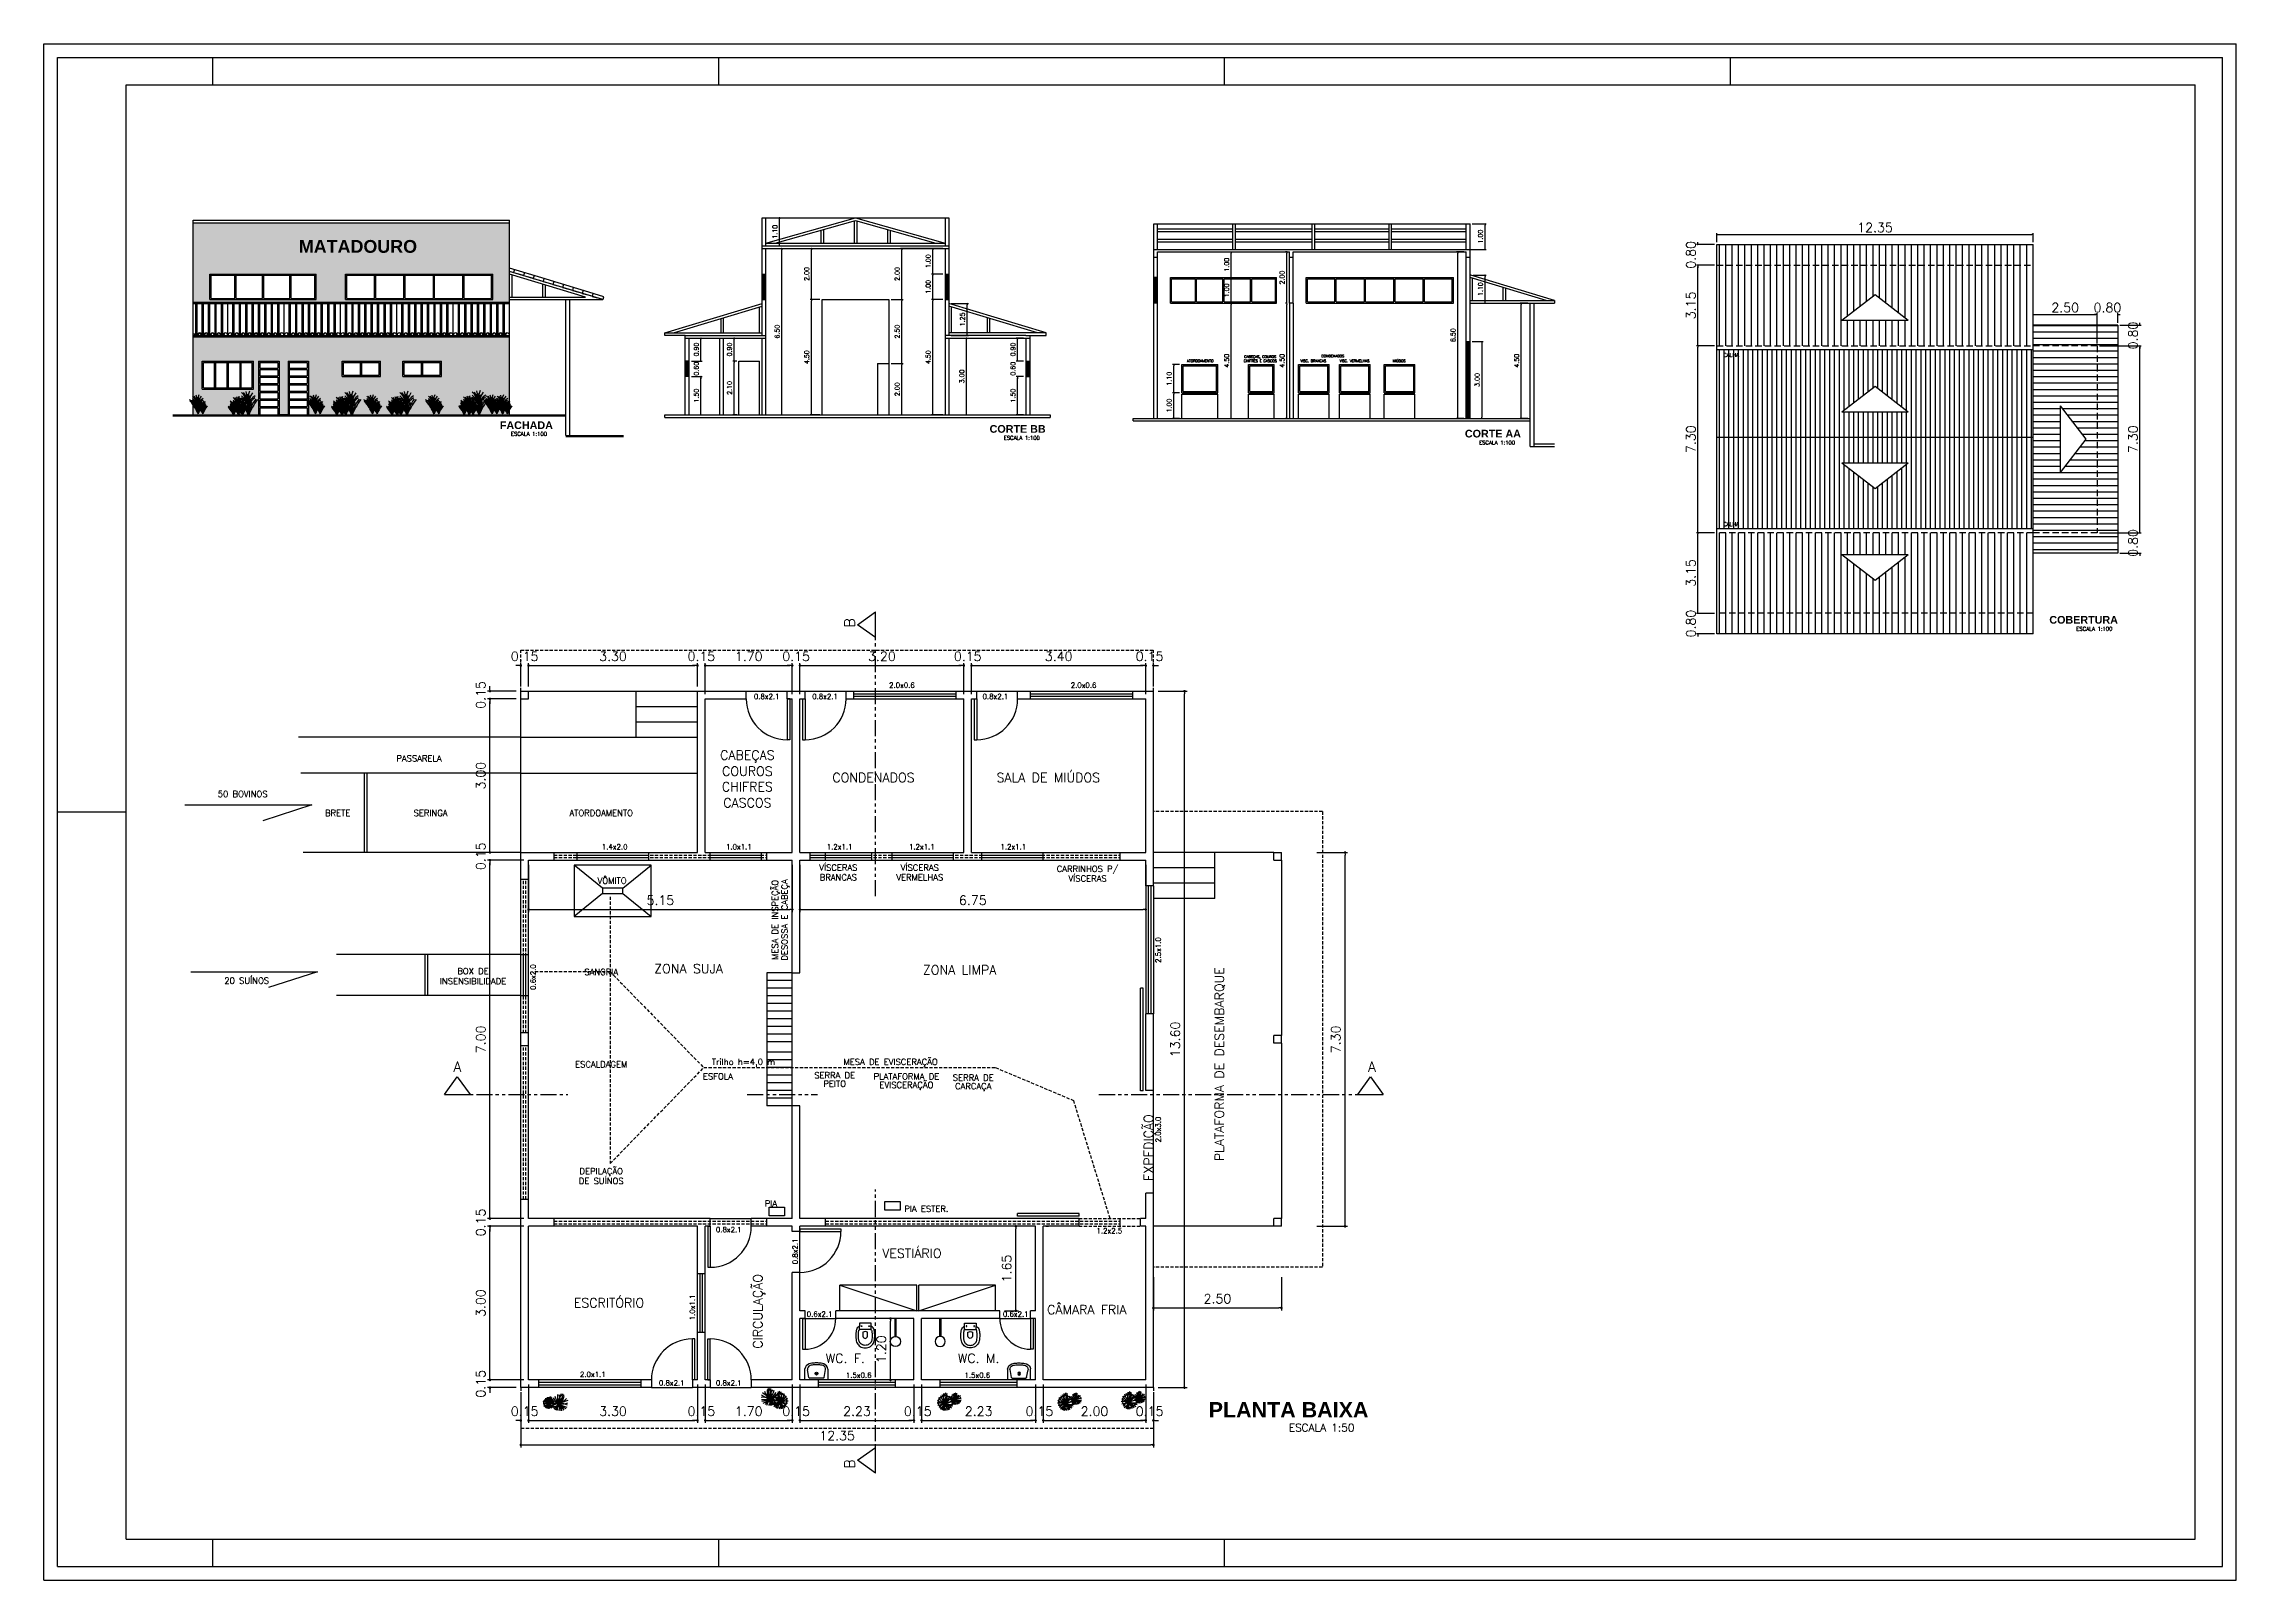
# Paper-space layout 'Layout1' of a CAD drawing. Extents: x -38.7 to 46.9, y 6.2 to 66.2.
# The model-space entities are those that its viewports show. They can reach past a viewport. Long polylines and large blocks are cut down to what shows.
import ezdxf
from ezdxf.enums import TextEntityAlignment as Align

# ---------------------------------------------------------------- set-up
doc = ezdxf.new("R2010")
doc.units = 0
doc.header["$MEASUREMENT"] = 0
for name, pattern in [('HIDDEN', [0.375, 0.25, -0.125]), ('PHANTOM', [2.5, 1.25, -0.25, 0.25, -0.25, 0.25, -0.25]), ('TRACEJ', [0.375, 0.25, -0.125]), ('TRACO', [0.375, 0.25, -0.125])]:
    doc.linetypes.add(name, pattern=pattern)
doc.layers.get('0').update_dxf_attribs({"linetype": 'CONTINUOUS'})
doc.layers.get('DEFPOINTS').update_dxf_attribs({"linetype": 'CONTINUOUS'})
for name, color, linetype in [('ACESSÓRIO', 2, 'CONTINUOUS'), ('ALVENARIA', 7, 'CONTINUOUS'), ('ALVENARIA1', 44, 'CONTINUOUS'), ('ALVENARIA2', 9, 'CONTINUOUS'), ('COBERTURA', 6, 'CONTINUOUS'), ('COTA', 1, 'CONTINUOUS'), ('HATCH', 30, 'CONTINUOUS'), ('JAPOR', 142, 'CONTINUOUS'), ('JARDIM', 90, 'CONTINUOUS'), ('MARGEM1', 20, 'CONTINUOUS'), ('MARGEM10', 8, 'CONTINUOUS'), ('MARGEM3', 81, 'CONTINUOUS'), ('TEXTO2', 40, 'CONTINUOUS'), ('TEXTO3', 3, 'CONTINUOUS'), ('TEXTO4', 4, 'CONTINUOUS'), ('TEXTO5', 5, 'CONTINUOUS'), ('VIEW', 7, 'CONTINUOUS')]:
    doc.layers.add(name, color=color, linetype=linetype)
doc.layers.get('VIEW').freeze()
doc.styles.add('SANSSERIFBOLD', font='sasb____.pfb')
doc.styles.add('SIMPLEX', font='SIMPLEX.SHX')
doc.dimstyles.new('DIM100', dxfattribs={"dimtxt": 0.18, "dimasz": 0.05, "dimexe": 0.05, "dimexo": 0.09, "dimgap": 0.09, "dimtad": 1, "dimzin": 0, "dimdsep": 46, "dimtxsty": 'SIMPLEX', "dimblk": 'DOT', "dimcen": 0.09, "dimadec": 0, "dimazin": 0, "dimtfac": 1, "dimtix": 1, "dimtofl": 0, "dimtmove": 2, "dimatfit": 3, "dimldrblk": 'DOT', "dimfxl": 0, "dimtolj": 1, "dimtzin": 0, "dimarcsym": 0})
doc.dimstyles.new('DIM200', dxfattribs={"dimtxt": 0.36, "dimasz": 0.05, "dimexe": 0.05, "dimexo": 0.09, "dimgap": 0.09, "dimtad": 1, "dimzin": 0, "dimdsep": 46, "dimtxsty": 'SIMPLEX', "dimblk": 'DOT', "dimcen": 0.09, "dimadec": 0, "dimazin": 0, "dimtfac": 1, "dimtix": 1, "dimtofl": 0, "dimtmove": 2, "dimatfit": 3, "dimldrblk": 'DOT', "dimfxl": 0, "dimtolj": 1, "dimtzin": 0, "dimarcsym": 0})

psp = doc.layouts.get("Layout1")

msp = doc.modelspace()

# ---------------------------------------------------------------- texts
at = {"layer": 'TEXTO2', "style": 'SIMPLEX'}
for s, height, p in [('CONDENADOS', 0.1, (-114.659, 89.359)), ('ATORDOAMENTO', 0.1, (-119.837, 89.168)), ('CHIFRES E CASCOS', 0.1, (-117.494, 89.168)), ('CABEÇAS, COUROS', 0.1, (-117.494, 89.332)), ('VISC. BRANCAS', 0.1, (-115.423, 89.168)), ('VISC. VERMELHAS', 0.1, (-113.815, 89.168)), ('MIÚDOS', 0.1, (-112.07, 89.168)), ('0.8x2.1', 0.1, (-116.852, 83.566)), ('0.8x2.1', 0.1, (-115.713, 83.566)), ('2.0x0.6', 0.1, (-114.212, 83.786)), ('0.8x2.1', 0.1, (-112.387, 83.566)), ('2.0x0.6', 0.1, (-110.666, 83.786)), ('BRETE', 0.12, (-125.228, 81.282)), ('SERINGA', 0.12, (-123.414, 81.282)), ('ATORDOAMENTO', 0.12, (-120.083, 81.282)), ('1.4x2.0', 0.1, (-119.82, 80.631)), ('1.0x1.1', 0.1, (-117.396, 80.631)), ('1.2x1.1', 0.1, (-115.429, 80.631)), ('1.2x1.1', 0.1, (-113.824, 80.631)), ('1.2x1.1', 0.1, (-112.038, 80.631)), ('VÔMITO', 0.12, (-119.872, 79.96)), ('VÍSCERAS', 0.12, (-115.454, 80.215)), ('BRANCAS', 0.12, (-115.454, 80.025)), ('VERMELHAS', 0.12, (-113.864, 80.025)), ('VÍSCERAS', 0.12, (-113.864, 80.215)), ('CARRINHOS P/', 0.12, (-110.588, 80.191)), ('VÍSCERAS', 0.12, (-110.588, 80.002)), ('INSENSIBILIDADE', 0.12, (-122.586, 77.997)), ('BOX DE', 0.12, (-122.586, 78.193)), ('SANGRIA', 0.12, (-120.083, 78.176)), ('ESCALDAGEM', 0.12, (-120.083, 76.374)), ('ESFOLA', 0.12, (-117.804, 76.137)), ('Trilho h=4,0 m', 0.12, (-117.306, 76.421)), ('SERRA DE', 0.12, (-115.525, 76.16)), ('MESA DE EVISCERAÇÃO', 0.12, (-114.434, 76.421)), ('PLATAFORMA DE', 0.12, (-114.125, 76.137)), ('SERRA DE', 0.12, (-112.82, 76.113)), ('PEITO', 0.12, (-115.525, 75.994)), ('EVISCERAÇÃO', 0.12, (-114.125, 75.971)), ('CARCAÇA', 0.12, (-112.82, 75.947)), ('DE SUÍNOS', 0.12, (-120.083, 74.097)), ('DEPILAÇÃO', 0.12, (-120.083, 74.287)), ('PIA ', 0.12, (-116.729, 73.656)), ('PIA ESTER.', 0.12, (-113.734, 73.552)), ('0.8x2.1', 0.1, (-117.593, 73.155)), ('1.2x2.5', 0.1, (-110.163, 73.132)), ('0.6x2.1', 0.1, (-115.82, 71.505)), ('0.6x2.1', 0.1, (-111.99, 71.505)), ('2.0x1.1', 0.1, (-120.247, 70.329)), ('0.8x2.1', 0.1, (-118.706, 70.161)), ('0.8x2.1', 0.1, (-117.593, 70.161)), ('1.5x0.6', 0.1, (-115.056, 70.312)), ('1.5x0.6', 0.1, (-112.74, 70.312))]:
    msp.add_text(s, height=height, dxfattribs=at).set_placement(p, align=Align.CENTER)
for s, height, p in [('ESCALA 1:100', 0.15, (-108.952, 85.953)), ('ESCALA 1:100', 0.15, (-86.839, 85.953)), ('CALHA', 0.15, (-76.725, 83.934)), ('PASSARELA', 0.12, (-124.082, 82.347)), ('50 BOVINOS', 0.12, (-127.569, 81.652)), ('20 SUÍNOS', 0.12, (-127.441, 78.007)), ('CALHA', 0.15, (-76.725, 77.33)), ('ESCALA 1:100', 0.15, (-86.958, 75.337)), ('ESCALA 1:100', 0.15, (-62.939, 73.244)), ('ESCALA 1:50', 0.15, (-106.659, 69.263))]:
    msp.add_text(s, height=height, dxfattribs=at).set_placement(p)
for s, height, p in [('DESOSSA E CABEÇA', 0.12, (-116.444, 79.253)), ('MESA DE INSPEÇÃO', 0.12, (-116.631, 79.253)), ('2.5x1.0', 0.1, (-109.159, 78.664)), ('0.6x2.0', 0.1, (-121.364, 78.136)), ('2.0x3.0', 0.1, (-109.159, 75.16)), ('0.8x2.1', 0.1, (-116.248, 72.78)), ('1.0x1.1', 0.1, (-118.254, 71.686))]:
    msp.add_text(s, height=height, rotation=90, dxfattribs=at).set_placement(p, align=Align.CENTER)
at = {"layer": 'TEXTO3', "style": 'SIMPLEX'}
for p in [(-115.134, 85.053), (-115.134, 68.628)]:
    msp.add_text('B', height=0.2, rotation=90, dxfattribs=at).set_placement(p, align=Align.CENTER)
for p in [(-122.89, 76.287), (-105.036, 76.287)]:
    msp.add_text('A', height=0.2, dxfattribs=at).set_placement(p, align=Align.CENTER)
at = {"layer": 'TEXTO4', "style": 'SIMPLEX'}
for s, p in [('CABEÇAS', (-117.23, 82.381)), ('COUROS', (-117.23, 82.067)), ('CHIFRES', (-117.23, 81.764)), ('CASCOS', (-117.23, 81.45))]:
    msp.add_text(s, height=0.18, dxfattribs=at).set_placement(p, align=Align.CENTER)
for s, p in [('SALA DE MIÚDOS', (-112.366, 81.944)), ('CONDENADOS', (-115.57, 81.944)), ('ZONA SUJA', (-119.048, 78.211)), ('ZONA LIMPA', (-113.803, 78.187)), ('VESTIÁRIO', (-114.596, 72.652)), ('ESCRITÓRIO', (-120.618, 71.686)), ('CÂMARA FRIA', (-111.378, 71.553)), ('WC. F.', (-115.7, 70.603)), ('WC. M.', (-113.12, 70.603))]:
    msp.add_text(s, height=0.18, dxfattribs=at).set_placement(p)
for s, p in [('PLATAFORMA DE DESEMBARQUE', (-107.925, 74.541)), ('EXPEDIÇÃO', (-109.307, 74.154)), ('CIRCULAÇÃO', (-116.937, 70.88))]:
    msp.add_text(s, height=0.18, rotation=90, dxfattribs=at).set_placement(p)
at = {"layer": 'TEXTO5', "style": 'SANSSERIFBOLD'}
for s, p in [('CORTE AA', (-109.503, 86.228)), ('CORTE BB', (-87.391, 86.228)), ('FACHADA', (-87.391, 75.6)), ('COBERTURA', (-63.992, 73.519)), ('PLANTA BAIXA', (-108.224, 69.538))]:
    msp.add_text(s, height=0.3, dxfattribs=at).set_placement(p)
msp.add_text('MATADOURO', height=0.5, dxfattribs=at).set_placement((-92.932, 82.483), align=Align.CENTER)

# ---------------------------------------------------------------- blocks, each defined once
blk = doc.blocks.new('VASO4')
at = {"layer": 'ACESSÓRIO', "linetype": 'Continuous'}
blk.add_line((0.008, 0.129), (0.008, -0.101), dxfattribs=at)
at = {"layer": 'ACESSÓRIO'}
for points in [[(0.008, -0.101), (0.062, -0.101, -0.230445), (0.076, -0.11, 0.23338), (0.136, -0.159, 0.01224), (0.166, -0.164, 0.012146), (0.196, -0.168, 0.027041), (0.266, -0.171, 0.02486), (0.326, -0.166, 0.024258), (0.356, -0.161, 0.054364), (0.396, -0.145, 0.124881), (0.462, -0.086, 0.148509), (0.492, 0.014, 0.148509), (0.462, 0.114, 0.124881), (0.396, 0.173, 0.054364), (0.356, 0.188, 0.024258), (0.326, 0.194, 0.02486), (0.266, 0.198, 0.027041), (0.196, 0.196, 0.012146), (0.166, 0.192, 0.01224), (0.136, 0.186, 0.23338), (0.076, 0.138, -0.230445), (0.062, 0.129), (0.008, 0.129)], [(0.131, 0.116, -0.294455), (0.146, 0.137, -0.039934), (0.174, 0.142, -0.011944), (0.201, 0.146, -0.026776), (0.265, 0.148, -0.024689), (0.319, 0.144, -0.023307), (0.344, 0.14, -0.058725), (0.376, 0.127, -0.118027), (0.421, 0.086, -0.148338), (0.442, 0.014, -0.148338), (0.421, -0.058, -0.118027), (0.376, -0.099, -0.058725), (0.344, -0.112, -0.023307), (0.319, -0.117, -0.024689), (0.265, -0.121, -0.026776), (0.201, -0.118, -0.011944), (0.174, -0.115, -0.039934), (0.146, -0.109, -0.294455), (0.131, -0.089)]]:
    blk.add_lwpolyline(points, format="xyb", dxfattribs=at)
for points in [[(0.124, 0.129), (0.062, 0.129)], [(0.131, 0.119), (0.131, 0.117), (0.131, 0.014), (0.131, -0.09), (0.131, -0.092)], [(0.124, -0.101), (0.062, -0.101)]]:
    blk.add_lwpolyline(points, dxfattribs=at)
blk.add_lwpolyline([(0.296, 0.04, 0.226513), (0.261, 0.059), (0.182, 0.059, 0.186813), (0.182, -0.032), (0.261, -0.032, 0.226513), (0.296, -0.012, 0.326923)], format="xyb", close=True, dxfattribs=at)
for centre in [(0.066, 0.089), (0.066, -0.061)]:
    blk.add_circle(centre, 0.0075, dxfattribs=at)
for centre, start, end in [((0.123, 0.121), 351.7463, 83.809), ((0.123, -0.093), 276.191, 8.2537)]:
    blk.add_arc(centre, 0.00842, start, end, dxfattribs=at)
blk = doc.blocks.new('CHU2')
at = {"layer": 'ACESSÓRIO'}
for p, q in [((0, 0), (0, -0.35)), ((0.02, 0), (0.02, -0.35))]:
    blk.add_line(p, q, dxfattribs=at)
blk.add_circle((0.01, -0.45), 0.1, dxfattribs=at)
blk = doc.blocks.new('PIA')
at = {"layer": 'ACESSÓRIO'}
for p, q in [((0, -0.212), (0, 0)), ((0.45, 0), (0.45, -0.214)), ((0.074, -0.05), (0.048, -0.201)), ((0.088, -0.037), (0.088, -0.037)), ((0.089, -0.037), (0.357, -0.037)), ((0.089, -0.037), (0.357, -0.037)), ((0.371, -0.05), (0.4, -0.198))]:
    blk.add_line(p, q, dxfattribs=at)
for points in [[(0.084, -0.315, 0.034307), (0.132, -0.325, 0.035819), (0.224, -0.332, 0.035819), (0.317, -0.325, 0.037113), (0.369, -0.313, 0.091233)], [(0.093, -0.281, 0.034307), (0.137, -0.29, 0.035819), (0.224, -0.297, 0.035819), (0.312, -0.29, 0.028558), (0.348, -0.283, 0.037113)]]:
    blk.add_lwpolyline(points, format="xyb", dxfattribs=at)
for radius in [0.0274, 0.0174]:
    blk.add_circle((0.225, -0.124), radius, dxfattribs=at)
for centre, radius, start, end in [((0.119, -0.2), 0.119, 185.4907, 252.8021), ((0.125, -0.209), 0.078, 174.1033, 247.6386), ((0.089, -0.052), 0.015, 90, 170.0432), ((0.32, -0.208), 0.0802, 290.6891, 5.3718), ((0.357, -0.052), 0.015, 10.9557, 90), ((0.329, -0.198), 0.122, 289.1742, 351.9763)]:
    blk.add_arc(centre, radius, start, end, dxfattribs=at)
blk = doc.blocks.new('DOT')
at = {"layer": 'ALVENARIA', "color": 0, "linetype": 'ByBlock'}
blk.add_line((-0.5, 0), (-1, 0), dxfattribs=at)
at = {"layer": 'ALVENARIA', "color": 0, "linetype": 'ByBlock', "const_width": 0.5}
blk.add_lwpolyline([(-0.25, 0, 1), (0.25, 0, 1)], format="xyb", close=True, dxfattribs=at)
blk = doc.blocks.new('*D63')
at = {"color": 0, "linetype": 'ByBlock'}
for p, q in [((-121.703, 84.22), (-121.753, 84.22)), ((-121.653, 83.81), (-121.653, 84.27)), ((-121.503, 83.81), (-121.503, 84.27)), ((-121.453, 84.22), (-121.403, 84.22))]:
    blk.add_line(p, q, dxfattribs=at)
at = {"layer": 'DEFPOINTS', "color": 0, "linetype": 'ByBlock'}
for p in [(-121.503, 84.22), (-121.653, 83.72), (-121.503, 83.72)]:
    blk.add_point(p, dxfattribs=at)
at = {"color": 0, "linetype": 'ByBlock', "xscale": 0.05, "yscale": 0.05, "zscale": 0.05}
blk.add_blockref('DOT', (-121.653, 84.22), dxfattribs=at)
at = {"color": 0, "linetype": 'ByBlock', "xscale": 0.05, "yscale": 0.05, "zscale": 0.05, "rotation": 180}
blk.add_blockref('DOT', (-121.503, 84.22), dxfattribs=at)
at = {"color": 0, "linetype": 'ByBlock', "insert": (-121.578, 84.4), "char_height": 0.18, "attachment_point": 5, "style": 'SIMPLEX'}
blk.add_mtext('\\A1;0.15', dxfattribs=at)
blk = doc.blocks.new('*D64')
at = {"color": 0, "linetype": 'ByBlock'}
for p, q in [((-121.453, 84.22), (-118.253, 84.22)), ((-118.203, 83.81), (-118.203, 84.27))]:
    blk.add_line(p, q, dxfattribs=at)
at = {"layer": 'DEFPOINTS', "color": 0, "linetype": 'ByBlock'}
for p in [(-118.203, 84.22), (-121.503, 83.72), (-118.203, 83.72)]:
    blk.add_point(p, dxfattribs=at)
at = {"color": 0, "linetype": 'ByBlock', "xscale": 0.05, "yscale": 0.05, "zscale": 0.05, "rotation": 180}
blk.add_blockref('DOT', (-121.503, 84.22), dxfattribs=at)
at = {"color": 0, "linetype": 'ByBlock', "xscale": 0.05, "yscale": 0.05, "zscale": 0.05}
blk.add_blockref('DOT', (-118.203, 84.22), dxfattribs=at)
at = {"color": 0, "linetype": 'ByBlock', "insert": (-119.853, 84.4), "char_height": 0.18, "attachment_point": 5, "style": 'SIMPLEX'}
blk.add_mtext('\\A1;3.30', dxfattribs=at)
blk = doc.blocks.new('*D65')
at = {"color": 0, "linetype": 'ByBlock'}
for p, q in [((-118.253, 84.22), (-118.303, 84.22)), ((-118.053, 83.66), (-118.053, 84.27)), ((-118.003, 84.22), (-117.953, 84.22))]:
    blk.add_line(p, q, dxfattribs=at)
at = {"layer": 'DEFPOINTS', "color": 0, "linetype": 'ByBlock'}
for p in [(-118.053, 84.22), (-118.203, 83.72), (-118.053, 83.57)]:
    blk.add_point(p, dxfattribs=at)
at = {"color": 0, "linetype": 'ByBlock', "xscale": 0.05, "yscale": 0.05, "zscale": 0.05}
blk.add_blockref('DOT', (-118.203, 84.22), dxfattribs=at)
at = {"color": 0, "linetype": 'ByBlock', "xscale": 0.05, "yscale": 0.05, "zscale": 0.05, "rotation": 180}
blk.add_blockref('DOT', (-118.053, 84.22), dxfattribs=at)
at = {"color": 0, "linetype": 'ByBlock', "insert": (-118.128, 84.4), "char_height": 0.18, "attachment_point": 5, "style": 'SIMPLEX'}
blk.add_mtext('\\A1;0.15', dxfattribs=at)
blk = doc.blocks.new('*D66')
at = {"color": 0, "linetype": 'ByBlock'}
for p, q in [((-118.003, 84.22), (-116.403, 84.22)), ((-116.353, 83.66), (-116.353, 84.27))]:
    blk.add_line(p, q, dxfattribs=at)
at = {"layer": 'DEFPOINTS', "color": 0, "linetype": 'ByBlock'}
for p in [(-116.353, 84.22), (-118.053, 83.57), (-116.353, 83.57)]:
    blk.add_point(p, dxfattribs=at)
at = {"color": 0, "linetype": 'ByBlock', "xscale": 0.05, "yscale": 0.05, "zscale": 0.05, "rotation": 180}
blk.add_blockref('DOT', (-118.053, 84.22), dxfattribs=at)
at = {"color": 0, "linetype": 'ByBlock', "xscale": 0.05, "yscale": 0.05, "zscale": 0.05}
blk.add_blockref('DOT', (-116.353, 84.22), dxfattribs=at)
at = {"color": 0, "linetype": 'ByBlock', "insert": (-117.203, 84.4), "char_height": 0.18, "attachment_point": 5, "style": 'SIMPLEX'}
blk.add_mtext('\\A1;1.70', dxfattribs=at)
blk = doc.blocks.new('*D67')
at = {"color": 0, "linetype": 'ByBlock'}
for p, q in [((-116.403, 84.22), (-116.453, 84.22)), ((-116.203, 83.66), (-116.203, 84.27)), ((-116.153, 84.22), (-116.103, 84.22))]:
    blk.add_line(p, q, dxfattribs=at)
at = {"layer": 'DEFPOINTS', "color": 0, "linetype": 'ByBlock'}
for p in [(-116.203, 84.22), (-116.353, 83.57), (-116.203, 83.57)]:
    blk.add_point(p, dxfattribs=at)
at = {"color": 0, "linetype": 'ByBlock', "xscale": 0.05, "yscale": 0.05, "zscale": 0.05}
blk.add_blockref('DOT', (-116.353, 84.22), dxfattribs=at)
at = {"color": 0, "linetype": 'ByBlock', "xscale": 0.05, "yscale": 0.05, "zscale": 0.05, "rotation": 180}
blk.add_blockref('DOT', (-116.203, 84.22), dxfattribs=at)
at = {"color": 0, "linetype": 'ByBlock', "insert": (-116.278, 84.4), "char_height": 0.18, "attachment_point": 5, "style": 'SIMPLEX'}
blk.add_mtext('\\A1;0.15', dxfattribs=at)
blk = doc.blocks.new('*D68')
at = {"color": 0, "linetype": 'ByBlock'}
for p, q in [((-116.153, 84.22), (-113.053, 84.22)), ((-113.003, 83.66), (-113.003, 84.27))]:
    blk.add_line(p, q, dxfattribs=at)
at = {"layer": 'DEFPOINTS', "color": 0, "linetype": 'ByBlock'}
for p in [(-113.003, 84.22), (-116.203, 83.57), (-113.003, 83.57)]:
    blk.add_point(p, dxfattribs=at)
at = {"color": 0, "linetype": 'ByBlock', "xscale": 0.05, "yscale": 0.05, "zscale": 0.05, "rotation": 180}
blk.add_blockref('DOT', (-116.203, 84.22), dxfattribs=at)
at = {"color": 0, "linetype": 'ByBlock', "xscale": 0.05, "yscale": 0.05, "zscale": 0.05}
blk.add_blockref('DOT', (-113.003, 84.22), dxfattribs=at)
at = {"color": 0, "linetype": 'ByBlock', "insert": (-114.603, 84.4), "char_height": 0.18, "attachment_point": 5, "style": 'SIMPLEX'}
blk.add_mtext('\\A1;3.20', dxfattribs=at)
blk = doc.blocks.new('*D69')
at = {"color": 0, "linetype": 'ByBlock'}
for p, q in [((-113.053, 84.22), (-113.103, 84.22)), ((-112.853, 83.66), (-112.853, 84.27)), ((-112.803, 84.22), (-112.753, 84.22))]:
    blk.add_line(p, q, dxfattribs=at)
at = {"layer": 'DEFPOINTS', "color": 0, "linetype": 'ByBlock'}
for p in [(-112.853, 84.22), (-113.003, 83.57), (-112.853, 83.57)]:
    blk.add_point(p, dxfattribs=at)
at = {"color": 0, "linetype": 'ByBlock', "xscale": 0.05, "yscale": 0.05, "zscale": 0.05}
blk.add_blockref('DOT', (-113.003, 84.22), dxfattribs=at)
at = {"color": 0, "linetype": 'ByBlock', "xscale": 0.05, "yscale": 0.05, "zscale": 0.05, "rotation": 180}
blk.add_blockref('DOT', (-112.853, 84.22), dxfattribs=at)
at = {"color": 0, "linetype": 'ByBlock', "insert": (-112.928, 84.4), "char_height": 0.18, "attachment_point": 5, "style": 'SIMPLEX'}
blk.add_mtext('\\A1;0.15', dxfattribs=at)
blk = doc.blocks.new('*D70')
at = {"color": 0, "linetype": 'ByBlock'}
for p, q in [((-112.803, 84.22), (-109.503, 84.22)), ((-109.453, 83.66), (-109.453, 84.27))]:
    blk.add_line(p, q, dxfattribs=at)
at = {"layer": 'DEFPOINTS', "color": 0, "linetype": 'ByBlock'}
for p in [(-109.453, 84.22), (-112.853, 83.57), (-109.453, 83.57)]:
    blk.add_point(p, dxfattribs=at)
at = {"color": 0, "linetype": 'ByBlock', "xscale": 0.05, "yscale": 0.05, "zscale": 0.05, "rotation": 180}
blk.add_blockref('DOT', (-112.853, 84.22), dxfattribs=at)
at = {"color": 0, "linetype": 'ByBlock', "xscale": 0.05, "yscale": 0.05, "zscale": 0.05}
blk.add_blockref('DOT', (-109.453, 84.22), dxfattribs=at)
at = {"color": 0, "linetype": 'ByBlock', "insert": (-111.153, 84.4), "char_height": 0.18, "attachment_point": 5, "style": 'SIMPLEX'}
blk.add_mtext('\\A1;3.40', dxfattribs=at)
blk = doc.blocks.new('*D71')
at = {"color": 0, "linetype": 'ByBlock'}
for p, q in [((-109.503, 84.22), (-109.553, 84.22)), ((-109.303, 83.81), (-109.303, 84.27)), ((-109.253, 84.22), (-109.203, 84.22))]:
    blk.add_line(p, q, dxfattribs=at)
at = {"layer": 'DEFPOINTS', "color": 0, "linetype": 'ByBlock'}
for p in [(-109.303, 84.22), (-109.453, 83.57), (-109.303, 83.72)]:
    blk.add_point(p, dxfattribs=at)
at = {"color": 0, "linetype": 'ByBlock', "xscale": 0.05, "yscale": 0.05, "zscale": 0.05}
blk.add_blockref('DOT', (-109.453, 84.22), dxfattribs=at)
at = {"color": 0, "linetype": 'ByBlock', "xscale": 0.05, "yscale": 0.05, "zscale": 0.05, "rotation": 180}
blk.add_blockref('DOT', (-109.303, 84.22), dxfattribs=at)
at = {"color": 0, "linetype": 'ByBlock', "insert": (-109.378, 84.4), "char_height": 0.18, "attachment_point": 5, "style": 'SIMPLEX'}
blk.add_mtext('\\A1;0.15', dxfattribs=at)
blk = doc.blocks.new('*D72')
at = {"color": 0, "linetype": 'ByBlock'}
for p, q in [((-121.503, 70.33), (-121.503, 69.58)), ((-121.653, 70.18), (-121.653, 69.58)), ((-121.703, 69.63), (-121.753, 69.63)), ((-121.453, 69.63), (-121.403, 69.63))]:
    blk.add_line(p, q, dxfattribs=at)
at = {"layer": 'DEFPOINTS', "color": 0, "linetype": 'ByBlock'}
for p in [(-121.653, 70.27), (-121.503, 70.42), (-121.503, 69.63)]:
    blk.add_point(p, dxfattribs=at)
at = {"color": 0, "linetype": 'ByBlock', "xscale": 0.05, "yscale": 0.05, "zscale": 0.05}
blk.add_blockref('DOT', (-121.653, 69.63), dxfattribs=at)
at = {"color": 0, "linetype": 'ByBlock', "xscale": 0.05, "yscale": 0.05, "zscale": 0.05, "rotation": 180}
blk.add_blockref('DOT', (-121.503, 69.63), dxfattribs=at)
at = {"color": 0, "linetype": 'ByBlock', "insert": (-121.578, 69.81), "char_height": 0.18, "attachment_point": 5, "style": 'SIMPLEX'}
blk.add_mtext('\\A1;0.15', dxfattribs=at)
blk = doc.blocks.new('*D73')
at = {"color": 0, "linetype": 'ByBlock'}
for p, q in [((-118.203, 70.33), (-118.203, 69.58)), ((-121.453, 69.63), (-118.253, 69.63))]:
    blk.add_line(p, q, dxfattribs=at)
at = {"layer": 'DEFPOINTS', "color": 0, "linetype": 'ByBlock'}
for p in [(-121.503, 70.42), (-118.203, 70.42), (-118.203, 69.63)]:
    blk.add_point(p, dxfattribs=at)
at = {"color": 0, "linetype": 'ByBlock', "xscale": 0.05, "yscale": 0.05, "zscale": 0.05, "rotation": 180}
blk.add_blockref('DOT', (-121.503, 69.63), dxfattribs=at)
at = {"color": 0, "linetype": 'ByBlock', "xscale": 0.05, "yscale": 0.05, "zscale": 0.05}
blk.add_blockref('DOT', (-118.203, 69.63), dxfattribs=at)
at = {"color": 0, "linetype": 'ByBlock', "insert": (-119.853, 69.81), "char_height": 0.18, "attachment_point": 5, "style": 'SIMPLEX'}
blk.add_mtext('\\A1;3.30', dxfattribs=at)
blk = doc.blocks.new('*D74')
at = {"color": 0, "linetype": 'ByBlock'}
for p, q in [((-118.053, 70.33), (-118.053, 69.58)), ((-118.253, 69.63), (-118.303, 69.63)), ((-118.003, 69.63), (-117.953, 69.63))]:
    blk.add_line(p, q, dxfattribs=at)
at = {"layer": 'DEFPOINTS', "color": 0, "linetype": 'ByBlock'}
for p in [(-118.203, 70.42), (-118.053, 70.42), (-118.053, 69.63)]:
    blk.add_point(p, dxfattribs=at)
at = {"color": 0, "linetype": 'ByBlock', "xscale": 0.05, "yscale": 0.05, "zscale": 0.05}
blk.add_blockref('DOT', (-118.203, 69.63), dxfattribs=at)
at = {"color": 0, "linetype": 'ByBlock', "xscale": 0.05, "yscale": 0.05, "zscale": 0.05, "rotation": 180}
blk.add_blockref('DOT', (-118.053, 69.63), dxfattribs=at)
at = {"color": 0, "linetype": 'ByBlock', "insert": (-118.128, 69.81), "char_height": 0.18, "attachment_point": 5, "style": 'SIMPLEX'}
blk.add_mtext('\\A1;0.15', dxfattribs=at)
blk = doc.blocks.new('*D75')
at = {"color": 0, "linetype": 'ByBlock'}
for p, q in [((-116.353, 70.33), (-116.353, 69.58)), ((-118.003, 69.63), (-116.403, 69.63))]:
    blk.add_line(p, q, dxfattribs=at)
at = {"layer": 'DEFPOINTS', "color": 0, "linetype": 'ByBlock'}
for p in [(-118.053, 70.42), (-116.353, 70.42), (-116.353, 69.63)]:
    blk.add_point(p, dxfattribs=at)
at = {"color": 0, "linetype": 'ByBlock', "xscale": 0.05, "yscale": 0.05, "zscale": 0.05, "rotation": 180}
blk.add_blockref('DOT', (-118.053, 69.63), dxfattribs=at)
at = {"color": 0, "linetype": 'ByBlock', "xscale": 0.05, "yscale": 0.05, "zscale": 0.05}
blk.add_blockref('DOT', (-116.353, 69.63), dxfattribs=at)
at = {"color": 0, "linetype": 'ByBlock', "insert": (-117.203, 69.81), "char_height": 0.18, "attachment_point": 5, "style": 'SIMPLEX'}
blk.add_mtext('\\A1;1.70', dxfattribs=at)
blk = doc.blocks.new('*D76')
at = {"color": 0, "linetype": 'ByBlock'}
for p, q in [((-116.203, 70.33), (-116.203, 69.58)), ((-116.403, 69.63), (-116.453, 69.63)), ((-116.153, 69.63), (-116.103, 69.63))]:
    blk.add_line(p, q, dxfattribs=at)
at = {"layer": 'DEFPOINTS', "color": 0, "linetype": 'ByBlock'}
for p in [(-116.353, 70.42), (-116.203, 70.42), (-116.203, 69.63)]:
    blk.add_point(p, dxfattribs=at)
at = {"color": 0, "linetype": 'ByBlock', "xscale": 0.05, "yscale": 0.05, "zscale": 0.05}
blk.add_blockref('DOT', (-116.353, 69.63), dxfattribs=at)
at = {"color": 0, "linetype": 'ByBlock', "xscale": 0.05, "yscale": 0.05, "zscale": 0.05, "rotation": 180}
blk.add_blockref('DOT', (-116.203, 69.63), dxfattribs=at)
at = {"color": 0, "linetype": 'ByBlock', "insert": (-116.278, 69.81), "char_height": 0.18, "attachment_point": 5, "style": 'SIMPLEX'}
blk.add_mtext('\\A1;0.15', dxfattribs=at)
blk = doc.blocks.new('*D77')
at = {"color": 0, "linetype": 'ByBlock'}
for p, q in [((-113.978, 70.33), (-113.978, 69.58)), ((-116.153, 69.63), (-114.028, 69.63))]:
    blk.add_line(p, q, dxfattribs=at)
at = {"layer": 'DEFPOINTS', "color": 0, "linetype": 'ByBlock'}
for p in [(-116.203, 70.42), (-113.978, 70.42), (-113.978, 69.63)]:
    blk.add_point(p, dxfattribs=at)
at = {"color": 0, "linetype": 'ByBlock', "xscale": 0.05, "yscale": 0.05, "zscale": 0.05, "rotation": 180}
blk.add_blockref('DOT', (-116.203, 69.63), dxfattribs=at)
at = {"color": 0, "linetype": 'ByBlock', "xscale": 0.05, "yscale": 0.05, "zscale": 0.05}
blk.add_blockref('DOT', (-113.978, 69.63), dxfattribs=at)
at = {"color": 0, "linetype": 'ByBlock', "insert": (-115.09, 69.81), "char_height": 0.18, "attachment_point": 5, "style": 'SIMPLEX'}
blk.add_mtext('\\A1;2.23', dxfattribs=at)
blk = doc.blocks.new('*D78')
at = {"color": 0, "linetype": 'ByBlock'}
for p, q in [((-113.828, 70.33), (-113.828, 69.58)), ((-114.028, 69.63), (-114.078, 69.63)), ((-113.778, 69.63), (-113.728, 69.63))]:
    blk.add_line(p, q, dxfattribs=at)
at = {"layer": 'DEFPOINTS', "color": 0, "linetype": 'ByBlock'}
for p in [(-113.978, 70.42), (-113.828, 70.42), (-113.828, 69.63)]:
    blk.add_point(p, dxfattribs=at)
at = {"color": 0, "linetype": 'ByBlock', "xscale": 0.05, "yscale": 0.05, "zscale": 0.05}
blk.add_blockref('DOT', (-113.978, 69.63), dxfattribs=at)
at = {"color": 0, "linetype": 'ByBlock', "xscale": 0.05, "yscale": 0.05, "zscale": 0.05, "rotation": 180}
blk.add_blockref('DOT', (-113.828, 69.63), dxfattribs=at)
at = {"color": 0, "linetype": 'ByBlock', "insert": (-113.903, 69.81), "char_height": 0.18, "attachment_point": 5, "style": 'SIMPLEX'}
blk.add_mtext('\\A1;0.15', dxfattribs=at)
blk = doc.blocks.new('*D79')
at = {"color": 0, "linetype": 'ByBlock'}
for p, q in [((-111.603, 70.33), (-111.603, 69.58)), ((-113.778, 69.63), (-111.653, 69.63))]:
    blk.add_line(p, q, dxfattribs=at)
at = {"layer": 'DEFPOINTS', "color": 0, "linetype": 'ByBlock'}
for p in [(-113.828, 70.42), (-111.603, 70.42), (-111.603, 69.63)]:
    blk.add_point(p, dxfattribs=at)
at = {"color": 0, "linetype": 'ByBlock', "xscale": 0.05, "yscale": 0.05, "zscale": 0.05, "rotation": 180}
blk.add_blockref('DOT', (-113.828, 69.63), dxfattribs=at)
at = {"color": 0, "linetype": 'ByBlock', "xscale": 0.05, "yscale": 0.05, "zscale": 0.05}
blk.add_blockref('DOT', (-111.603, 69.63), dxfattribs=at)
at = {"color": 0, "linetype": 'ByBlock', "insert": (-112.715, 69.81), "char_height": 0.18, "attachment_point": 5, "style": 'SIMPLEX'}
blk.add_mtext('\\A1;2.23', dxfattribs=at)
blk = doc.blocks.new('*D80')
at = {"color": 0, "linetype": 'ByBlock'}
for p, q in [((-111.453, 70.33), (-111.453, 69.58)), ((-111.653, 69.63), (-111.703, 69.63)), ((-111.403, 69.63), (-111.353, 69.63))]:
    blk.add_line(p, q, dxfattribs=at)
at = {"layer": 'DEFPOINTS', "color": 0, "linetype": 'ByBlock'}
for p in [(-111.603, 70.42), (-111.453, 70.42), (-111.453, 69.63)]:
    blk.add_point(p, dxfattribs=at)
at = {"color": 0, "linetype": 'ByBlock', "xscale": 0.05, "yscale": 0.05, "zscale": 0.05}
blk.add_blockref('DOT', (-111.603, 69.63), dxfattribs=at)
at = {"color": 0, "linetype": 'ByBlock', "xscale": 0.05, "yscale": 0.05, "zscale": 0.05, "rotation": 180}
blk.add_blockref('DOT', (-111.453, 69.63), dxfattribs=at)
at = {"color": 0, "linetype": 'ByBlock', "insert": (-111.528, 69.81), "char_height": 0.18, "attachment_point": 5, "style": 'SIMPLEX'}
blk.add_mtext('\\A1;0.15', dxfattribs=at)
blk = doc.blocks.new('*D81')
at = {"color": 0, "linetype": 'ByBlock'}
for p, q in [((-109.453, 70.33), (-109.453, 69.58)), ((-111.403, 69.63), (-109.503, 69.63))]:
    blk.add_line(p, q, dxfattribs=at)
at = {"layer": 'DEFPOINTS', "color": 0, "linetype": 'ByBlock'}
for p in [(-111.453, 70.42), (-109.453, 70.42), (-109.453, 69.63)]:
    blk.add_point(p, dxfattribs=at)
at = {"color": 0, "linetype": 'ByBlock', "xscale": 0.05, "yscale": 0.05, "zscale": 0.05, "rotation": 180}
blk.add_blockref('DOT', (-111.453, 69.63), dxfattribs=at)
at = {"color": 0, "linetype": 'ByBlock', "xscale": 0.05, "yscale": 0.05, "zscale": 0.05}
blk.add_blockref('DOT', (-109.453, 69.63), dxfattribs=at)
at = {"color": 0, "linetype": 'ByBlock', "insert": (-110.453, 69.81), "char_height": 0.18, "attachment_point": 5, "style": 'SIMPLEX'}
blk.add_mtext('\\A1;2.00', dxfattribs=at)
blk = doc.blocks.new('*D82')
at = {"color": 0, "linetype": 'ByBlock'}
for p, q in [((-109.303, 70.18), (-109.303, 69.58)), ((-109.503, 69.63), (-109.553, 69.63)), ((-109.253, 69.63), (-109.203, 69.63))]:
    blk.add_line(p, q, dxfattribs=at)
at = {"layer": 'DEFPOINTS', "color": 0, "linetype": 'ByBlock'}
for p in [(-109.453, 70.42), (-109.303, 70.27), (-109.303, 69.63)]:
    blk.add_point(p, dxfattribs=at)
at = {"color": 0, "linetype": 'ByBlock', "xscale": 0.05, "yscale": 0.05, "zscale": 0.05}
blk.add_blockref('DOT', (-109.453, 69.63), dxfattribs=at)
at = {"color": 0, "linetype": 'ByBlock', "xscale": 0.05, "yscale": 0.05, "zscale": 0.05, "rotation": 180}
blk.add_blockref('DOT', (-109.303, 69.63), dxfattribs=at)
at = {"color": 0, "linetype": 'ByBlock', "insert": (-109.378, 69.81), "char_height": 0.18, "attachment_point": 5, "style": 'SIMPLEX'}
blk.add_mtext('\\A1;0.15', dxfattribs=at)
blk = doc.blocks.new('*D83')
at = {"color": 0, "linetype": 'ByBlock'}
for p, q in [((-109.303, 72.276), (-109.303, 71.626)), ((-106.803, 72.276), (-106.803, 71.626)), ((-109.253, 71.676), (-106.853, 71.676))]:
    blk.add_line(p, q, dxfattribs=at)
at = {"layer": 'DEFPOINTS', "color": 0, "linetype": 'ByBlock'}
for p in [(-109.303, 72.366), (-106.803, 72.366), (-106.803, 71.676)]:
    blk.add_point(p, dxfattribs=at)
at = {"color": 0, "linetype": 'ByBlock', "xscale": 0.05, "yscale": 0.05, "zscale": 0.05, "rotation": 180}
blk.add_blockref('DOT', (-109.303, 71.676), dxfattribs=at)
at = {"color": 0, "linetype": 'ByBlock', "xscale": 0.05, "yscale": 0.05, "zscale": 0.05}
blk.add_blockref('DOT', (-106.803, 71.676), dxfattribs=at)
at = {"color": 0, "linetype": 'ByBlock', "insert": (-108.053, 71.856), "char_height": 0.18, "attachment_point": 5, "style": 'SIMPLEX'}
blk.add_mtext('\\A1;2.50', dxfattribs=at)
blk = doc.blocks.new('*D84')
at = {"color": 0, "linetype": 'ByBlock'}
for p, q in [((-121.593, 70.42), (-122.305, 70.42)), ((-121.743, 70.27), (-122.305, 70.27)), ((-122.255, 70.47), (-122.255, 70.52)), ((-122.255, 70.22), (-122.255, 70.17))]:
    blk.add_line(p, q, dxfattribs=at)
at = {"layer": 'DEFPOINTS', "color": 0, "linetype": 'ByBlock'}
for p in [(-122.255, 70.42), (-121.653, 70.27), (-121.503, 70.42)]:
    blk.add_point(p, dxfattribs=at)
at = {"color": 0, "linetype": 'ByBlock', "xscale": 0.05, "yscale": 0.05, "zscale": 0.05}
for p, rotation in [((-122.255, 70.42), 270), ((-122.255, 70.27), 90)]:
    blk.add_blockref('DOT', p, dxfattribs=dict(at, rotation=rotation))
at = {"color": 0, "linetype": 'ByBlock', "insert": (-122.435, 70.345), "char_height": 0.18, "attachment_point": 5, "rotation": 90, "style": 'SIMPLEX'}
blk.add_mtext('\\A1;0.15', dxfattribs=at)
blk = doc.blocks.new('*D85')
at = {"color": 0, "linetype": 'ByBlock'}
for p, q in [((-121.593, 73.27), (-122.305, 73.27)), ((-122.255, 70.32), (-122.255, 73.22))]:
    blk.add_line(p, q, dxfattribs=at)
at = {"layer": 'DEFPOINTS', "color": 0, "linetype": 'ByBlock'}
for p in [(-122.255, 73.27), (-121.503, 73.27), (-121.503, 70.27)]:
    blk.add_point(p, dxfattribs=at)
at = {"color": 0, "linetype": 'ByBlock', "xscale": 0.05, "yscale": 0.05, "zscale": 0.05}
for p, rotation in [((-122.255, 73.27), 90), ((-122.255, 70.27), 270)]:
    blk.add_blockref('DOT', p, dxfattribs=dict(at, rotation=rotation))
at = {"color": 0, "linetype": 'ByBlock', "insert": (-122.435, 71.77), "char_height": 0.18, "attachment_point": 5, "rotation": 90, "style": 'SIMPLEX'}
blk.add_mtext('\\A1;3.00', dxfattribs=at)
blk = doc.blocks.new('*D86')
at = {"color": 0, "linetype": 'ByBlock'}
for p, q in [((-121.593, 73.42), (-122.305, 73.42)), ((-122.255, 73.47), (-122.255, 73.52)), ((-122.255, 73.22), (-122.255, 73.17))]:
    blk.add_line(p, q, dxfattribs=at)
at = {"layer": 'DEFPOINTS', "color": 0, "linetype": 'ByBlock'}
for p in [(-122.255, 73.42), (-121.503, 73.42), (-121.503, 73.27)]:
    blk.add_point(p, dxfattribs=at)
at = {"color": 0, "linetype": 'ByBlock', "xscale": 0.05, "yscale": 0.05, "zscale": 0.05}
for p, rotation in [((-122.255, 73.42), 270), ((-122.255, 73.27), 90)]:
    blk.add_blockref('DOT', p, dxfattribs=dict(at, rotation=rotation))
at = {"color": 0, "linetype": 'ByBlock', "insert": (-122.435, 73.345), "char_height": 0.18, "attachment_point": 5, "rotation": 90, "style": 'SIMPLEX'}
blk.add_mtext('\\A1;0.15', dxfattribs=at)
blk = doc.blocks.new('*D87')
at = {"color": 0, "linetype": 'ByBlock'}
for p, q in [((-121.593, 80.42), (-122.305, 80.42)), ((-122.255, 73.47), (-122.255, 80.37))]:
    blk.add_line(p, q, dxfattribs=at)
at = {"layer": 'DEFPOINTS', "color": 0, "linetype": 'ByBlock'}
for p in [(-122.255, 80.42), (-121.503, 80.42), (-121.503, 73.42)]:
    blk.add_point(p, dxfattribs=at)
at = {"color": 0, "linetype": 'ByBlock', "xscale": 0.05, "yscale": 0.05, "zscale": 0.05}
for p, rotation in [((-122.255, 80.42), 90), ((-122.255, 73.42), 270)]:
    blk.add_blockref('DOT', p, dxfattribs=dict(at, rotation=rotation))
at = {"color": 0, "linetype": 'ByBlock', "insert": (-122.435, 76.92), "char_height": 0.18, "attachment_point": 5, "rotation": 90, "style": 'SIMPLEX'}
blk.add_mtext('\\A1;7.00', dxfattribs=at)
blk = doc.blocks.new('*D88')
at = {"color": 0, "linetype": 'ByBlock'}
for p, q in [((-121.743, 80.57), (-122.305, 80.57)), ((-122.255, 80.62), (-122.255, 80.67)), ((-122.255, 80.37), (-122.255, 80.32))]:
    blk.add_line(p, q, dxfattribs=at)
at = {"layer": 'DEFPOINTS', "color": 0, "linetype": 'ByBlock'}
for p in [(-122.255, 80.57), (-121.653, 80.57), (-121.503, 80.42)]:
    blk.add_point(p, dxfattribs=at)
at = {"color": 0, "linetype": 'ByBlock', "xscale": 0.05, "yscale": 0.05, "zscale": 0.05}
for p, rotation in [((-122.255, 80.57), 270), ((-122.255, 80.42), 90)]:
    blk.add_blockref('DOT', p, dxfattribs=dict(at, rotation=rotation))
at = {"color": 0, "linetype": 'ByBlock', "insert": (-122.435, 80.495), "char_height": 0.18, "attachment_point": 5, "rotation": 90, "style": 'SIMPLEX'}
blk.add_mtext('\\A1;0.15', dxfattribs=at)
blk = doc.blocks.new('*D89')
at = {"color": 0, "linetype": 'ByBlock'}
for p, q in [((-121.743, 83.57), (-122.305, 83.57)), ((-122.255, 80.62), (-122.255, 83.52))]:
    blk.add_line(p, q, dxfattribs=at)
at = {"layer": 'DEFPOINTS', "color": 0, "linetype": 'ByBlock'}
for p in [(-122.255, 83.57), (-121.653, 83.57), (-121.653, 80.57)]:
    blk.add_point(p, dxfattribs=at)
at = {"color": 0, "linetype": 'ByBlock', "xscale": 0.05, "yscale": 0.05, "zscale": 0.05}
for p, rotation in [((-122.255, 83.57), 90), ((-122.255, 80.57), 270)]:
    blk.add_blockref('DOT', p, dxfattribs=dict(at, rotation=rotation))
at = {"color": 0, "linetype": 'ByBlock', "insert": (-122.435, 82.07), "char_height": 0.18, "attachment_point": 5, "rotation": 90, "style": 'SIMPLEX'}
blk.add_mtext('\\A1;3.00', dxfattribs=at)
blk = doc.blocks.new('*D90')
at = {"color": 0, "linetype": 'ByBlock'}
for p, q in [((-121.743, 83.72), (-122.305, 83.72)), ((-122.255, 83.77), (-122.255, 83.82)), ((-122.255, 83.52), (-122.255, 83.47))]:
    blk.add_line(p, q, dxfattribs=at)
at = {"layer": 'DEFPOINTS', "color": 0, "linetype": 'ByBlock'}
for p in [(-122.255, 83.72), (-121.653, 83.72), (-121.653, 83.57)]:
    blk.add_point(p, dxfattribs=at)
at = {"color": 0, "linetype": 'ByBlock', "xscale": 0.05, "yscale": 0.05, "zscale": 0.05}
for p, rotation in [((-122.255, 83.72), 270), ((-122.255, 83.57), 90)]:
    blk.add_blockref('DOT', p, dxfattribs=dict(at, rotation=rotation))
at = {"color": 0, "linetype": 'ByBlock', "insert": (-122.435, 83.645), "char_height": 0.18, "attachment_point": 5, "rotation": 90, "style": 'SIMPLEX'}
blk.add_mtext('\\A1;0.15', dxfattribs=at)
blk = doc.blocks.new('*D91')
at = {"color": 0, "linetype": 'ByBlock'}
for p, q in [((-114.068, 71.62), (-114.486, 71.62)), ((-114.436, 70.47), (-114.436, 71.57)), ((-114.068, 70.42), (-114.486, 70.42))]:
    blk.add_line(p, q, dxfattribs=at)
at = {"layer": 'DEFPOINTS', "color": 0, "linetype": 'ByBlock'}
for p in [(-114.436, 71.62), (-113.978, 71.62), (-113.978, 70.42)]:
    blk.add_point(p, dxfattribs=at)
at = {"color": 0, "linetype": 'ByBlock', "xscale": 0.05, "yscale": 0.05, "zscale": 0.05}
for p, rotation in [((-114.436, 71.62), 90), ((-114.436, 70.42), 270)]:
    blk.add_blockref('DOT', p, dxfattribs=dict(at, rotation=rotation))
at = {"color": 0, "linetype": 'ByBlock', "insert": (-114.616, 71.02), "char_height": 0.18, "attachment_point": 5, "rotation": 90, "style": 'SIMPLEX'}
blk.add_mtext('\\A1;1.20', dxfattribs=at)
blk = doc.blocks.new('*D92')
at = {"color": 0, "linetype": 'ByBlock'}
for p, q in [((-111.693, 73.27), (-112.038, 73.27)), ((-111.988, 71.67), (-111.988, 73.22)), ((-112.213, 71.62), (-111.938, 71.62))]:
    blk.add_line(p, q, dxfattribs=at)
at = {"layer": 'DEFPOINTS', "color": 0, "linetype": 'ByBlock'}
for p in [(-111.988, 73.27), (-111.603, 73.27), (-112.303, 71.62)]:
    blk.add_point(p, dxfattribs=at)
at = {"color": 0, "linetype": 'ByBlock', "xscale": 0.05, "yscale": 0.05, "zscale": 0.05}
for p, rotation in [((-111.988, 73.27), 90), ((-111.988, 71.62), 270)]:
    blk.add_blockref('DOT', p, dxfattribs=dict(at, rotation=rotation))
at = {"color": 0, "linetype": 'ByBlock', "insert": (-112.168, 72.445), "char_height": 0.18, "attachment_point": 5, "rotation": 90, "style": 'SIMPLEX'}
blk.add_mtext('\\A1;1.65', dxfattribs=at)
blk = doc.blocks.new('*D93')
at = {"color": 0, "linetype": 'ByBlock'}
for p, q in [((-121.503, 80.33), (-121.503, 79.407)), ((-116.353, 80.33), (-116.353, 79.407)), ((-121.453, 79.457), (-116.403, 79.457))]:
    blk.add_line(p, q, dxfattribs=at)
at = {"layer": 'DEFPOINTS', "color": 0, "linetype": 'ByBlock'}
for p in [(-121.503, 80.42), (-116.353, 80.42), (-116.353, 79.457)]:
    blk.add_point(p, dxfattribs=at)
at = {"color": 0, "linetype": 'ByBlock', "xscale": 0.05, "yscale": 0.05, "zscale": 0.05, "rotation": 180}
blk.add_blockref('DOT', (-121.503, 79.457), dxfattribs=at)
at = {"color": 0, "linetype": 'ByBlock', "xscale": 0.05, "yscale": 0.05, "zscale": 0.05}
blk.add_blockref('DOT', (-116.353, 79.457), dxfattribs=at)
at = {"color": 0, "linetype": 'ByBlock', "insert": (-118.928, 79.637), "char_height": 0.18, "attachment_point": 5, "style": 'SIMPLEX'}
blk.add_mtext('\\A1;5.15', dxfattribs=at)
blk = doc.blocks.new('*D94')
at = {"color": 0, "linetype": 'ByBlock'}
for p, q in [((-116.203, 80.33), (-116.203, 79.407)), ((-109.453, 80.33), (-109.453, 79.407)), ((-116.153, 79.457), (-109.503, 79.457))]:
    blk.add_line(p, q, dxfattribs=at)
at = {"layer": 'DEFPOINTS', "color": 0, "linetype": 'ByBlock'}
for p in [(-116.203, 80.42), (-109.453, 80.42), (-109.453, 79.457)]:
    blk.add_point(p, dxfattribs=at)
at = {"color": 0, "linetype": 'ByBlock', "xscale": 0.05, "yscale": 0.05, "zscale": 0.05, "rotation": 180}
blk.add_blockref('DOT', (-116.203, 79.457), dxfattribs=at)
at = {"color": 0, "linetype": 'ByBlock', "xscale": 0.05, "yscale": 0.05, "zscale": 0.05}
blk.add_blockref('DOT', (-109.453, 79.457), dxfattribs=at)
at = {"color": 0, "linetype": 'ByBlock', "insert": (-112.828, 79.637), "char_height": 0.18, "attachment_point": 5, "style": 'SIMPLEX'}
blk.add_mtext('\\A1;6.75', dxfattribs=at)
blk = doc.blocks.new('*D95')
at = {"color": 0, "linetype": 'ByBlock'}
for p, q in [((-121.653, 70.18), (-121.653, 69.101)), ((-109.303, 70.18), (-109.303, 69.101)), ((-121.603, 69.151), (-109.353, 69.151))]:
    blk.add_line(p, q, dxfattribs=at)
at = {"layer": 'DEFPOINTS', "color": 0, "linetype": 'ByBlock'}
for p in [(-121.653, 70.27), (-109.303, 70.27), (-109.303, 69.151)]:
    blk.add_point(p, dxfattribs=at)
at = {"color": 0, "linetype": 'ByBlock', "xscale": 0.05, "yscale": 0.05, "zscale": 0.05, "rotation": 180}
blk.add_blockref('DOT', (-121.653, 69.151), dxfattribs=at)
at = {"color": 0, "linetype": 'ByBlock', "xscale": 0.05, "yscale": 0.05, "zscale": 0.05}
blk.add_blockref('DOT', (-109.303, 69.151), dxfattribs=at)
at = {"color": 0, "linetype": 'ByBlock', "insert": (-115.478, 69.331), "char_height": 0.18, "attachment_point": 5, "style": 'SIMPLEX'}
blk.add_mtext('\\A1;12.35', dxfattribs=at)
blk = doc.blocks.new('*D96')
at = {"color": 0, "linetype": 'ByBlock'}
for p, q in [((-106.11, 80.57), (-105.512, 80.57)), ((-105.562, 73.32), (-105.562, 80.52)), ((-106.11, 73.27), (-105.512, 73.27))]:
    blk.add_line(p, q, dxfattribs=at)
at = {"layer": 'DEFPOINTS', "color": 0, "linetype": 'ByBlock'}
for p in [(-106.2, 80.57), (-105.562, 80.57), (-106.2, 73.27)]:
    blk.add_point(p, dxfattribs=at)
at = {"color": 0, "linetype": 'ByBlock', "xscale": 0.05, "yscale": 0.05, "zscale": 0.05}
for p, rotation in [((-105.562, 80.57), 90), ((-105.562, 73.27), 270)]:
    blk.add_blockref('DOT', p, dxfattribs=dict(at, rotation=rotation))
at = {"color": 0, "linetype": 'ByBlock', "insert": (-105.742, 76.92), "char_height": 0.18, "attachment_point": 5, "rotation": 90, "style": 'SIMPLEX'}
blk.add_mtext('\\A1;7.30', dxfattribs=at)
blk = doc.blocks.new('*D97')
at = {"color": 0, "linetype": 'ByBlock'}
for p, q in [((-120.643, 87.973), (-120.918, 87.973)), ((-120.868, 87.023), (-120.868, 87.923)), ((-120.643, 86.973), (-120.918, 86.973))]:
    blk.add_line(p, q, dxfattribs=at)
at = {"layer": 'DEFPOINTS', "color": 0, "linetype": 'ByBlock'}
for p in [(-120.868, 87.973), (-120.553, 87.973), (-120.553, 86.973)]:
    blk.add_point(p, dxfattribs=at)
at = {"color": 0, "linetype": 'ByBlock', "xscale": 0.05, "yscale": 0.05, "zscale": 0.05}
for p, rotation in [((-120.868, 87.973), 90), ((-120.868, 86.973), 270)]:
    blk.add_blockref('DOT', p, dxfattribs=dict(at, rotation=rotation))
at = {"color": 0, "linetype": 'ByBlock', "insert": (-121.048, 87.473), "char_height": 0.18, "attachment_point": 5, "rotation": 90, "style": 'SIMPLEX'}
blk.add_mtext('\\A1;1.00', dxfattribs=at)
blk = doc.blocks.new('*D98')
at = {"color": 0, "linetype": 'ByBlock'}
for p, q in [((-120.643, 89.073), (-120.918, 89.073)), ((-120.868, 88.023), (-120.868, 89.023))]:
    blk.add_line(p, q, dxfattribs=at)
at = {"layer": 'DEFPOINTS', "color": 0, "linetype": 'ByBlock'}
for p in [(-120.868, 89.073), (-120.553, 89.073), (-120.553, 87.973)]:
    blk.add_point(p, dxfattribs=at)
at = {"color": 0, "linetype": 'ByBlock', "xscale": 0.05, "yscale": 0.05, "zscale": 0.05}
for p, rotation in [((-120.868, 89.073), 90), ((-120.868, 87.973), 270)]:
    blk.add_blockref('DOT', p, dxfattribs=dict(at, rotation=rotation))
at = {"color": 0, "linetype": 'ByBlock', "insert": (-121.048, 88.523), "char_height": 0.18, "attachment_point": 5, "rotation": 90, "style": 'SIMPLEX'}
blk.add_mtext('\\A1;1.10', dxfattribs=at)
blk = doc.blocks.new('*D99')
at = {"color": 0, "linetype": 'ByBlock'}
for p, q in [((-119.063, 91.473), (-118.575, 91.473)), ((-118.625, 87.023), (-118.625, 91.423)), ((-119.063, 86.973), (-118.575, 86.973))]:
    blk.add_line(p, q, dxfattribs=at)
at = {"layer": 'DEFPOINTS', "color": 0, "linetype": 'ByBlock'}
for p in [(-119.153, 91.473), (-118.625, 91.473), (-119.153, 86.973)]:
    blk.add_point(p, dxfattribs=at)
at = {"color": 0, "linetype": 'ByBlock', "xscale": 0.05, "yscale": 0.05, "zscale": 0.05}
for p, rotation in [((-118.625, 91.473), 90), ((-118.625, 86.973), 270)]:
    blk.add_blockref('DOT', p, dxfattribs=dict(at, rotation=rotation))
at = {"color": 0, "linetype": 'ByBlock', "insert": (-118.805, 89.223), "char_height": 0.18, "attachment_point": 5, "rotation": 90, "style": 'SIMPLEX'}
blk.add_mtext('\\A1;4.50', dxfattribs=at)
blk = doc.blocks.new('*D100')
at = {"color": 0, "linetype": 'ByBlock'}
for p, q in [((-118.715, 92.473), (-118.675, 92.473)), ((-118.625, 91.523), (-118.625, 92.423))]:
    blk.add_line(p, q, dxfattribs=at)
at = {"layer": 'DEFPOINTS', "color": 0, "linetype": 'ByBlock'}
for p in [(-118.625, 92.473), (-118.625, 92.473), (-119.153, 91.473)]:
    blk.add_point(p, dxfattribs=at)
at = {"color": 0, "linetype": 'ByBlock', "xscale": 0.05, "yscale": 0.05, "zscale": 0.05}
for p, rotation in [((-118.625, 92.473), 90), ((-118.625, 91.473), 270)]:
    blk.add_blockref('DOT', p, dxfattribs=dict(at, rotation=rotation))
at = {"color": 0, "linetype": 'ByBlock', "insert": (-118.805, 91.973), "char_height": 0.18, "attachment_point": 5, "rotation": 90, "style": 'SIMPLEX'}
blk.add_mtext('\\A1;1.00', dxfattribs=at)
blk = doc.blocks.new('*D101')
at = {"color": 0, "linetype": 'ByBlock'}
for p, q in [((-118.715, 93.473), (-118.675, 93.473)), ((-118.625, 92.523), (-118.625, 93.423))]:
    blk.add_line(p, q, dxfattribs=at)
at = {"layer": 'DEFPOINTS', "color": 0, "linetype": 'ByBlock'}
for p in [(-118.625, 93.473), (-118.625, 93.473), (-118.625, 92.473)]:
    blk.add_point(p, dxfattribs=at)
at = {"color": 0, "linetype": 'ByBlock', "xscale": 0.05, "yscale": 0.05, "zscale": 0.05}
for p, rotation in [((-118.625, 93.473), 90), ((-118.625, 92.473), 270)]:
    blk.add_blockref('DOT', p, dxfattribs=dict(at, rotation=rotation))
at = {"color": 0, "linetype": 'ByBlock', "insert": (-118.805, 92.973), "char_height": 0.18, "attachment_point": 5, "rotation": 90, "style": 'SIMPLEX'}
blk.add_mtext('\\A1;1.00', dxfattribs=at)
blk = doc.blocks.new('*D102')
at = {"color": 0, "linetype": 'ByBlock'}
for p, q in [((-116.443, 91.473), (-116.512, 91.473)), ((-116.462, 87.023), (-116.462, 91.423)), ((-116.443, 86.973), (-116.512, 86.973))]:
    blk.add_line(p, q, dxfattribs=at)
at = {"layer": 'DEFPOINTS', "color": 0, "linetype": 'ByBlock'}
for p in [(-116.462, 91.473), (-116.353, 91.473), (-116.353, 86.973)]:
    blk.add_point(p, dxfattribs=at)
at = {"color": 0, "linetype": 'ByBlock', "xscale": 0.05, "yscale": 0.05, "zscale": 0.05}
for p, rotation in [((-116.462, 91.473), 90), ((-116.462, 86.973), 270)]:
    blk.add_blockref('DOT', p, dxfattribs=dict(at, rotation=rotation))
at = {"color": 0, "linetype": 'ByBlock', "insert": (-116.642, 89.223), "char_height": 0.18, "attachment_point": 5, "rotation": 90, "style": 'SIMPLEX'}
blk.add_mtext('\\A1;4.50', dxfattribs=at)
blk = doc.blocks.new('*D103')
at = {"color": 0, "linetype": 'ByBlock'}
for p, q in [((-116.443, 93.473), (-116.512, 93.473)), ((-116.462, 91.523), (-116.462, 93.423))]:
    blk.add_line(p, q, dxfattribs=at)
at = {"layer": 'DEFPOINTS', "color": 0, "linetype": 'ByBlock'}
for p in [(-116.462, 93.473), (-116.353, 93.473), (-116.353, 91.473)]:
    blk.add_point(p, dxfattribs=at)
at = {"color": 0, "linetype": 'ByBlock', "xscale": 0.05, "yscale": 0.05, "zscale": 0.05}
for p, rotation in [((-116.462, 93.473), 90), ((-116.462, 91.473), 270)]:
    blk.add_blockref('DOT', p, dxfattribs=dict(at, rotation=rotation))
at = {"color": 0, "linetype": 'ByBlock', "insert": (-116.642, 92.473), "char_height": 0.18, "attachment_point": 5, "rotation": 90, "style": 'SIMPLEX'}
blk.add_mtext('\\A1;2.00', dxfattribs=at)
blk = doc.blocks.new('*D104')
at = {"color": 0, "linetype": 'ByBlock'}
for p, q in [((-109.543, 93.473), (-109.835, 93.473)), ((-109.785, 87.023), (-109.785, 93.423)), ((-109.543, 86.973), (-109.835, 86.973))]:
    blk.add_line(p, q, dxfattribs=at)
at = {"layer": 'DEFPOINTS', "color": 0, "linetype": 'ByBlock'}
for p in [(-109.785, 93.473), (-109.453, 93.473), (-109.453, 86.973)]:
    blk.add_point(p, dxfattribs=at)
at = {"color": 0, "linetype": 'ByBlock', "xscale": 0.05, "yscale": 0.05, "zscale": 0.05}
for p, rotation in [((-109.785, 93.473), 90), ((-109.785, 86.973), 270)]:
    blk.add_blockref('DOT', p, dxfattribs=dict(at, rotation=rotation))
at = {"color": 0, "linetype": 'ByBlock', "insert": (-109.965, 90.223), "char_height": 0.18, "attachment_point": 5, "rotation": 90, "style": 'SIMPLEX'}
blk.add_mtext('\\A1;6.50', dxfattribs=at)
blk = doc.blocks.new('*D105')
at = {"color": 0, "linetype": 'ByBlock'}
for p, q in [((-107.043, 91.473), (-107.351, 91.473)), ((-107.301, 87.023), (-107.301, 91.423)), ((-107.043, 86.973), (-107.351, 86.973))]:
    blk.add_line(p, q, dxfattribs=at)
at = {"layer": 'DEFPOINTS', "color": 0, "linetype": 'ByBlock'}
for p in [(-107.301, 91.473), (-106.953, 91.473), (-106.953, 86.973)]:
    blk.add_point(p, dxfattribs=at)
at = {"color": 0, "linetype": 'ByBlock', "xscale": 0.05, "yscale": 0.05, "zscale": 0.05}
for p, rotation in [((-107.301, 91.473), 90), ((-107.301, 86.973), 270)]:
    blk.add_blockref('DOT', p, dxfattribs=dict(at, rotation=rotation))
at = {"color": 0, "linetype": 'ByBlock', "insert": (-107.481, 89.223), "char_height": 0.18, "attachment_point": 5, "rotation": 90, "style": 'SIMPLEX'}
blk.add_mtext('\\A1;4.50', dxfattribs=at)
blk = doc.blocks.new('*D106')
at = {"color": 0, "linetype": 'ByBlock'}
for p, q in [((-109.184, 92.569), (-108.667, 92.569)), ((-108.717, 91.523), (-108.717, 92.519)), ((-109.213, 91.473), (-108.667, 91.473))]:
    blk.add_line(p, q, dxfattribs=at)
at = {"layer": 'DEFPOINTS', "color": 0, "linetype": 'ByBlock'}
for p in [(-109.274, 92.569), (-108.717, 92.569), (-109.303, 91.473)]:
    blk.add_point(p, dxfattribs=at)
at = {"color": 0, "linetype": 'ByBlock', "xscale": 0.05, "yscale": 0.05, "zscale": 0.05}
for p, rotation in [((-108.717, 92.569), 90), ((-108.717, 91.473), 270)]:
    blk.add_blockref('DOT', p, dxfattribs=dict(at, rotation=rotation))
at = {"color": 0, "linetype": 'ByBlock', "insert": (-108.897, 92.021), "char_height": 0.18, "attachment_point": 5, "rotation": 90, "style": 'SIMPLEX'}
blk.add_mtext('\\A1;1.10', dxfattribs=at)
blk = doc.blocks.new('*D107')
at = {"color": 0, "linetype": 'ByBlock'}
for p, q in [((-109.213, 94.573), (-108.667, 94.573)), ((-108.717, 93.623), (-108.717, 94.523)), ((-109.363, 93.573), (-108.667, 93.573))]:
    blk.add_line(p, q, dxfattribs=at)
at = {"layer": 'DEFPOINTS', "color": 0, "linetype": 'ByBlock'}
for p in [(-109.303, 94.573), (-108.717, 94.573), (-109.453, 93.573)]:
    blk.add_point(p, dxfattribs=at)
at = {"color": 0, "linetype": 'ByBlock', "xscale": 0.05, "yscale": 0.05, "zscale": 0.05}
for p, rotation in [((-108.717, 94.573), 90), ((-108.717, 93.573), 270)]:
    blk.add_blockref('DOT', p, dxfattribs=dict(at, rotation=rotation))
at = {"color": 0, "linetype": 'ByBlock', "insert": (-108.897, 94.073), "char_height": 0.18, "attachment_point": 5, "rotation": 90, "style": 'SIMPLEX'}
blk.add_mtext('\\A1;1.00', dxfattribs=at)
blk = doc.blocks.new('*D108')
at = {"color": 0, "linetype": 'ByBlock'}
for p, q in [((-97.267, 89.028), (-97.415, 89.028)), ((-97.365, 86.978), (-97.365, 88.978)), ((-97.267, 86.928), (-97.415, 86.928))]:
    blk.add_line(p, q, dxfattribs=at)
at = {"layer": 'DEFPOINTS', "color": 0, "linetype": 'ByBlock'}
for p in [(-97.365, 89.028), (-97.177, 89.028), (-97.177, 86.928)]:
    blk.add_point(p, dxfattribs=at)
at = {"color": 0, "linetype": 'ByBlock', "xscale": 0.05, "yscale": 0.05, "zscale": 0.05}
for p, rotation in [((-97.365, 89.028), 90), ((-97.365, 86.928), 270)]:
    blk.add_blockref('DOT', p, dxfattribs=dict(at, rotation=rotation))
at = {"color": 0, "linetype": 'ByBlock', "insert": (-97.545, 87.978), "char_height": 0.18, "attachment_point": 5, "rotation": 90, "style": 'SIMPLEX'}
blk.add_mtext('\\A1;2.10', dxfattribs=at)
blk = doc.blocks.new('*D109')
at = {"color": 0, "linetype": 'ByBlock'}
for p, q in [((-97.687, 89.928), (-97.315, 89.928)), ((-97.365, 89.078), (-97.365, 89.878))]:
    blk.add_line(p, q, dxfattribs=at)
at = {"layer": 'DEFPOINTS', "color": 0, "linetype": 'ByBlock'}
for p in [(-97.777, 89.928), (-97.365, 89.928), (-97.177, 89.028)]:
    blk.add_point(p, dxfattribs=at)
at = {"color": 0, "linetype": 'ByBlock', "xscale": 0.05, "yscale": 0.05, "zscale": 0.05}
for p, rotation in [((-97.365, 89.928), 90), ((-97.365, 89.028), 270)]:
    blk.add_blockref('DOT', p, dxfattribs=dict(at, rotation=rotation))
at = {"color": 0, "linetype": 'ByBlock', "insert": (-97.545, 89.478), "char_height": 0.18, "attachment_point": 5, "rotation": 90, "style": 'SIMPLEX'}
blk.add_mtext('\\A1;0.90', dxfattribs=at)
blk = doc.blocks.new('*D110')
at = {"color": 0, "linetype": 'ByBlock'}
for p, q in [((-96.037, 93.428), (-95.457, 93.428)), ((-95.507, 86.978), (-95.507, 93.378)), ((-96.037, 86.928), (-95.457, 86.928))]:
    blk.add_line(p, q, dxfattribs=at)
at = {"layer": 'DEFPOINTS', "color": 0, "linetype": 'ByBlock'}
for p in [(-96.127, 93.428), (-95.507, 93.428), (-96.127, 86.928)]:
    blk.add_point(p, dxfattribs=at)
at = {"color": 0, "linetype": 'ByBlock', "xscale": 0.05, "yscale": 0.05, "zscale": 0.05}
for p, rotation in [((-95.507, 93.428), 90), ((-95.507, 86.928), 270)]:
    blk.add_blockref('DOT', p, dxfattribs=dict(at, rotation=rotation))
at = {"color": 0, "linetype": 'ByBlock', "insert": (-95.687, 90.178), "char_height": 0.18, "attachment_point": 5, "rotation": 90, "style": 'SIMPLEX'}
blk.add_mtext('\\A1;6.50', dxfattribs=at)
blk = doc.blocks.new('*D111')
at = {"color": 0, "linetype": 'ByBlock'}
for p, q in [((-96.187, 94.628), (-95.543, 94.628)), ((-95.593, 93.578), (-95.593, 94.578)), ((-96.037, 93.528), (-95.543, 93.528))]:
    blk.add_line(p, q, dxfattribs=at)
at = {"layer": 'DEFPOINTS', "color": 0, "linetype": 'ByBlock'}
for p in [(-96.277, 94.628), (-95.593, 94.628), (-96.127, 93.528)]:
    blk.add_point(p, dxfattribs=at)
at = {"color": 0, "linetype": 'ByBlock', "xscale": 0.05, "yscale": 0.05, "zscale": 0.05}
for p, rotation in [((-95.593, 94.628), 90), ((-95.593, 93.528), 270)]:
    blk.add_blockref('DOT', p, dxfattribs=dict(at, rotation=rotation))
at = {"color": 0, "linetype": 'ByBlock', "insert": (-95.773, 94.078), "char_height": 0.18, "attachment_point": 5, "rotation": 90, "style": 'SIMPLEX'}
blk.add_mtext('\\A1;1.10', dxfattribs=at)
blk = doc.blocks.new('*D112')
at = {"color": 0, "linetype": 'ByBlock'}
for p, q in [((-94.017, 91.428), (-94.401, 91.428)), ((-94.351, 86.978), (-94.351, 91.378)), ((-94.017, 86.928), (-94.401, 86.928))]:
    blk.add_line(p, q, dxfattribs=at)
at = {"layer": 'DEFPOINTS', "color": 0, "linetype": 'ByBlock'}
for p in [(-94.351, 91.428), (-93.927, 91.428), (-93.927, 86.928)]:
    blk.add_point(p, dxfattribs=at)
at = {"color": 0, "linetype": 'ByBlock', "xscale": 0.05, "yscale": 0.05, "zscale": 0.05}
for p, rotation in [((-94.351, 91.428), 90), ((-94.351, 86.928), 270)]:
    blk.add_blockref('DOT', p, dxfattribs=dict(at, rotation=rotation))
at = {"color": 0, "linetype": 'ByBlock', "insert": (-94.531, 89.178), "char_height": 0.18, "attachment_point": 5, "rotation": 90, "style": 'SIMPLEX'}
blk.add_mtext('\\A1;4.50', dxfattribs=at)
blk = doc.blocks.new('*D113')
at = {"color": 0, "linetype": 'ByBlock'}
for p, q in [((-96.037, 93.428), (-94.301, 93.428)), ((-94.351, 91.478), (-94.351, 93.378))]:
    blk.add_line(p, q, dxfattribs=at)
at = {"layer": 'DEFPOINTS', "color": 0, "linetype": 'ByBlock'}
for p in [(-96.127, 93.428), (-94.351, 93.428), (-93.927, 91.428)]:
    blk.add_point(p, dxfattribs=at)
at = {"color": 0, "linetype": 'ByBlock', "xscale": 0.05, "yscale": 0.05, "zscale": 0.05}
for p, rotation in [((-94.351, 93.428), 90), ((-94.351, 91.428), 270)]:
    blk.add_blockref('DOT', p, dxfattribs=dict(at, rotation=rotation))
at = {"color": 0, "linetype": 'ByBlock', "insert": (-94.531, 92.428), "char_height": 0.18, "attachment_point": 5, "rotation": 90, "style": 'SIMPLEX'}
blk.add_mtext('\\A1;2.00', dxfattribs=at)
blk = doc.blocks.new('*D114')
at = {"color": 0, "linetype": 'ByBlock'}
for p, q in [((-91.237, 88.928), (-90.769, 88.928)), ((-90.819, 86.978), (-90.819, 88.878)), ((-91.237, 86.928), (-90.769, 86.928))]:
    blk.add_line(p, q, dxfattribs=at)
at = {"layer": 'DEFPOINTS', "color": 0, "linetype": 'ByBlock'}
for p in [(-91.327, 88.928), (-90.819, 88.928), (-91.327, 86.928)]:
    blk.add_point(p, dxfattribs=at)
at = {"color": 0, "linetype": 'ByBlock', "xscale": 0.05, "yscale": 0.05, "zscale": 0.05}
for p, rotation in [((-90.819, 88.928), 90), ((-90.819, 86.928), 270)]:
    blk.add_blockref('DOT', p, dxfattribs=dict(at, rotation=rotation))
at = {"color": 0, "linetype": 'ByBlock', "insert": (-90.999, 87.928), "char_height": 0.18, "attachment_point": 5, "rotation": 90, "style": 'SIMPLEX'}
blk.add_mtext('\\A1;2.00', dxfattribs=at)
blk = doc.blocks.new('*D115')
at = {"color": 0, "linetype": 'ByBlock'}
for p, q in [((-91.237, 91.428), (-90.769, 91.428)), ((-90.819, 88.978), (-90.819, 91.378))]:
    blk.add_line(p, q, dxfattribs=at)
at = {"layer": 'DEFPOINTS', "color": 0, "linetype": 'ByBlock'}
for p in [(-91.327, 91.428), (-90.819, 91.428), (-91.327, 88.928)]:
    blk.add_point(p, dxfattribs=at)
at = {"color": 0, "linetype": 'ByBlock', "xscale": 0.05, "yscale": 0.05, "zscale": 0.05}
for p, rotation in [((-90.819, 91.428), 90), ((-90.819, 88.928), 270)]:
    blk.add_blockref('DOT', p, dxfattribs=dict(at, rotation=rotation))
at = {"color": 0, "linetype": 'ByBlock', "insert": (-90.999, 90.178), "char_height": 0.18, "attachment_point": 5, "rotation": 90, "style": 'SIMPLEX'}
blk.add_mtext('\\A1;2.50', dxfattribs=at)
blk = doc.blocks.new('*D116')
at = {"color": 0, "linetype": 'ByBlock'}
for p, q in [((-89.217, 93.428), (-90.869, 93.428)), ((-90.819, 91.478), (-90.819, 93.378))]:
    blk.add_line(p, q, dxfattribs=at)
at = {"layer": 'DEFPOINTS', "color": 0, "linetype": 'ByBlock'}
for p in [(-90.819, 93.428), (-89.127, 93.428), (-91.327, 91.428)]:
    blk.add_point(p, dxfattribs=at)
at = {"color": 0, "linetype": 'ByBlock', "xscale": 0.05, "yscale": 0.05, "zscale": 0.05}
for p, rotation in [((-90.819, 93.428), 90), ((-90.819, 91.428), 270)]:
    blk.add_blockref('DOT', p, dxfattribs=dict(at, rotation=rotation))
at = {"color": 0, "linetype": 'ByBlock', "insert": (-90.999, 92.428), "char_height": 0.18, "attachment_point": 5, "rotation": 90, "style": 'SIMPLEX'}
blk.add_mtext('\\A1;2.00', dxfattribs=at)
blk = doc.blocks.new('*D117')
at = {"color": 0, "linetype": 'ByBlock'}
for p, q in [((-88.887, 89.928), (-88.243, 89.928)), ((-88.293, 86.978), (-88.293, 89.878)), ((-88.887, 86.928), (-88.243, 86.928))]:
    blk.add_line(p, q, dxfattribs=at)
at = {"layer": 'DEFPOINTS', "color": 0, "linetype": 'ByBlock'}
for p in [(-88.977, 89.928), (-88.293, 89.928), (-88.977, 86.928)]:
    blk.add_point(p, dxfattribs=at)
at = {"color": 0, "linetype": 'ByBlock', "xscale": 0.05, "yscale": 0.05, "zscale": 0.05}
for p, rotation in [((-88.293, 89.928), 90), ((-88.293, 86.928), 270)]:
    blk.add_blockref('DOT', p, dxfattribs=dict(at, rotation=rotation))
at = {"color": 0, "linetype": 'ByBlock', "insert": (-88.473, 88.428), "char_height": 0.18, "attachment_point": 5, "rotation": 90, "style": 'SIMPLEX'}
blk.add_mtext('\\A1;3.00', dxfattribs=at)
blk = doc.blocks.new('*D118')
at = {"color": 0, "linetype": 'ByBlock'}
for p, q in [((-88.887, 91.278), (-88.221, 91.278)), ((-88.271, 90.078), (-88.271, 91.228)), ((-88.887, 90.028), (-88.221, 90.028))]:
    blk.add_line(p, q, dxfattribs=at)
at = {"layer": 'DEFPOINTS', "color": 0, "linetype": 'ByBlock'}
for p in [(-88.977, 91.278), (-88.271, 91.278), (-88.977, 90.028)]:
    blk.add_point(p, dxfattribs=at)
at = {"color": 0, "linetype": 'ByBlock', "xscale": 0.05, "yscale": 0.05, "zscale": 0.05}
for p, rotation in [((-88.271, 91.278), 90), ((-88.271, 90.028), 270)]:
    blk.add_blockref('DOT', p, dxfattribs=dict(at, rotation=rotation))
at = {"color": 0, "linetype": 'ByBlock', "insert": (-88.451, 90.653), "char_height": 0.18, "attachment_point": 5, "rotation": 90, "style": 'SIMPLEX'}
blk.add_mtext('\\A1;1.25', dxfattribs=at)
blk = doc.blocks.new('*D120')
at = {"color": 0, "linetype": 'ByBlock'}
for p, q in [((-89.217, 91.428), (-89.662, 91.428)), ((-89.612, 86.978), (-89.612, 91.378)), ((-89.217, 86.928), (-89.662, 86.928))]:
    blk.add_line(p, q, dxfattribs=at)
at = {"layer": 'DEFPOINTS', "color": 0, "linetype": 'ByBlock'}
for p in [(-89.612, 91.428), (-89.127, 91.428), (-89.127, 86.928)]:
    blk.add_point(p, dxfattribs=at)
at = {"color": 0, "linetype": 'ByBlock', "xscale": 0.05, "yscale": 0.05, "zscale": 0.05}
for p, rotation in [((-89.612, 91.428), 90), ((-89.612, 86.928), 270)]:
    blk.add_blockref('DOT', p, dxfattribs=dict(at, rotation=rotation))
at = {"color": 0, "linetype": 'ByBlock', "insert": (-89.792, 89.178), "char_height": 0.18, "attachment_point": 5, "rotation": 90, "style": 'SIMPLEX'}
blk.add_mtext('\\A1;4.50', dxfattribs=at)
blk = doc.blocks.new('*D121')
at = {"color": 0, "linetype": 'ByBlock'}
for p, q in [((-89.217, 92.428), (-89.662, 92.428)), ((-89.612, 91.478), (-89.612, 92.378))]:
    blk.add_line(p, q, dxfattribs=at)
at = {"layer": 'DEFPOINTS', "color": 0, "linetype": 'ByBlock'}
for p in [(-89.612, 92.428), (-89.127, 92.428), (-89.127, 91.428)]:
    blk.add_point(p, dxfattribs=at)
at = {"color": 0, "linetype": 'ByBlock', "xscale": 0.05, "yscale": 0.05, "zscale": 0.05}
for p, rotation in [((-89.612, 92.428), 90), ((-89.612, 91.428), 270)]:
    blk.add_blockref('DOT', p, dxfattribs=dict(at, rotation=rotation))
at = {"color": 0, "linetype": 'ByBlock', "insert": (-89.792, 91.928), "char_height": 0.18, "attachment_point": 5, "rotation": 90, "style": 'SIMPLEX'}
blk.add_mtext('\\A1;1.00', dxfattribs=at)
blk = doc.blocks.new('*D122')
at = {"color": 0, "linetype": 'ByBlock'}
for p, q in [((-89.217, 93.428), (-89.662, 93.428)), ((-89.612, 92.478), (-89.612, 93.378))]:
    blk.add_line(p, q, dxfattribs=at)
at = {"layer": 'DEFPOINTS', "color": 0, "linetype": 'ByBlock'}
for p in [(-89.612, 93.428), (-89.127, 93.428), (-89.127, 92.428)]:
    blk.add_point(p, dxfattribs=at)
at = {"color": 0, "linetype": 'ByBlock', "xscale": 0.05, "yscale": 0.05, "zscale": 0.05}
for p, rotation in [((-89.612, 93.428), 90), ((-89.612, 92.428), 270)]:
    blk.add_blockref('DOT', p, dxfattribs=dict(at, rotation=rotation))
at = {"color": 0, "linetype": 'ByBlock', "insert": (-89.792, 92.928), "char_height": 0.18, "attachment_point": 5, "rotation": 90, "style": 'SIMPLEX'}
blk.add_mtext('\\A1;1.00', dxfattribs=at)
blk = doc.blocks.new('*D124')
at = {"color": 0, "linetype": 'ByBlock'}
for p, q in [((-99.097, 70.243), (-99.097, 70.602)), ((-99.047, 70.552), (-86.797, 70.552)), ((-86.747, 70.243), (-86.747, 70.602))]:
    blk.add_line(p, q, dxfattribs=at)
at = {"layer": 'DEFPOINTS', "color": 0, "linetype": 'ByBlock'}
for p in [(-86.747, 70.552), (-99.097, 70.153), (-86.747, 70.153)]:
    blk.add_point(p, dxfattribs=at)
at = {"color": 0, "linetype": 'ByBlock', "xscale": 0.05, "yscale": 0.05, "zscale": 0.05, "rotation": 180}
blk.add_blockref('DOT', (-99.097, 70.552), dxfattribs=at)
at = {"color": 0, "linetype": 'ByBlock', "xscale": 0.05, "yscale": 0.05, "zscale": 0.05}
blk.add_blockref('DOT', (-86.747, 70.552), dxfattribs=at)
at = {"color": 0, "linetype": 'ByBlock', "insert": (-92.922, 70.822), "char_height": 0.36, "attachment_point": 5, "style": 'SIMPLEX'}
blk.add_mtext('\\A1;12.35', dxfattribs=at)
blk = doc.blocks.new('*D125')
at = {"color": 0, "linetype": 'ByBlock'}
for p, q in [((-86.747, 66.293), (-86.747, 67.475)), ((-86.697, 67.425), (-84.297, 67.425)), ((-84.247, 66.293), (-84.247, 67.475))]:
    blk.add_line(p, q, dxfattribs=at)
at = {"layer": 'DEFPOINTS', "color": 0, "linetype": 'ByBlock'}
for p in [(-84.247, 67.425), (-86.747, 66.203), (-84.247, 66.203)]:
    blk.add_point(p, dxfattribs=at)
at = {"color": 0, "linetype": 'ByBlock', "xscale": 0.05, "yscale": 0.05, "zscale": 0.05, "rotation": 180}
blk.add_blockref('DOT', (-86.747, 67.425), dxfattribs=at)
at = {"color": 0, "linetype": 'ByBlock', "xscale": 0.05, "yscale": 0.05, "zscale": 0.05}
blk.add_blockref('DOT', (-84.247, 67.425), dxfattribs=at)
at = {"color": 0, "linetype": 'ByBlock', "insert": (-85.497, 67.695), "char_height": 0.36, "attachment_point": 5, "style": 'SIMPLEX'}
blk.add_mtext('\\A1;2.50', dxfattribs=at)
blk = doc.blocks.new('*D126')
at = {"color": 0, "linetype": 'ByBlock'}
for p, q in [((-84.297, 67.425), (-84.347, 67.425)), ((-83.447, 67.093), (-83.447, 67.475)), ((-83.397, 67.425), (-83.347, 67.425))]:
    blk.add_line(p, q, dxfattribs=at)
at = {"layer": 'DEFPOINTS', "color": 0, "linetype": 'ByBlock'}
for p in [(-83.447, 67.425), (-83.447, 67.003), (-84.247, 66.203)]:
    blk.add_point(p, dxfattribs=at)
at = {"color": 0, "linetype": 'ByBlock', "xscale": 0.05, "yscale": 0.05, "zscale": 0.05}
blk.add_blockref('DOT', (-84.247, 67.425), dxfattribs=at)
at = {"color": 0, "linetype": 'ByBlock', "xscale": 0.05, "yscale": 0.05, "zscale": 0.05, "rotation": 180}
blk.add_blockref('DOT', (-83.447, 67.425), dxfattribs=at)
at = {"color": 0, "linetype": 'ByBlock', "insert": (-83.847, 67.695), "char_height": 0.36, "attachment_point": 5, "style": 'SIMPLEX'}
blk.add_mtext('\\A1;0.80', dxfattribs=at)
blk = doc.blocks.new('*D127')
at = {"color": 0, "linetype": 'ByBlock'}
for p, q in [((-99.187, 55.903), (-99.893, 55.903)), ((-99.843, 55.953), (-99.843, 56.003)), ((-99.187, 55.103), (-99.893, 55.103)), ((-99.843, 55.053), (-99.843, 55.003))]:
    blk.add_line(p, q, dxfattribs=at)
at = {"layer": 'DEFPOINTS', "color": 0, "linetype": 'ByBlock'}
for p in [(-99.843, 55.903), (-99.097, 55.903), (-99.097, 55.103)]:
    blk.add_point(p, dxfattribs=at)
at = {"color": 0, "linetype": 'ByBlock', "xscale": 0.05, "yscale": 0.05, "zscale": 0.05}
for p, rotation in [((-99.843, 55.903), 270), ((-99.843, 55.103), 90)]:
    blk.add_blockref('DOT', p, dxfattribs=dict(at, rotation=rotation))
at = {"color": 0, "linetype": 'ByBlock', "insert": (-100.113, 55.503), "char_height": 0.36, "attachment_point": 5, "rotation": 90, "style": 'SIMPLEX'}
blk.add_mtext('\\A1;0.80', dxfattribs=at)
blk = doc.blocks.new('*D128')
at = {"color": 0, "linetype": 'ByBlock'}
for p, q in [((-99.187, 58.903), (-99.893, 58.903)), ((-99.843, 55.803), (-99.843, 58.853))]:
    blk.add_line(p, q, dxfattribs=at)
at = {"layer": 'DEFPOINTS', "color": 0, "linetype": 'ByBlock'}
for p in [(-99.843, 58.903), (-99.097, 58.903), (-99.097, 55.753)]:
    blk.add_point(p, dxfattribs=at)
at = {"color": 0, "linetype": 'ByBlock', "xscale": 0.05, "yscale": 0.05, "zscale": 0.05}
for p, rotation in [((-99.843, 58.903), 90), ((-99.843, 55.753), 270)]:
    blk.add_blockref('DOT', p, dxfattribs=dict(at, rotation=rotation))
at = {"color": 0, "linetype": 'ByBlock', "insert": (-100.113, 57.328), "char_height": 0.36, "attachment_point": 5, "rotation": 90, "style": 'SIMPLEX'}
blk.add_mtext('\\A1;3.15', dxfattribs=at)
blk = doc.blocks.new('*D129')
at = {"color": 0, "linetype": 'ByBlock'}
for p, q in [((-99.187, 66.203), (-99.893, 66.203)), ((-99.843, 58.953), (-99.843, 66.153))]:
    blk.add_line(p, q, dxfattribs=at)
at = {"layer": 'DEFPOINTS', "color": 0, "linetype": 'ByBlock'}
for p in [(-99.843, 66.203), (-99.097, 66.203), (-99.097, 58.903)]:
    blk.add_point(p, dxfattribs=at)
at = {"color": 0, "linetype": 'ByBlock', "xscale": 0.05, "yscale": 0.05, "zscale": 0.05}
for p, rotation in [((-99.843, 66.203), 90), ((-99.843, 58.903), 270)]:
    blk.add_blockref('DOT', p, dxfattribs=dict(at, rotation=rotation))
at = {"color": 0, "linetype": 'ByBlock', "insert": (-100.113, 62.553), "char_height": 0.36, "attachment_point": 5, "rotation": 90, "style": 'SIMPLEX'}
blk.add_mtext('\\A1;7.30', dxfattribs=at)
blk = doc.blocks.new('*D130')
at = {"color": 0, "linetype": 'ByBlock'}
for p, q in [((-99.187, 69.353), (-99.893, 69.353)), ((-99.843, 66.253), (-99.843, 69.303))]:
    blk.add_line(p, q, dxfattribs=at)
at = {"layer": 'DEFPOINTS', "color": 0, "linetype": 'ByBlock'}
for p in [(-99.843, 69.353), (-99.097, 69.353), (-99.097, 66.203)]:
    blk.add_point(p, dxfattribs=at)
at = {"color": 0, "linetype": 'ByBlock', "xscale": 0.05, "yscale": 0.05, "zscale": 0.05}
for p, rotation in [((-99.843, 69.353), 90), ((-99.843, 66.203), 270)]:
    blk.add_blockref('DOT', p, dxfattribs=dict(at, rotation=rotation))
at = {"color": 0, "linetype": 'ByBlock', "insert": (-100.113, 67.778), "char_height": 0.36, "attachment_point": 5, "rotation": 90, "style": 'SIMPLEX'}
blk.add_mtext('\\A1;3.15', dxfattribs=at)
blk = doc.blocks.new('*D131')
at = {"color": 0, "linetype": 'ByBlock'}
for p, q in [((-99.843, 70.203), (-99.843, 70.253)), ((-99.187, 70.153), (-99.893, 70.153)), ((-99.843, 69.303), (-99.843, 69.253))]:
    blk.add_line(p, q, dxfattribs=at)
at = {"layer": 'DEFPOINTS', "color": 0, "linetype": 'ByBlock'}
for p in [(-99.843, 70.153), (-99.097, 70.153), (-99.097, 69.353)]:
    blk.add_point(p, dxfattribs=at)
at = {"color": 0, "linetype": 'ByBlock', "xscale": 0.05, "yscale": 0.05, "zscale": 0.05}
for p, rotation in [((-99.843, 70.153), 270), ((-99.843, 69.353), 90)]:
    blk.add_blockref('DOT', p, dxfattribs=dict(at, rotation=rotation))
at = {"color": 0, "linetype": 'ByBlock', "insert": (-100.113, 69.753), "char_height": 0.36, "attachment_point": 5, "rotation": 90, "style": 'SIMPLEX'}
blk.add_mtext('\\A1;0.80', dxfattribs=at)
blk = doc.blocks.new('*D132')
at = {"color": 0, "linetype": 'ByBlock'}
for p, q in [((-84.157, 58.903), (-82.527, 58.903)), ((-82.577, 58.953), (-82.577, 59.003)), ((-83.357, 58.103), (-82.527, 58.103)), ((-82.577, 58.053), (-82.577, 58.003))]:
    blk.add_line(p, q, dxfattribs=at)
at = {"layer": 'DEFPOINTS', "color": 0, "linetype": 'ByBlock'}
for p in [(-84.247, 58.903), (-82.577, 58.903), (-83.447, 58.103)]:
    blk.add_point(p, dxfattribs=at)
at = {"color": 0, "linetype": 'ByBlock', "xscale": 0.05, "yscale": 0.05, "zscale": 0.05}
for p, rotation in [((-82.577, 58.903), 270), ((-82.577, 58.103), 90)]:
    blk.add_blockref('DOT', p, dxfattribs=dict(at, rotation=rotation))
at = {"color": 0, "linetype": 'ByBlock', "insert": (-82.847, 58.503), "char_height": 0.36, "attachment_point": 5, "rotation": 90, "style": 'SIMPLEX'}
blk.add_mtext('\\A1;0.80', dxfattribs=at)
blk = doc.blocks.new('*D133')
at = {"color": 0, "linetype": 'ByBlock'}
for p, q in [((-84.157, 66.203), (-82.527, 66.203)), ((-82.577, 58.953), (-82.577, 66.153))]:
    blk.add_line(p, q, dxfattribs=at)
at = {"layer": 'DEFPOINTS', "color": 0, "linetype": 'ByBlock'}
for p in [(-84.247, 66.203), (-82.577, 66.203), (-84.247, 58.903)]:
    blk.add_point(p, dxfattribs=at)
at = {"color": 0, "linetype": 'ByBlock', "xscale": 0.05, "yscale": 0.05, "zscale": 0.05}
for p, rotation in [((-82.577, 66.203), 90), ((-82.577, 58.903), 270)]:
    blk.add_blockref('DOT', p, dxfattribs=dict(at, rotation=rotation))
at = {"color": 0, "linetype": 'ByBlock', "insert": (-82.847, 62.553), "char_height": 0.36, "attachment_point": 5, "rotation": 90, "style": 'SIMPLEX'}
blk.add_mtext('\\A1;7.30', dxfattribs=at)
blk = doc.blocks.new('*D134')
at = {"color": 0, "linetype": 'ByBlock'}
for p, q in [((-83.357, 67.003), (-82.527, 67.003)), ((-82.577, 67.053), (-82.577, 67.103)), ((-82.577, 66.153), (-82.577, 66.103))]:
    blk.add_line(p, q, dxfattribs=at)
at = {"layer": 'DEFPOINTS', "color": 0, "linetype": 'ByBlock'}
for p in [(-83.447, 67.003), (-82.577, 67.003), (-84.247, 66.203)]:
    blk.add_point(p, dxfattribs=at)
at = {"color": 0, "linetype": 'ByBlock', "xscale": 0.05, "yscale": 0.05, "zscale": 0.05}
for p, rotation in [((-82.577, 67.003), 270), ((-82.577, 66.203), 90)]:
    blk.add_blockref('DOT', p, dxfattribs=dict(at, rotation=rotation))
at = {"color": 0, "linetype": 'ByBlock', "insert": (-82.847, 66.603), "char_height": 0.36, "attachment_point": 5, "rotation": 90, "style": 'SIMPLEX'}
blk.add_mtext('\\A1;0.80', dxfattribs=at)
blk = doc.blocks.new('*D135')
at = {"color": 0, "linetype": 'ByBlock'}
for p, q in [((-109.213, 83.72), (-108.646, 83.72)), ((-108.696, 70.17), (-108.696, 83.67)), ((-109.213, 70.12), (-108.646, 70.12))]:
    blk.add_line(p, q, dxfattribs=at)
at = {"layer": 'DEFPOINTS', "color": 0, "linetype": 'ByBlock'}
for p in [(-109.303, 83.72), (-108.696, 83.72), (-109.303, 70.12)]:
    blk.add_point(p, dxfattribs=at)
at = {"color": 0, "linetype": 'ByBlock', "xscale": 0.05, "yscale": 0.05, "zscale": 0.05}
for p, rotation in [((-108.696, 83.72), 90), ((-108.696, 70.12), 270)]:
    blk.add_blockref('DOT', p, dxfattribs=dict(at, rotation=rotation))
at = {"color": 0, "linetype": 'ByBlock', "insert": (-108.876, 76.92), "char_height": 0.18, "attachment_point": 5, "rotation": 90, "style": 'SIMPLEX'}
blk.add_mtext('\\A1;13.60', dxfattribs=at)
blk = doc.blocks.new('*D141')
at = {"color": 0, "linetype": 'ByBlock'}
for p, q in [((-109.213, 89.973), (-108.793, 89.973)), ((-108.843, 89.923), (-108.843, 87.023)), ((-109.213, 86.973), (-108.793, 86.973))]:
    blk.add_line(p, q, dxfattribs=at)
at = {"layer": 'DEFPOINTS', "color": 0, "linetype": 'ByBlock'}
for p in [(-109.303, 89.973), (-109.303, 86.973), (-108.843, 86.973)]:
    blk.add_point(p, dxfattribs=at)
at = {"color": 0, "linetype": 'ByBlock', "xscale": 0.05, "yscale": 0.05, "zscale": 0.05}
for p, rotation in [((-108.843, 89.973), 90), ((-108.843, 86.973), 270)]:
    blk.add_blockref('DOT', p, dxfattribs=dict(at, rotation=rotation))
at = {"color": 0, "linetype": 'ByBlock', "insert": (-109.023, 88.473), "char_height": 0.18, "attachment_point": 5, "rotation": 90, "style": 'SIMPLEX'}
blk.add_mtext('\\A1;3.00', dxfattribs=at)
blk = doc.blocks.new('*D142')
at = {"color": 0, "linetype": 'ByBlock'}
for p, q in [((-86.067, 88.428), (-86.348, 88.428)), ((-86.298, 86.978), (-86.298, 88.378)), ((-86.067, 86.928), (-86.348, 86.928))]:
    blk.add_line(p, q, dxfattribs=at)
at = {"layer": 'DEFPOINTS', "color": 0, "linetype": 'ByBlock'}
for p in [(-86.298, 88.428), (-85.977, 88.428), (-85.977, 86.928)]:
    blk.add_point(p, dxfattribs=at)
at = {"color": 0, "linetype": 'ByBlock', "xscale": 0.05, "yscale": 0.05, "zscale": 0.05}
for p, rotation in [((-86.298, 88.428), 90), ((-86.298, 86.928), 270)]:
    blk.add_blockref('DOT', p, dxfattribs=dict(at, rotation=rotation))
at = {"color": 0, "linetype": 'ByBlock', "insert": (-86.478, 87.678), "char_height": 0.18, "attachment_point": 5, "rotation": 90, "style": 'SIMPLEX'}
blk.add_mtext('\\A1;1.50', dxfattribs=at)
blk = doc.blocks.new('*D143')
at = {"color": 0, "linetype": 'ByBlock'}
for p, q in [((-86.067, 89.028), (-86.348, 89.028)), ((-86.298, 89.078), (-86.298, 89.128)), ((-86.298, 88.378), (-86.298, 88.328))]:
    blk.add_line(p, q, dxfattribs=at)
at = {"layer": 'DEFPOINTS', "color": 0, "linetype": 'ByBlock'}
for p in [(-86.298, 89.028), (-85.977, 89.028), (-85.977, 88.428)]:
    blk.add_point(p, dxfattribs=at)
at = {"color": 0, "linetype": 'ByBlock', "xscale": 0.05, "yscale": 0.05, "zscale": 0.05}
for p, rotation in [((-86.298, 89.028), 270), ((-86.298, 88.428), 90)]:
    blk.add_blockref('DOT', p, dxfattribs=dict(at, rotation=rotation))
at = {"color": 0, "linetype": 'ByBlock', "insert": (-86.478, 88.728), "char_height": 0.18, "attachment_point": 5, "rotation": 90, "style": 'SIMPLEX'}
blk.add_mtext('\\A1;0.60', dxfattribs=at)
blk = doc.blocks.new('*D144')
at = {"color": 0, "linetype": 'ByBlock'}
for p, q in [((-86.067, 89.928), (-86.348, 89.928)), ((-86.298, 89.078), (-86.298, 89.878))]:
    blk.add_line(p, q, dxfattribs=at)
at = {"layer": 'DEFPOINTS', "color": 0, "linetype": 'ByBlock'}
for p in [(-86.298, 89.928), (-85.977, 89.928), (-85.977, 89.028)]:
    blk.add_point(p, dxfattribs=at)
at = {"color": 0, "linetype": 'ByBlock', "xscale": 0.05, "yscale": 0.05, "zscale": 0.05}
for p, rotation in [((-86.298, 89.928), 90), ((-86.298, 89.028), 270)]:
    blk.add_blockref('DOT', p, dxfattribs=dict(at, rotation=rotation))
at = {"color": 0, "linetype": 'ByBlock', "insert": (-86.478, 89.478), "char_height": 0.18, "attachment_point": 5, "rotation": 90, "style": 'SIMPLEX'}
blk.add_mtext('\\A1;0.90', dxfattribs=at)
blk = doc.blocks.new('*D145')
at = {"color": 0, "linetype": 'ByBlock'}
for p, q in [((-99.037, 88.428), (-98.613, 88.428)), ((-98.663, 86.978), (-98.663, 88.378)), ((-99.037, 86.928), (-98.613, 86.928))]:
    blk.add_line(p, q, dxfattribs=at)
at = {"layer": 'DEFPOINTS', "color": 0, "linetype": 'ByBlock'}
for p in [(-99.127, 88.428), (-98.663, 88.428), (-99.127, 86.928)]:
    blk.add_point(p, dxfattribs=at)
at = {"color": 0, "linetype": 'ByBlock', "xscale": 0.05, "yscale": 0.05, "zscale": 0.05}
for p, rotation in [((-98.663, 88.428), 90), ((-98.663, 86.928), 270)]:
    blk.add_blockref('DOT', p, dxfattribs=dict(at, rotation=rotation))
at = {"color": 0, "linetype": 'ByBlock', "insert": (-98.843, 87.678), "char_height": 0.18, "attachment_point": 5, "rotation": 90, "style": 'SIMPLEX'}
blk.add_mtext('\\A1;1.50', dxfattribs=at)
blk = doc.blocks.new('*D146')
at = {"color": 0, "linetype": 'ByBlock'}
for p, q in [((-99.037, 89.028), (-98.613, 89.028)), ((-98.663, 89.078), (-98.663, 89.128)), ((-98.663, 88.378), (-98.663, 88.328))]:
    blk.add_line(p, q, dxfattribs=at)
at = {"layer": 'DEFPOINTS', "color": 0, "linetype": 'ByBlock'}
for p in [(-99.127, 89.028), (-98.663, 89.028), (-99.127, 88.428)]:
    blk.add_point(p, dxfattribs=at)
at = {"color": 0, "linetype": 'ByBlock', "xscale": 0.05, "yscale": 0.05, "zscale": 0.05}
for p, rotation in [((-98.663, 89.028), 270), ((-98.663, 88.428), 90)]:
    blk.add_blockref('DOT', p, dxfattribs=dict(at, rotation=rotation))
at = {"color": 0, "linetype": 'ByBlock', "insert": (-98.843, 88.728), "char_height": 0.18, "attachment_point": 5, "rotation": 90, "style": 'SIMPLEX'}
blk.add_mtext('\\A1;0.60', dxfattribs=at)
blk = doc.blocks.new('*D147')
at = {"color": 0, "linetype": 'ByBlock'}
for p, q in [((-99.037, 89.928), (-98.613, 89.928)), ((-98.663, 89.078), (-98.663, 89.878))]:
    blk.add_line(p, q, dxfattribs=at)
at = {"layer": 'DEFPOINTS', "color": 0, "linetype": 'ByBlock'}
for p in [(-99.127, 89.928), (-98.663, 89.928), (-99.127, 89.028)]:
    blk.add_point(p, dxfattribs=at)
at = {"color": 0, "linetype": 'ByBlock', "xscale": 0.05, "yscale": 0.05, "zscale": 0.05}
for p, rotation in [((-98.663, 89.928), 90), ((-98.663, 89.028), 270)]:
    blk.add_blockref('DOT', p, dxfattribs=dict(at, rotation=rotation))
at = {"color": 0, "linetype": 'ByBlock', "insert": (-98.843, 89.478), "char_height": 0.18, "attachment_point": 5, "rotation": 90, "style": 'SIMPLEX'}
blk.add_mtext('\\A1;0.90', dxfattribs=at)

# ---------------------------------------------------------------- dimensions: what is measured, and where the dimension line sits
at = {"layer": 'COTA'}
for base, p1, p2, override, picture, middle in [((-108.717, 94.573), (-109.453, 93.573), (-109.303, 94.573), {"dimtxsty": 'SIMPLEX'}, '*D107', (-108.897, 94.073)), ((-95.593, 94.628), (-96.127, 93.528), (-96.277, 94.628), {"dimtxsty": 'SIMPLEX'}, '*D111', (-95.773, 94.078)), ((-118.625, 93.473), (-118.625, 92.473), (-118.625, 93.473), {"dimtxsty": 'SIMPLEX', "dimse1": 1}, '*D101', (-118.805, 92.973)), ((-116.462, 93.473), (-116.353, 91.473), (-116.353, 93.473), {"dimtxsty": 'SIMPLEX', "dimse1": 1}, '*D103', (-116.642, 92.473)), ((-109.785, 93.473), (-109.453, 86.973), (-109.453, 93.473), {"dimtxsty": 'SIMPLEX'}, '*D104', (-109.965, 90.223)), ((-95.507, 93.428), (-96.127, 86.928), (-96.127, 93.428), {"dimtxsty": 'SIMPLEX'}, '*D110', (-95.687, 90.178)), ((-94.351, 93.428), (-93.927, 91.428), (-96.127, 93.428), {"dimtxsty": 'SIMPLEX', "dimse1": 1}, '*D113', (-94.531, 92.428)), ((-90.819, 93.428), (-91.327, 91.428), (-89.127, 93.428), {"dimtxsty": 'SIMPLEX', "dimse1": 1}, '*D116', (-90.999, 92.428)), ((-89.612, 93.428), (-89.127, 92.428), (-89.127, 93.428), {"dimtxsty": 'SIMPLEX', "dimse1": 1}, '*D122', (-89.792, 92.928)), ((-118.625, 92.473), (-119.153, 91.473), (-118.625, 92.473), {"dimtxsty": 'SIMPLEX', "dimse1": 1}, '*D100', (-118.805, 91.973)), ((-108.717, 92.569), (-109.303, 91.473), (-109.274, 92.569), {"dimtxsty": 'SIMPLEX'}, '*D106', (-108.897, 92.021)), ((-89.612, 92.428), (-89.127, 91.428), (-89.127, 92.428), {"dimtxsty": 'SIMPLEX', "dimse1": 1}, '*D121', (-89.792, 91.928)), ((-118.625, 91.473), (-119.153, 86.973), (-119.153, 91.473), {"dimtxsty": 'SIMPLEX'}, '*D99', (-118.805, 89.223)), ((-116.462, 91.473), (-116.353, 86.973), (-116.353, 91.473), {"dimtxsty": 'SIMPLEX'}, '*D102', (-116.642, 89.223)), ((-107.301, 91.473), (-106.953, 86.973), (-106.953, 91.473), {"dimtxsty": 'SIMPLEX'}, '*D105', (-107.481, 89.223)), ((-94.351, 91.428), (-93.927, 86.928), (-93.927, 91.428), {"dimtxsty": 'SIMPLEX'}, '*D112', (-94.531, 89.178)), ((-90.819, 91.428), (-91.327, 88.928), (-91.327, 91.428), {"dimtxsty": 'SIMPLEX', "dimse1": 1}, '*D115', (-90.999, 90.178)), ((-89.612, 91.428), (-89.127, 86.928), (-89.127, 91.428), {"dimtxsty": 'SIMPLEX'}, '*D120', (-89.792, 89.178)), ((-88.271, 91.278), (-88.977, 90.028), (-88.977, 91.278), {"dimtxsty": 'SIMPLEX'}, '*D118', (-88.451, 90.653)), ((-108.843, 86.973), (-109.303, 89.973), (-109.303, 86.973), {"dimtxsty": 'SIMPLEX'}, '*D141', (-109.023, 88.473)), ((-98.663, 89.928), (-99.127, 89.028), (-99.127, 89.928), {"dimse1": 1}, '*D147', (-98.843, 89.478)), ((-97.365, 89.928), (-97.177, 89.028), (-97.777, 89.928), {"dimtxsty": 'SIMPLEX', "dimse1": 1}, '*D109', (-97.545, 89.478)), ((-88.293, 89.928), (-88.977, 86.928), (-88.977, 89.928), {"dimtxsty": 'SIMPLEX'}, '*D117', (-88.473, 88.428)), ((-86.298, 89.928), (-85.977, 89.028), (-85.977, 89.928), {"dimse1": 1}, '*D144', (-86.478, 89.478)), ((-120.868, 89.073), (-120.553, 87.973), (-120.553, 89.073), {"dimtxsty": 'SIMPLEX', "dimse1": 1}, '*D98', (-121.048, 88.523)), ((-98.663, 89.028), (-99.127, 88.428), (-99.127, 89.028), {"dimse1": 1}, '*D146', (-98.843, 88.728)), ((-97.365, 89.028), (-97.177, 86.928), (-97.177, 89.028), {"dimtxsty": 'SIMPLEX'}, '*D108', (-97.545, 87.978)), ((-86.298, 89.028), (-85.977, 88.428), (-85.977, 89.028), {"dimse1": 1}, '*D143', (-86.478, 88.728)), ((-90.819, 88.928), (-91.327, 86.928), (-91.327, 88.928), {"dimtxsty": 'SIMPLEX'}, '*D114', (-90.999, 87.928)), ((-120.868, 87.973), (-120.553, 86.973), (-120.553, 87.973), {"dimtxsty": 'SIMPLEX'}, '*D97', (-121.048, 87.473)), ((-122.255, 83.72), (-121.653, 83.57), (-121.653, 83.72), {"dimtxsty": 'SIMPLEX', "dimse1": 1}, '*D90', (-122.435, 83.645)), ((-122.255, 83.57), (-121.653, 80.57), (-121.653, 83.57), {"dimtxsty": 'SIMPLEX', "dimse1": 1}, '*D89', (-122.435, 82.07)), ((-122.255, 80.57), (-121.503, 80.42), (-121.653, 80.57), {"dimtxsty": 'SIMPLEX', "dimse1": 1}, '*D88', (-122.435, 80.495)), ((-105.562, 80.57), (-106.2, 73.27), (-106.2, 80.57), {"dimtxsty": 'SIMPLEX'}, '*D96', (-105.742, 76.92)), ((-122.255, 80.42), (-121.503, 73.42), (-121.503, 80.42), {"dimtxsty": 'SIMPLEX', "dimse1": 1}, '*D87', (-122.435, 76.92)), ((-122.255, 73.42), (-121.503, 73.27), (-121.503, 73.42), {"dimtxsty": 'SIMPLEX', "dimse1": 1}, '*D86', (-122.435, 73.345)), ((-122.255, 73.27), (-121.503, 70.27), (-121.503, 73.27), {"dimtxsty": 'SIMPLEX', "dimse1": 1}, '*D85', (-122.435, 71.77)), ((-111.988, 73.27), (-112.303, 71.62), (-111.603, 73.27), {"dimtxsty": 'SIMPLEX'}, '*D92', (-112.168, 72.445))]:
    dim = msp.add_linear_dim(base=base, p1=p1, p2=p2, angle=90, dimstyle='DIM100', override=override, dxfattribs=at)
    dim.commit()
    dim.dimension.update_dxf_attribs({"geometry": picture, "text_midpoint": middle})
for base, p1, p2, picture, middle in [((-64.624, 88.721), (-76.974, 88.323), (-64.624, 88.323), '*D124', (-70.799, 88.991)), ((-62.124, 85.594), (-64.624, 84.373), (-62.124, 84.373), '*D125', (-63.374, 85.864))]:
    dim = msp.add_linear_dim(base=base, p1=p1, p2=p2, dimstyle='DIM200', dxfattribs=at)
    dim.commit()
    dim.dimension.update_dxf_attribs({"geometry": picture, "text_midpoint": middle, "insert": (22.123, 18.169)})
for base, p1, p2, picture, middle in [((-98.663, 88.428), (-99.127, 86.928), (-99.127, 88.428), '*D145', (-98.843, 87.678)), ((-86.298, 88.428), (-85.977, 86.928), (-85.977, 88.428), '*D142', (-86.478, 87.678)), ((-108.696, 83.72), (-109.303, 70.12), (-109.303, 83.72), '*D135', (-108.876, 76.92))]:
    dim = msp.add_linear_dim(base=base, p1=p1, p2=p2, angle=90, dimstyle='DIM100', dxfattribs=at)
    dim.commit()
    dim.dimension.update_dxf_attribs({"geometry": picture, "text_midpoint": middle})
for base, p1, p2, dimstyle, override, picture, middle, set_off in [((-77.72, 88.323), (-76.974, 87.523), (-76.974, 88.323), 'DIM200', {"dimse1": 1}, '*D131', (-77.99, 87.923), (22.123, 18.169)), ((-77.72, 87.523), (-76.974, 84.373), (-76.974, 87.523), 'DIM200', {"dimse1": 1}, '*D130', (-77.99, 85.948), (22.123, 18.169)), ((-60.455, 85.173), (-62.124, 84.373), (-61.324, 85.173), 'DIM200', {"dimse1": 1}, '*D134', (-60.725, 84.773), (22.123, 18.169)), ((-77.72, 84.373), (-76.974, 77.073), (-76.974, 84.373), 'DIM200', {"dimse1": 1}, '*D129', (-77.99, 80.723), (22.123, 18.169)), ((-60.455, 84.373), (-62.124, 77.073), (-62.124, 84.373), 'DIM200', {"dimse1": 1}, '*D133', (-60.725, 80.723), (22.123, 18.169)), ((-77.72, 77.073), (-76.974, 73.923), (-76.974, 77.073), 'DIM200', {"dimse1": 1}, '*D128', (-77.99, 75.498), (22.123, 18.169)), ((-114.436, 71.47), (-113.978, 70.27), (-113.978, 71.47), 'DIM100', {"dimtxsty": 'SIMPLEX'}, '*D91', (-114.616, 71.02), (0, -0.15)), ((-122.255, 70.27), (-121.653, 70.12), (-121.503, 70.27), 'DIM100', {"dimtxsty": 'SIMPLEX'}, '*D84', (-122.435, 70.345), (0, -0.15))]:
    dim = msp.add_linear_dim(base=base, p1=p1, p2=p2, angle=90, dimstyle=dimstyle, override=override, dxfattribs=at)
    dim.commit()
    dim.dimension.update_dxf_attribs({"geometry": picture, "text_midpoint": middle, "insert": set_off})
for base, p1, p2, dimstyle, override, picture, middle, set_off in [((-61.324, 85.594), (-62.124, 84.373), (-61.324, 85.173), 'DIM200', {"dimse1": 1}, '*D126', (-61.724, 85.864), (22.123, 18.169)), ((-121.503, 69.48), (-121.653, 70.12), (-121.503, 70.27), 'DIM100', {"dimtxsty": 'SIMPLEX'}, '*D72', (-121.578, 69.81), (0, -0.15)), ((-118.203, 69.48), (-121.503, 70.27), (-118.203, 70.27), 'DIM100', {"dimtxsty": 'SIMPLEX', "dimse1": 1}, '*D73', (-119.853, 69.81), (0, -0.15)), ((-118.053, 69.48), (-118.203, 70.27), (-118.053, 70.27), 'DIM100', {"dimtxsty": 'SIMPLEX', "dimse1": 1}, '*D74', (-118.128, 69.81), (0, -0.15)), ((-116.353, 69.48), (-118.053, 70.27), (-116.353, 70.27), 'DIM100', {"dimtxsty": 'SIMPLEX', "dimse1": 1}, '*D75', (-117.203, 69.81), (0, -0.15)), ((-116.203, 69.48), (-116.353, 70.27), (-116.203, 70.27), 'DIM100', {"dimtxsty": 'SIMPLEX', "dimse1": 1}, '*D76', (-116.278, 69.81), (0, -0.15)), ((-113.977920994, 69.479976552), (-116.202920994, 70.270305767), (-113.977920994, 70.270305767), 'DIM100', {"dimtxsty": 'SIMPLEX', "dimse1": 1}, '*D77', (-115.090420994, 69.809976552), (0, -0.15)), ((-113.828, 69.48), (-113.978, 70.27), (-113.828, 70.27), 'DIM100', {"dimtxsty": 'SIMPLEX', "dimse1": 1}, '*D78', (-113.903, 69.81), (0, -0.15)), ((-111.602920994, 69.479976552), (-113.827920994, 70.270305767), (-111.602920994, 70.270305767), 'DIM100', {"dimtxsty": 'SIMPLEX', "dimse1": 1}, '*D79', (-112.715420994, 69.809976552), (0, -0.15)), ((-111.453, 69.48), (-111.603, 70.27), (-111.453, 70.27), 'DIM100', {"dimtxsty": 'SIMPLEX', "dimse1": 1}, '*D80', (-111.528, 69.81), (0, -0.15)), ((-109.453, 69.48), (-111.453, 70.27), (-109.453, 70.27), 'DIM100', {"dimtxsty": 'SIMPLEX', "dimse1": 1}, '*D81', (-110.453, 69.81), (0, -0.15)), ((-109.303, 69.48), (-109.453, 70.27), (-109.303, 70.12), 'DIM100', {"dimtxsty": 'SIMPLEX', "dimse1": 1}, '*D82', (-109.378, 69.81), (0, -0.15)), ((-109.303, 69.001), (-121.653, 70.12), (-109.303, 70.12), 'DIM100', {"dimtxsty": 'SIMPLEX'}, '*D95', (-115.478, 69.331), (0, -0.15))]:
    dim = msp.add_linear_dim(base=base, p1=p1, p2=p2, dimstyle=dimstyle, override=override, dxfattribs=at)
    dim.commit()
    dim.dimension.update_dxf_attribs({"geometry": picture, "text_midpoint": middle, "insert": set_off})
for base, p1, p2, override, picture, middle in [((-121.503, 84.22), (-121.653, 83.72), (-121.503, 83.72), {"dimtxsty": 'SIMPLEX'}, '*D63', (-121.578, 84.4)), ((-118.203, 84.22), (-121.503, 83.72), (-118.203, 83.72), {"dimtxsty": 'SIMPLEX', "dimse1": 1}, '*D64', (-119.853, 84.4)), ((-118.053, 84.22), (-118.203, 83.72), (-118.053, 83.57), {"dimtxsty": 'SIMPLEX', "dimse1": 1}, '*D65', (-118.128, 84.4)), ((-116.353, 84.22), (-118.053, 83.57), (-116.353, 83.57), {"dimtxsty": 'SIMPLEX', "dimse1": 1}, '*D66', (-117.203, 84.4)), ((-116.203, 84.22), (-116.353, 83.57), (-116.203, 83.57), {"dimtxsty": 'SIMPLEX', "dimse1": 1}, '*D67', (-116.278, 84.4)), ((-113.003, 84.22), (-116.203, 83.57), (-113.003, 83.57), {"dimtxsty": 'SIMPLEX', "dimse1": 1}, '*D68', (-114.603, 84.4)), ((-112.853, 84.22), (-113.003, 83.57), (-112.853, 83.57), {"dimtxsty": 'SIMPLEX', "dimse1": 1}, '*D69', (-112.928, 84.4)), ((-109.453, 84.22), (-112.853, 83.57), (-109.453, 83.57), {"dimtxsty": 'SIMPLEX', "dimse1": 1}, '*D70', (-111.153, 84.4)), ((-109.303, 84.22), (-109.453, 83.57), (-109.303, 83.72), {"dimtxsty": 'SIMPLEX', "dimse1": 1}, '*D71', (-109.378, 84.4)), ((-116.353, 79.457), (-121.503, 80.42), (-116.353, 80.42), {"dimtxsty": 'SIMPLEX'}, '*D93', (-118.928, 79.637)), ((-109.453, 79.457), (-116.203, 80.42), (-109.453, 80.42), {"dimtxsty": 'SIMPLEX'}, '*D94', (-112.828, 79.637)), ((-106.803, 71.676), (-109.303, 72.366), (-106.803, 72.366), {"dimtxsty": 'SIMPLEX'}, '*D83', (-108.053, 71.856))]:
    dim = msp.add_linear_dim(base=base, p1=p1, p2=p2, dimstyle='DIM100', override=override, dxfattribs=at)
    dim.commit()
    dim.dimension.update_dxf_attribs({"geometry": picture, "text_midpoint": middle})
for base, p1, p2, picture, middle, set_off in [((-60.455, 77.073), (-61.324, 76.273), (-62.124, 77.073), '*D132', (-60.725, 76.673), (22.123, 18.169)), ((-77.72, 73.923), (-76.974, 73.123), (-76.974, 73.923), '*D127', (-77.99, 73.673), (22.123, 18.019))]:
    dim = msp.add_linear_dim(base=base, p1=p1, p2=p2, angle=90, dimstyle='DIM200', dxfattribs=at)
    dim.commit()
    dim.dimension.update_dxf_attribs({"geometry": picture, "text_midpoint": middle, "insert": set_off})

# ---------------------------------------------------------------- hatches: boundary and pattern name
at = {"layer": 'COTA'}
h = msp.add_hatch(dxfattribs=at)
h.set_pattern_fill('ANSI31', color=256, scale=2, angle=45, style=0)
h.set_pattern_definition([(90, (22.12293, 18.16946), (-0.25, 6e-17), [])])
h.paths.add_polyline_path([(-76.974, 87.523), (-76.974, 84.373), (-64.624, 84.373), (-64.624, 87.523)])
h.paths.add_polyline_path([(-69.499, 85.373), (-72.099, 85.373), (-70.799, 86.373)], flags=16)
h.paths.add_polyline_path([(-76.974, 88.323), (-76.974, 87.523), (-64.624, 87.523), (-64.624, 88.323)])
h.paths.add_polyline_path([(-76.974, 77.073), (-76.974, 73.923), (-64.624, 73.923), (-64.624, 77.073)])
h.paths.add_polyline_path([(-69.499, 76.223), (-70.799, 75.223), (-72.099, 76.223)], flags=16)
h.paths.add_polyline_path([(-76.974, 73.923), (-76.974, 73.123), (-64.624, 73.123), (-64.624, 73.923)])
h = msp.add_hatch(dxfattribs=at)
h.set_pattern_fill('ANSI31', color=256, scale=2, angle=135, style=0)
h.set_pattern_definition([(180, (22.12293, 18.16946), (-6e-17, -0.25), [])])
h.paths.add_polyline_path([(-64.624, 77.073), (-62.124, 77.073), (-62.124, 84.373), (-64.624, 84.373)], flags=16)
h.paths.add_polyline_path([(-63.572, 82.023), (-62.572, 80.723), (-63.572, 79.423)], flags=0)
h.paths.add_polyline_path([(-62.124, 77.073), (-64.624, 77.073), (-64.624, 76.273), (-61.324, 76.273), (-61.324, 85.173), (-64.624, 85.173), (-64.624, 84.373), (-62.124, 84.373)])
h = msp.add_hatch(dxfattribs=at)
h.set_pattern_fill('ANSI31', color=256, scale=1.5, angle=45, style=0)
h.set_pattern_definition([(90, (22.12293, 18.16946), (-0.1875, 3e-17), [])])
h.paths.add_polyline_path([(-64.624, 77.223), (-64.624, 80.798), (-76.974, 80.798), (-76.974, 77.223)])
h.paths.add_polyline_path([(-70.799, 78.798), (-72.099, 79.798), (-69.499, 79.798)], flags=16)
h.paths.add_polyline_path([(-64.624, 80.798), (-64.624, 84.223), (-76.974, 84.223), (-76.974, 80.798)])
h.paths.add_polyline_path([(-69.499, 81.798), (-72.099, 81.798), (-70.799, 82.798)], flags=16)
h.paths.add_polyline_path([(-76.762, 77.293), (-75.987, 77.293), (-75.987, 77.518), (-76.762, 77.518)], flags=24)
h.paths.add_polyline_path([(-76.762, 83.896), (-75.987, 83.896), (-75.987, 84.121), (-76.762, 84.121)], flags=24)
at = {"layer": 'HATCH'}
h = msp.add_hatch(dxfattribs=at)
h.set_pattern_fill('DOTS', color=256, scale=2, style=0)
h.paths.add_polyline_path([(-87.012, 80.554), (-87.012, 83.654), (-99.362, 83.654), (-99.362, 80.554)])
h.paths.add_polyline_path([(-87.662, 81.654), (-87.662, 80.654), (-93.412, 80.654), (-93.412, 81.654)], flags=16)
h.paths.add_polyline_path([(-94.562, 81.654), (-94.562, 80.654), (-98.712, 80.654), (-98.712, 81.654)], flags=16)
h.paths.add_polyline_path([(-95.295, 82.336), (-90.569, 82.336), (-90.569, 83.122), (-95.295, 83.122)], flags=24)
h = msp.add_hatch(dxfattribs=at)
h.set_pattern_fill('DOTS', color=256, scale=2, style=0)
h.paths.add_polyline_path([(-87.012, 79.204), (-99.362, 79.204), (-99.362, 76.154), (-96.812, 76.154), (-96.812, 78.254), (-96.012, 78.254), (-96.012, 76.154), (-95.662, 76.154), (-95.662, 78.254), (-94.862, 78.254), (-94.862, 76.154), (-87.012, 76.154)])
h.paths.add_polyline_path([(-93.552, 77.654), (-93.552, 78.254), (-92.047, 78.254), (-92.047, 77.654)], flags=16)
h.paths.add_polyline_path([(-97.012, 77.154), (-99.012, 77.154), (-99.012, 78.254), (-97.012, 78.254)], flags=16)
h.paths.add_polyline_path([(-91.177, 77.654), (-91.177, 78.254), (-89.672, 78.254), (-89.672, 77.654)], flags=16)

# ---------------------------------------------------------------- linework, layer by layer
at = {"layer": 'ACESSÓRIO'}
for p, q in [((-115.423, 71.62), (-115.423, 72.12)), ((-113.923, 72.12), (-115.423, 72.12)), ((-115.423, 72.12), (-113.923, 71.62)), ((-113.923, 71.62), (-113.923, 72.12)), ((-113.883, 71.62), (-113.883, 72.12)), ((-112.383, 72.12), (-113.883, 72.12)), ((-113.883, 71.62), (-112.383, 72.12)), ((-112.383, 71.62), (-112.383, 72.12))]:
    msp.add_line(p, q, dxfattribs=at)
for points in [[(-116.805, 73.642), (-116.503, 73.642), (-116.503, 73.472), (-116.805, 73.472)], [(-114.549, 73.756), (-114.247, 73.756), (-114.247, 73.585), (-114.549, 73.585)]]:
    msp.add_lwpolyline(points, close=True, dxfattribs=at)
at = {"layer": 'ALVENARIA'}
for p, q in [((-96.277, 94.628), (-88.977, 94.628)), ((-96.277, 92.428), (-96.277, 94.628)), ((-96.127, 93.528), (-96.127, 94.628)), ((-89.127, 94.628), (-89.127, 93.528)), ((-88.977, 94.628), (-88.977, 92.428)), ((-121.653, 94.573), (-109.303, 94.573)), ((-121.653, 92.473), (-121.653, 94.573)), ((-121.503, 93.573), (-121.503, 94.573)), ((-109.453, 93.573), (-109.453, 94.573)), ((-109.303, 89.973), (-109.303, 94.573)), ((-121.653, 93.573), (-109.303, 93.573)), ((-121.503, 93.473), (-116.353, 93.473)), ((-121.503, 92.473), (-121.503, 93.473)), ((-116.353, 91.473), (-116.353, 93.473)), ((-116.203, 91.473), (-116.203, 93.473)), ((-116.203, 93.473), (-109.453, 93.473)), ((-109.453, 89.973), (-109.453, 93.473)), ((-96.277, 93.528), (-88.977, 93.528)), ((-96.277, 93.428), (-88.977, 93.428)), ((-96.127, 92.428), (-96.127, 93.428)), ((-89.127, 93.428), (-89.127, 92.428)), ((-121.653, 93.273), (-121.503, 93.273)), ((-116.353, 93.273), (-116.203, 93.273)), ((-109.453, 93.273), (-109.303, 93.273)), ((-121.503, 92.473), (-121.653, 92.473)), ((-96.277, 92.428), (-96.127, 92.428)), ((-89.127, 92.428), (-88.977, 92.428)), ((-121.653, 86.973), (-121.653, 91.473)), ((-121.503, 91.473), (-121.653, 91.473)), ((-121.503, 86.973), (-121.503, 91.473)), ((-116.203, 91.473), (-116.353, 91.473)), ((-106.953, 85.873), (-106.953, 91.473)), ((-106.803, 85.873), (-106.803, 91.473)), ((-96.277, 90.028), (-96.277, 91.428)), ((-96.277, 91.428), (-96.127, 91.428)), ((-96.127, 86.928), (-96.127, 91.428)), ((-89.127, 91.428), (-88.977, 91.428)), ((-89.127, 91.428), (-89.127, 86.928)), ((-88.977, 91.428), (-88.977, 90.028)), ((-109.453, 89.973), (-109.303, 89.973)), ((-99.277, 89.028), (-99.277, 90.028)), ((-99.277, 90.028), (-96.127, 90.028)), ((-99.277, 89.928), (-96.127, 89.928)), ((-99.127, 89.028), (-99.127, 89.928)), ((-97.927, 86.928), (-97.927, 89.928)), ((-97.777, 86.928), (-97.777, 89.928)), ((-96.277, 86.928), (-96.277, 89.928)), ((-85.977, 90.028), (-89.127, 90.028)), ((-89.127, 89.928), (-85.827, 89.928)), ((-88.977, 89.928), (-88.977, 86.928)), ((-85.977, 89.928), (-85.977, 89.028)), ((-85.827, 90.028), (-85.827, 89.028)), ((-99.127, 89.028), (-99.277, 89.028)), ((-85.977, 89.028), (-85.827, 89.028)), ((-99.277, 86.928), (-99.277, 88.428)), ((-99.127, 88.428), (-99.277, 88.428)), ((-99.127, 86.928), (-99.127, 88.428)), ((-85.977, 88.428), (-85.827, 88.428)), ((-85.977, 88.428), (-85.977, 86.928)), ((-85.827, 88.428), (-85.827, 86.928)), ((-122.453, 86.973), (-106.953, 86.973)), ((-122.453, 86.873), (-122.453, 86.973)), ((-100.077, 86.928), (-85.027, 86.928)), ((-100.077, 86.828), (-100.077, 86.928)), ((-85.027, 86.928), (-85.027, 86.828)), ((-122.453, 86.873), (-106.953, 86.873)), ((-100.077, 86.828), (-85.027, 86.828)), ((-106.953, 85.873), (-106.003, 85.873)), ((-106.803, 85.973), (-106.003, 85.973)), ((-121.653, 83.72), (-121.503, 83.72)), ((-121.653, 83.57), (-121.653, 83.72)), ((-121.653, 83.57), (-121.503, 83.57)), ((-121.503, 83.57), (-121.503, 83.72)), ((-118.203, 80.57), (-118.203, 83.72)), ((-118.203, 83.72), (-117.253, 83.72)), ((-118.053, 80.57), (-118.053, 83.57)), ((-118.053, 83.57), (-117.253, 83.57)), ((-117.253, 83.57), (-117.253, 83.72)), ((-116.453, 83.57), (-116.453, 83.72)), ((-116.453, 83.72), (-116.103, 83.72)), ((-116.453, 83.57), (-116.353, 83.57)), ((-116.353, 80.57), (-116.353, 83.57)), ((-116.203, 83.57), (-116.103, 83.57)), ((-116.203, 80.57), (-116.203, 83.57)), ((-116.103, 83.57), (-116.103, 83.72)), ((-115.303, 83.57), (-115.303, 83.72)), ((-115.303, 83.72), (-115.153, 83.72)), ((-115.303, 83.57), (-115.153, 83.57)), ((-115.153, 83.57), (-115.153, 83.72)), ((-113.153, 83.57), (-113.153, 83.72)), ((-113.153, 83.72), (-112.753, 83.72)), ((-113.153, 83.57), (-113.003, 83.57)), ((-113.003, 80.57), (-113.003, 83.57)), ((-112.853, 80.57), (-112.853, 83.57)), ((-112.853, 83.57), (-112.753, 83.57)), ((-112.753, 83.57), (-112.753, 83.72)), ((-111.953, 83.57), (-111.953, 83.72)), ((-111.953, 83.72), (-111.703, 83.72)), ((-111.953, 83.57), (-111.703, 83.57)), ((-111.703, 83.57), (-111.703, 83.72)), ((-109.703, 83.57), (-109.703, 83.72)), ((-109.703, 83.72), (-109.303, 83.72)), ((-109.703, 83.57), (-109.453, 83.57)), ((-109.453, 80.57), (-109.453, 83.57)), ((-109.303, 79.92), (-109.303, 83.72)), ((-99.362, 83.654), (-87.012, 83.654)), ((-121.653, 80.57), (-120.553, 80.57)), ((-121.653, 78.576), (-121.653, 80.57)), ((-121.003, 80.42), (-121.003, 80.57)), ((-120.553, 80.42), (-120.553, 80.57)), ((-119.153, 80.42), (-119.153, 80.57)), ((-119.153, 80.57), (-118.203, 80.57)), ((-118.053, 80.57), (-117.953, 80.57)), ((-117.953, 80.42), (-117.953, 80.57)), ((-116.953, 80.42), (-116.953, 80.57)), ((-116.953, 80.57), (-116.353, 80.57)), ((-116.853, 80.42), (-116.853, 80.57)), ((-116.203, 80.57), (-116.003, 80.57)), ((-116.003, 80.42), (-116.003, 80.57)), ((-115.703, 80.42), (-115.703, 80.57)), ((-114.803, 80.42), (-114.803, 80.57)), ((-114.803, 80.57), (-114.403, 80.57)), ((-114.403, 80.42), (-114.403, 80.57)), ((-113.203, 80.42), (-113.203, 80.57)), ((-113.203, 80.57), (-113.003, 80.57)), ((-112.853, 80.57), (-112.653, 80.57)), ((-112.653, 80.42), (-112.653, 80.57)), ((-111.453, 80.42), (-111.453, 80.57)), ((-111.453, 80.57), (-109.453, 80.57)), ((-109.953, 80.42), (-109.953, 80.57)), ((-106.953, 80.57), (-106.803, 80.57)), ((-106.953, 80.42), (-106.953, 80.57)), ((-106.803, 80.42), (-106.803, 80.57)), ((-121.503, 80.045), (-121.653, 80.045)), ((-121.503, 80.42), (-120.553, 80.42)), ((-121.503, 78.576), (-121.503, 80.42)), ((-119.153, 80.42), (-117.953, 80.42)), ((-116.953, 80.42), (-116.353, 80.42)), ((-116.353, 78.22), (-116.353, 80.42)), ((-116.203, 78.22), (-116.203, 80.42)), ((-116.203, 80.42), (-116.003, 80.42)), ((-114.803, 80.42), (-114.403, 80.42)), ((-113.203, 80.42), (-112.653, 80.42)), ((-111.453, 80.42), (-109.453, 80.42)), ((-109.453, 79.92), (-109.453, 80.42)), ((-106.953, 80.42), (-106.803, 80.42)), ((-109.303, 79.92), (-109.453, 79.92)), ((-121.653, 78.576), (-121.503, 78.576)), ((-116.353, 78.22), (-116.203, 78.22)), ((-121.653, 70.12), (-121.653, 77.776)), ((-121.653, 77.776), (-121.503, 77.776)), ((-121.503, 73.42), (-121.503, 77.776)), ((-121.503, 77.045), (-121.653, 77.045)), ((-109.453, 75.92), (-109.453, 77.42)), ((-109.303, 77.42), (-109.453, 77.42)), ((-109.303, 75.92), (-109.303, 77.42)), ((-121.503, 76.795), (-121.653, 76.795)), ((-106.803, 76.995), (-106.953, 76.995)), ((-106.953, 76.845), (-106.953, 76.995)), ((-106.803, 76.845), (-106.953, 76.845)), ((-106.803, 76.845), (-106.803, 76.995)), ((-109.303, 75.92), (-109.453, 75.92)), ((-95.662, 76.154), (-96.012, 76.154)), ((-116.203, 75.62), (-116.353, 75.62)), ((-116.353, 73.42), (-116.353, 75.62)), ((-116.203, 73.42), (-116.203, 75.62)), ((-121.503, 73.795), (-121.653, 73.795)), ((-109.453, 73.42), (-109.453, 73.92)), ((-109.303, 73.92), (-109.453, 73.92)), ((-109.303, 70.12), (-109.303, 73.92)), ((-117.953, 73.42), (-121.503, 73.42)), ((-121.503, 70.27), (-121.503, 73.27)), ((-118.203, 73.27), (-121.503, 73.27)), ((-121.003, 73.27), (-121.003, 73.42)), ((-118.203, 72.345), (-118.203, 73.27)), ((-117.953, 73.27), (-118.053, 73.27)), ((-118.053, 72.345), (-118.053, 73.27)), ((-117.953, 73.27), (-117.953, 73.42)), ((-116.353, 73.42), (-117.153, 73.42)), ((-117.153, 73.27), (-117.153, 73.42)), ((-116.353, 73.27), (-117.153, 73.27)), ((-116.853, 73.27), (-116.853, 73.42)), ((-116.353, 73.17), (-116.353, 73.27)), ((-110.753, 73.42), (-116.203, 73.42)), ((-111.603, 73.27), (-116.203, 73.27)), ((-116.203, 73.17), (-116.203, 73.27)), ((-115.703, 73.27), (-115.703, 73.42)), ((-111.603, 71.62), (-111.603, 73.27)), ((-111.453, 70.27), (-111.453, 73.27)), ((-110.753, 73.27), (-111.453, 73.27)), ((-110.753, 73.27), (-110.753, 73.42)), ((-109.953, 73.27), (-109.953, 73.42)), ((-109.453, 73.42), (-109.553, 73.42)), ((-109.553, 73.27), (-109.553, 73.42)), ((-109.453, 73.27), (-109.553, 73.27)), ((-109.453, 70.27), (-109.453, 73.27)), ((-106.803, 73.42), (-106.953, 73.42)), ((-106.953, 73.27), (-106.953, 73.42)), ((-106.803, 73.27), (-106.953, 73.27)), ((-106.803, 73.27), (-106.803, 73.42)), ((-116.203, 73.17), (-116.353, 73.17)), ((-118.053, 72.345), (-118.203, 72.345)), ((-116.353, 70.27), (-116.353, 72.37)), ((-116.203, 72.37), (-116.353, 72.37)), ((-116.203, 71.62), (-116.203, 72.37)), ((-116.103, 71.62), (-116.203, 71.62)), ((-116.103, 71.47), (-116.103, 71.62)), ((-115.503, 71.47), (-115.503, 71.62)), ((-112.303, 71.62), (-115.503, 71.62)), ((-112.303, 71.47), (-112.303, 71.62)), ((-111.603, 71.62), (-111.703, 71.62)), ((-111.703, 71.47), (-111.703, 71.62)), ((-118.203, 70.27), (-118.203, 71.195)), ((-118.053, 71.195), (-118.203, 71.195)), ((-118.053, 70.27), (-118.053, 71.195)), ((-116.203, 70.27), (-116.203, 71.47)), ((-116.103, 71.47), (-116.203, 71.47)), ((-113.978, 71.47), (-115.503, 71.47)), ((-113.978, 70.27), (-113.978, 71.47)), ((-113.828, 70.27), (-113.828, 71.47)), ((-112.303, 71.47), (-113.828, 71.47)), ((-111.603, 71.47), (-111.703, 71.47)), ((-111.603, 70.27), (-111.603, 71.47)), ((-121.303, 70.27), (-121.503, 70.27)), ((-121.303, 70.12), (-121.303, 70.27)), ((-119.103, 70.27), (-119.303, 70.27)), ((-119.303, 70.12), (-119.303, 70.27)), ((-119.103, 70.27), (-119.103, 70.12)), ((-118.203, 70.27), (-118.303, 70.27)), ((-118.303, 70.27), (-118.303, 70.12)), ((-117.953, 70.27), (-118.053, 70.27)), ((-117.953, 70.27), (-117.953, 70.12)), ((-116.353, 70.27), (-117.153, 70.27)), ((-117.153, 70.27), (-117.153, 70.12)), ((-115.843, 70.27), (-116.203, 70.27)), ((-115.843, 70.12), (-115.843, 70.27)), ((-113.978, 70.27), (-114.338, 70.27)), ((-114.338, 70.12), (-114.338, 70.27)), ((-113.468, 70.27), (-113.828, 70.27)), ((-113.468, 70.12), (-113.468, 70.27)), ((-111.603, 70.27), (-111.963, 70.27)), ((-111.963, 70.12), (-111.963, 70.27)), ((-109.453, 70.27), (-111.453, 70.27)), ((-121.303, 70.12), (-121.653, 70.12)), ((-119.103, 70.12), (-119.303, 70.12)), ((-117.953, 70.12), (-118.303, 70.12)), ((-115.843, 70.12), (-117.153, 70.12)), ((-113.468, 70.12), (-114.338, 70.12)), ((-109.303, 70.12), (-111.963, 70.12))]:
    msp.add_line(p, q, dxfattribs=at)
at = {"layer": 'ALVENARIA1'}
for p, q in [((-116.353, 91.473), (-116.353, 86.973)), ((-116.203, 91.473), (-116.203, 86.973)), ((-121.653, 80.57), (-121.653, 83.57)), ((-121.503, 83.72), (-118.203, 83.72)), ((-119.403, 82.82), (-119.403, 83.72)), ((-117.253, 83.72), (-116.453, 83.72)), ((-116.103, 83.72), (-115.303, 83.72)), ((-112.753, 83.72), (-111.953, 83.72)), ((-119.403, 83.42), (-118.203, 83.42)), ((-119.403, 83.12), (-118.203, 83.12)), ((-121.653, 82.82), (-125.99, 82.82)), ((-121.653, 82.82), (-118.203, 82.82)), ((-72.099, 81.798), (-70.799, 82.798)), ((-70.799, 82.798), (-69.499, 81.798)), ((-121.653, 82.12), (-125.948, 82.12)), ((-124.703, 80.57), (-124.703, 82.12)), ((-124.653, 80.57), (-124.653, 82.12)), ((-121.653, 82.12), (-118.203, 82.12)), ((-72.099, 81.798), (-69.499, 81.798)), ((-128.211, 81.498), (-125.734, 81.498)), ((-125.734, 81.498), (-126.691, 81.188)), ((-121.653, 80.57), (-125.905, 80.57)), ((-106.953, 80.57), (-109.303, 80.57)), ((-108.103, 79.67), (-108.103, 80.57)), ((-108.103, 80.27), (-109.303, 80.27)), ((-106.803, 80.42), (-106.803, 76.995)), ((-108.103, 79.97), (-109.303, 79.97)), ((-108.103, 79.67), (-109.303, 79.67)), ((-121.653, 78.576), (-125.253, 78.576)), ((-123.527, 78.576), (-123.527, 77.776)), ((-123.477, 78.576), (-123.477, 77.776)), ((-128.098, 78.24), (-125.621, 78.24)), ((-125.621, 78.24), (-126.578, 77.931)), ((-121.653, 77.776), (-125.253, 77.776)), ((-106.803, 76.845), (-106.803, 73.42)), ((-117.953, 73.42), (-117.153, 73.42)), ((-106.953, 73.27), (-109.303, 73.27)), ((-116.203, 72.37), (-116.203, 73.17)), ((-116.103, 71.47), (-115.503, 71.47)), ((-112.303, 71.47), (-111.703, 71.47)), ((-119.103, 70.12), (-118.303, 70.12)), ((-117.953, 70.12), (-117.153, 70.12))]:
    msp.add_line(p, q, dxfattribs=at)
at = {"layer": 'ALVENARIA2'}
for p, q in [((-99.362, 83.754), (-87.012, 83.754)), ((-99.362, 76.154), (-99.362, 83.754)), ((-87.012, 76.154), (-87.012, 83.754)), ((-84.812, 75.354), (-84.812, 80.654)), ((-84.662, 75.354), (-84.662, 80.654)), ((-100.162, 76.154), (-84.812, 76.154)), ((-100.162, 76.134), (-84.812, 76.134)), ((-100.162, 76.114), (-84.812, 76.114)), ((-84.812, 75.354), (-82.559, 75.354)), ((-84.812, 75.334), (-82.559, 75.334)), ((-84.812, 75.314), (-82.559, 75.314))]:
    msp.add_line(p, q, dxfattribs=at)
at = {"layer": 'COBERTURA'}
for p, q in [((-96.127, 93.628), (-92.627, 94.628)), ((-92.627, 94.628), (-89.127, 93.628)), ((-121.503, 94.373), (-118.578, 94.373)), ((-121.503, 94.273), (-118.578, 94.273)), ((-118.578, 94.573), (-118.578, 93.573)), ((-118.478, 94.573), (-118.478, 93.573)), ((-118.478, 94.373), (-115.478, 94.373)), ((-118.478, 94.273), (-115.478, 94.273)), ((-115.478, 94.573), (-115.478, 93.573)), ((-115.378, 94.573), (-115.378, 93.573)), ((-115.378, 94.373), (-112.478, 94.373)), ((-115.378, 94.273), (-112.478, 94.273)), ((-112.478, 94.573), (-112.478, 93.573)), ((-112.378, 94.573), (-112.378, 93.573)), ((-112.378, 94.373), (-109.453, 94.373)), ((-112.378, 94.273), (-109.453, 94.273)), ((-95.763, 93.628), (-92.627, 94.524)), ((-93.877, 94.167), (-93.877, 93.628)), ((-92.677, 94.51), (-92.677, 93.628)), ((-92.627, 94.524), (-89.491, 93.628)), ((-92.577, 94.51), (-92.577, 93.628)), ((-91.377, 94.167), (-91.377, 93.628)), ((-121.503, 93.973), (-118.578, 93.973)), ((-121.503, 93.873), (-118.578, 93.873)), ((-118.478, 93.973), (-115.478, 93.973)), ((-118.478, 93.873), (-115.478, 93.873)), ((-115.378, 93.973), (-112.478, 93.973)), ((-115.378, 93.873), (-112.478, 93.873)), ((-112.378, 93.973), (-109.453, 93.973)), ((-112.378, 93.873), (-109.453, 93.873)), ((-93.977, 94.138), (-93.977, 93.628)), ((-91.277, 94.138), (-91.277, 93.628)), ((-96.127, 93.628), (-89.127, 93.628)), ((-109.203, 91.573), (-109.203, 92.443)), ((-108.003, 91.573), (-108.003, 92.079)), ((-107.903, 91.573), (-107.903, 92.049)), ((-100.077, 90.128), (-96.277, 91.278)), ((-99.732, 90.128), (-96.277, 91.174)), ((-85.177, 90.128), (-88.977, 91.278)), ((-85.522, 90.128), (-88.977, 91.174)), ((-96.377, 90.128), (-96.377, 91.143)), ((-88.877, 90.128), (-88.877, 91.143)), ((-97.877, 90.128), (-97.877, 90.689)), ((-97.777, 90.128), (-97.777, 90.72)), ((-87.477, 90.128), (-87.477, 90.72)), ((-87.377, 90.128), (-87.377, 90.689)), ((-100.077, 90.128), (-96.277, 90.128)), ((-99.277, 90.028), (-100.077, 90.028)), ((-85.177, 90.128), (-88.977, 90.128)), ((-85.977, 90.028), (-85.177, 90.028)), ((-85.622, 81.463), (-87.012, 81.888)), ((-86.817, 81.829), (-86.852, 81.714)), ((-86.912, 80.754), (-86.912, 81.624)), ((-86.852, 81.714), (-86.464, 81.614)), ((-86.435, 81.712), (-86.47, 81.597)), ((-86.47, 81.597), (-86.082, 81.497)), ((-86.052, 81.595), (-86.087, 81.48)), ((-86.052, 81.595), (-86.087, 81.48)), ((-86.087, 81.48), (-85.699, 81.38)), ((-85.669, 81.478), (-85.705, 81.363)), ((-85.705, 81.363), (-85.317, 81.263)), ((-85.239, 81.347), (-85.622, 81.463)), ((-85.287, 81.361), (-85.322, 81.246)), ((-84.857, 81.23), (-85.239, 81.347)), ((-85.712, 80.754), (-85.712, 81.261)), ((-85.612, 80.754), (-85.612, 81.23)), ((-85.322, 81.246), (-84.934, 81.146)), ((-84.904, 81.244), (-84.94, 81.129)), ((-84.94, 81.129), (-84.552, 81.029)), ((-84.474, 81.113), (-84.857, 81.23)), ((-84.522, 81.127), (-84.557, 81.012)), ((-84.557, 81.012), (-84.169, 80.913)), ((-84.092, 80.996), (-84.474, 81.113)), ((-84.139, 81.01), (-84.174, 80.896)), ((-84.174, 80.896), (-83.787, 80.796)), ((-83.709, 80.879), (-84.092, 80.996)), ((-83.757, 80.893), (-83.792, 80.779)), ((-99.362, 80.554), (-87.012, 80.554)), ((-99.362, 80.504), (-87.012, 80.504)), ((-99.262, 79.254), (-99.262, 80.504)), ((-99.212, 79.254), (-99.212, 80.504)), ((-99.012, 79.254), (-99.012, 80.504)), ((-98.962, 79.254), (-98.962, 80.504)), ((-98.762, 79.254), (-98.762, 80.504)), ((-98.712, 79.254), (-98.712, 80.504)), ((-98.512, 79.254), (-98.512, 80.504)), ((-98.462, 79.254), (-98.462, 80.504)), ((-98.262, 79.254), (-98.262, 80.504)), ((-98.212, 79.254), (-98.212, 80.504)), ((-98.012, 79.254), (-98.012, 80.504)), ((-97.812, 79.254), (-97.812, 80.504)), ((-97.762, 79.254), (-97.762, 80.504)), ((-97.562, 79.254), (-97.562, 80.504)), ((-97.512, 79.254), (-97.512, 80.504)), ((-97.312, 79.254), (-97.312, 80.504)), ((-97.262, 79.254), (-97.262, 80.504)), ((-97.062, 79.254), (-97.062, 80.504)), ((-97.012, 79.254), (-97.012, 80.504)), ((-96.812, 79.254), (-96.812, 80.504)), ((-96.762, 79.254), (-96.762, 80.504)), ((-96.562, 79.254), (-96.562, 80.504)), ((-96.512, 79.254), (-96.512, 80.504)), ((-96.312, 79.254), (-96.312, 80.504)), ((-96.262, 79.254), (-96.262, 80.504)), ((-96.062, 79.254), (-96.062, 80.504)), ((-96.012, 79.254), (-96.012, 80.504)), ((-95.812, 79.254), (-95.812, 80.504)), ((-95.612, 79.254), (-95.612, 80.504)), ((-95.562, 79.254), (-95.562, 80.504)), ((-95.362, 79.254), (-95.362, 80.504)), ((-95.312, 79.254), (-95.312, 80.504)), ((-95.112, 79.254), (-95.112, 80.504)), ((-95.062, 79.254), (-95.062, 80.504)), ((-94.862, 79.254), (-94.862, 80.504)), ((-94.812, 79.254), (-94.812, 80.504)), ((-94.612, 79.254), (-94.612, 80.504)), ((-94.562, 79.254), (-94.562, 80.504)), ((-94.362, 79.254), (-94.362, 80.504)), ((-94.312, 79.254), (-94.312, 80.504)), ((-94.112, 79.254), (-94.112, 80.504)), ((-94.062, 79.254), (-94.062, 80.504)), ((-93.862, 79.254), (-93.862, 80.504)), ((-93.812, 79.254), (-93.812, 80.504)), ((-93.612, 79.254), (-93.612, 80.504)), ((-93.412, 79.254), (-93.412, 80.504)), ((-93.362, 79.254), (-93.362, 80.504)), ((-93.162, 79.254), (-93.162, 80.504)), ((-93.112, 79.254), (-93.112, 80.504)), ((-92.912, 79.254), (-92.912, 80.504)), ((-92.862, 79.254), (-92.862, 80.504)), ((-92.662, 79.254), (-92.662, 80.504)), ((-92.612, 79.254), (-92.612, 80.504)), ((-92.412, 79.254), (-92.412, 80.504)), ((-92.362, 79.254), (-92.362, 80.504)), ((-92.162, 79.254), (-92.162, 80.504)), ((-92.112, 79.254), (-92.112, 80.504)), ((-91.912, 79.254), (-91.912, 80.504)), ((-91.862, 79.254), (-91.862, 80.504)), ((-91.662, 79.254), (-91.662, 80.504)), ((-91.612, 79.254), (-91.612, 80.504)), ((-91.412, 79.254), (-91.412, 80.504)), ((-91.212, 79.254), (-91.212, 80.504)), ((-91.162, 79.254), (-91.162, 80.504)), ((-90.962, 79.254), (-90.962, 80.504)), ((-90.912, 79.254), (-90.912, 80.504)), ((-90.712, 79.254), (-90.712, 80.504)), ((-90.662, 79.254), (-90.662, 80.504)), ((-90.462, 79.254), (-90.462, 80.504)), ((-90.412, 79.254), (-90.412, 80.504)), ((-90.212, 79.254), (-90.212, 80.504)), ((-90.162, 79.254), (-90.162, 80.504)), ((-89.962, 79.254), (-89.962, 80.504)), ((-89.912, 79.254), (-89.912, 80.504)), ((-89.712, 79.254), (-89.712, 80.504)), ((-89.662, 79.254), (-89.662, 80.504)), ((-89.462, 79.254), (-89.462, 80.504)), ((-89.412, 79.254), (-89.412, 80.504)), ((-89.212, 79.254), (-89.212, 80.504)), ((-89.012, 79.254), (-89.012, 80.504)), ((-88.962, 79.254), (-88.962, 80.504)), ((-88.762, 79.254), (-88.762, 80.504)), ((-88.712, 79.254), (-88.712, 80.504)), ((-88.512, 79.254), (-88.512, 80.504)), ((-88.462, 79.254), (-88.462, 80.504)), ((-88.262, 79.254), (-88.262, 80.504)), ((-88.212, 79.254), (-88.212, 80.504)), ((-88.012, 79.254), (-88.012, 80.504)), ((-87.962, 79.254), (-87.962, 80.504)), ((-87.762, 79.254), (-87.762, 80.504)), ((-87.712, 79.254), (-87.712, 80.504)), ((-87.512, 79.254), (-87.512, 80.504)), ((-87.462, 79.254), (-87.462, 80.504)), ((-87.262, 79.254), (-87.262, 80.504)), ((-87.212, 79.254), (-87.212, 80.504)), ((-83.792, 80.779), (-83.356, 80.666)), ((-83.327, 80.762), (-83.709, 80.879)), ((-83.356, 80.666), (-83.327, 80.762)), ((-98.012, 79.254), (-98.012, 79.754)), ((-95.812, 79.254), (-95.812, 79.754)), ((-93.612, 79.254), (-93.612, 79.754)), ((-91.412, 79.254), (-91.412, 79.754)), ((-89.212, 79.254), (-89.212, 79.754)), ((-87.012, 79.254), (-87.012, 79.754)), ((-99.362, 79.254), (-87.012, 79.254)), ((-99.362, 79.204), (-87.012, 79.204))]:
    msp.add_line(p, q, dxfattribs=at)
at = {"layer": 'COBERTURA', "linetype": 'Continuous'}
for p, q in [((-106.333, 91.573), (-109.303, 92.473)), ((-106.003, 91.578), (-109.274, 92.569)), ((-109.303, 91.573), (-106.003, 91.573)), ((-109.303, 91.473), (-106.003, 91.473)), ((-106.003, 91.573), (-106.003, 91.473)), ((-100.077, 90.028), (-100.077, 90.128)), ((-85.177, 90.028), (-85.177, 90.128)), ((-76.974, 88.323), (-64.624, 88.323)), ((-76.974, 87.523), (-76.974, 88.323)), ((-64.624, 87.523), (-64.624, 88.323)), ((-76.974, 73.923), (-76.974, 87.523)), ((-64.624, 73.923), (-64.624, 87.523)), ((-72.099, 85.373), (-70.799, 86.373)), ((-70.799, 86.373), (-69.499, 85.373)), ((-72.099, 85.373), (-69.499, 85.373)), ((-61.324, 85.173), (-64.624, 85.173)), ((-61.324, 85.173), (-61.324, 76.273)), ((-76.974, 84.223), (-64.624, 84.223)), ((-83.367, 80.654), (-87.012, 81.759)), ((-63.572, 82.023), (-62.572, 80.723)), ((-63.572, 82.023), (-63.572, 79.423)), ((-84.042, 80.754), (-87.012, 81.654)), ((-87.012, 80.754), (-84.042, 80.754)), ((-87.012, 80.654), (-83.367, 80.654)), ((-76.974, 80.798), (-64.624, 80.798)), ((-62.572, 80.723), (-63.572, 79.423)), ((-72.099, 79.798), (-70.799, 78.798)), ((-72.099, 79.798), (-69.499, 79.798)), ((-70.799, 78.798), (-69.499, 79.798)), ((-64.624, 77.223), (-76.974, 77.223)), ((-72.099, 76.223), (-69.499, 76.223)), ((-72.099, 76.223), (-70.799, 75.223)), ((-70.799, 75.223), (-69.499, 76.223)), ((-61.324, 76.273), (-64.624, 76.273)), ((-76.974, 73.123), (-76.974, 73.923)), ((-64.624, 73.123), (-64.624, 73.923)), ((-64.624, 73.123), (-76.974, 73.123))]:
    msp.add_line(p, q, dxfattribs=at)
at = {"layer": 'COBERTURA', "linetype": 'HIDDEN'}
for p, q in [((-121.653, 84.52), (-109.303, 84.52)), ((-121.653, 83.72), (-121.653, 84.52)), ((-109.303, 83.72), (-109.303, 84.52)), ((-106.003, 81.37), (-109.303, 81.37)), ((-106.003, 81.37), (-106.003, 72.47)), ((-106.003, 72.47), (-109.303, 72.47)), ((-121.653, 70.12), (-121.653, 69.32)), ((-109.303, 70.12), (-109.303, 69.32)), ((-109.303, 69.32), (-121.653, 69.32))]:
    msp.add_line(p, q, dxfattribs=at)
at = {"layer": 'COBERTURA', "linetype": 'TRACO'}
for p, q in [((-119.909, 79.705), (-119.909, 74.496)), ((-119.909, 78.242), (-121.398, 78.242)), ((-119.909, 78.242), (-118.081, 76.369)), ((-119.909, 74.496), (-118.081, 76.369)), ((-118.081, 76.369), (-112.385, 76.369)), ((-112.385, 76.369), (-110.865, 75.729)), ((-110.865, 75.729), (-110.153, 73.421))]:
    msp.add_line(p, q, dxfattribs=at)
at = {"layer": 'COBERTURA'}
for centre, start, end in [((-99.237, 79.351), 182.3382, 358.1728), ((-99.112, 79.251), 1.8272, 178.1728), ((-98.987, 79.351), 182.3382, 358.1728), ((-98.862, 79.251), 1.8272, 178.1728), ((-98.737, 79.351), 182.3382, 358.1728), ((-98.612, 79.251), 1.8272, 178.1728), ((-98.487, 79.351), 182.3382, 358.1728), ((-98.362, 79.251), 1.8272, 178.1728), ((-98.237, 79.351), 182.3382, 358.1728), ((-98.112, 79.251), 1.8272, 178.1728), ((-97.912, 79.251), 1.8272, 178.1728), ((-97.787, 79.351), 182.3382, 358.1728), ((-97.662, 79.251), 1.8272, 178.1728), ((-97.537, 79.351), 182.3382, 358.1728), ((-97.412, 79.251), 1.8272, 178.1728), ((-97.287, 79.351), 182.3382, 358.1728), ((-97.162, 79.251), 1.8272, 178.1728), ((-97.037, 79.351), 182.3382, 358.1728), ((-96.912, 79.251), 1.8272, 178.1728), ((-96.787, 79.351), 182.3382, 358.1728), ((-96.662, 79.251), 1.8272, 178.1728), ((-96.537, 79.351), 182.3382, 358.1728), ((-96.412, 79.251), 1.8272, 178.1728), ((-96.287, 79.351), 182.3382, 358.1728), ((-96.162, 79.251), 1.8272, 178.1728), ((-96.037, 79.351), 182.3382, 358.1728), ((-95.912, 79.251), 1.8272, 178.1728), ((-95.712, 79.251), 1.8272, 178.1728), ((-95.587, 79.351), 182.3382, 358.1728), ((-95.462, 79.251), 1.8272, 178.1728), ((-95.337, 79.351), 182.3382, 358.1728), ((-95.212, 79.251), 1.8272, 178.1728), ((-95.087, 79.351), 182.3382, 358.1728), ((-94.962, 79.251), 1.8272, 178.1728), ((-94.837, 79.351), 182.3382, 358.1728), ((-94.712, 79.251), 1.8272, 178.1728), ((-94.587, 79.351), 182.3382, 358.1728), ((-94.462, 79.251), 1.8272, 178.1728), ((-94.337, 79.351), 182.3382, 358.1728), ((-94.212, 79.251), 1.8272, 178.1728), ((-94.087, 79.351), 182.3382, 358.1728), ((-93.962, 79.251), 1.8272, 178.1728), ((-93.837, 79.351), 182.3382, 358.1728), ((-93.712, 79.251), 1.8272, 178.1728), ((-93.512, 79.251), 1.8272, 178.1728), ((-93.387, 79.351), 182.3382, 358.1728), ((-93.262, 79.251), 1.8272, 178.1728), ((-93.137, 79.351), 182.3382, 358.1728), ((-93.012, 79.251), 1.8272, 178.1728), ((-92.887, 79.351), 182.3382, 358.1728), ((-92.762, 79.251), 1.8272, 178.1728), ((-92.637, 79.351), 182.3382, 358.1728), ((-92.512, 79.251), 1.8272, 178.1728), ((-92.387, 79.351), 182.3382, 358.1728), ((-92.262, 79.251), 1.8272, 178.1728), ((-92.137, 79.351), 182.3382, 358.1728), ((-92.012, 79.251), 1.8272, 178.1728), ((-91.887, 79.351), 182.3382, 358.1728), ((-91.762, 79.251), 1.8272, 178.1728), ((-91.637, 79.351), 182.3382, 358.1728), ((-91.512, 79.251), 1.8272, 178.1728), ((-91.312, 79.251), 1.8272, 178.1728), ((-91.187, 79.351), 182.3382, 358.1728), ((-91.062, 79.251), 1.8272, 178.1728), ((-90.937, 79.351), 182.3382, 358.1728), ((-90.812, 79.251), 1.8272, 178.1728), ((-90.687, 79.351), 182.3382, 358.1728), ((-90.562, 79.251), 1.8272, 178.1728), ((-90.437, 79.351), 182.3382, 358.1728), ((-90.312, 79.251), 1.8272, 178.1728), ((-90.187, 79.351), 182.3382, 358.1728), ((-90.062, 79.251), 1.8272, 178.1728), ((-89.937, 79.351), 182.3382, 358.1728), ((-89.812, 79.251), 1.8272, 178.1728), ((-89.687, 79.351), 182.3382, 358.1728), ((-89.562, 79.251), 1.8272, 178.1728), ((-89.437, 79.351), 182.3382, 358.1728), ((-89.312, 79.251), 1.8272, 178.1728), ((-89.112, 79.251), 1.8272, 178.1728), ((-88.987, 79.351), 182.3382, 358.1728), ((-88.862, 79.251), 1.8272, 178.1728), ((-88.737, 79.351), 182.3382, 358.1728), ((-88.612, 79.251), 1.8272, 178.1728), ((-88.487, 79.351), 182.3382, 358.1728), ((-88.362, 79.251), 1.8272, 178.1728), ((-88.237, 79.351), 182.3382, 358.1728), ((-88.112, 79.251), 1.8272, 178.1728), ((-87.987, 79.351), 182.3382, 358.1728), ((-87.862, 79.251), 1.8272, 178.1728), ((-87.737, 79.351), 182.3382, 358.1728), ((-87.612, 79.251), 1.8272, 178.1728), ((-87.487, 79.351), 182.3382, 358.1728), ((-87.362, 79.251), 1.8272, 178.1728), ((-87.237, 79.351), 182.3382, 358.1728), ((-87.112, 79.251), 1.8272, 178.1728)]:
    msp.add_arc(centre, 0.1, start, end, dxfattribs=at)
at = {"layer": 'COTA', "linetype": 'TRACEJ'}
for p, q in [((-121.003, 80.52), (-116.853, 80.52)), ((-121.003, 80.47), (-116.853, 80.47)), ((-115.703, 80.52), (-109.953, 80.52)), ((-115.703, 80.47), (-109.953, 80.47)), ((-121.603, 77.045), (-121.603, 80.045)), ((-121.553, 77.045), (-121.553, 80.045)), ((-121.603, 73.795), (-121.603, 76.795)), ((-121.553, 73.795), (-121.553, 76.795)), ((-121.003, 73.37), (-116.853, 73.37)), ((-121.003, 73.32), (-116.853, 73.32)), ((-115.703, 73.37), (-109.953, 73.37)), ((-115.703, 73.32), (-109.953, 73.32)), ((-110.753, 73.42), (-109.553, 73.42)), ((-110.753, 73.27), (-109.553, 73.27))]:
    msp.add_line(p, q, dxfattribs=at)
at = {"layer": 'HATCH', "linetype": 'HIDDEN'}
for p, q in [((-76.974, 87.523), (-64.624, 87.523)), ((-76.974, 84.373), (-64.624, 84.373)), ((-62.124, 84.373), (-64.624, 84.373)), ((-62.124, 84.373), (-62.124, 77.073)), ((-64.624, 77.073), (-76.974, 77.073)), ((-62.124, 77.073), (-64.624, 77.073)), ((-64.624, 73.923), (-76.974, 73.923))]:
    msp.add_line(p, q, dxfattribs=at)
at = {"layer": 'HATCH'}
for p, q in [((-115.078, 85.018), (-114.728, 85.268)), ((-114.728, 84.768), (-114.728, 85.268)), ((-114.728, 84.768), (-115.078, 85.018)), ((-119.11, 80.322), (-120.61, 80.322)), ((-120.61, 80.322), (-120.61, 79.322)), ((-120.06, 79.872), (-120.61, 80.322)), ((-119.66, 79.872), (-119.11, 80.322)), ((-119.11, 79.322), (-119.11, 80.322)), ((-120.06, 79.772), (-120.61, 79.322)), ((-119.66, 79.872), (-120.06, 79.872)), ((-120.06, 79.872), (-120.06, 79.772)), ((-120.06, 79.772), (-119.66, 79.772)), ((-119.66, 79.772), (-119.66, 79.872)), ((-119.66, 79.772), (-119.11, 79.322)), ((-120.61, 79.322), (-119.11, 79.322)), ((-116.353, 78.22), (-116.853, 78.22)), ((-116.853, 78.22), (-116.853, 75.62)), ((-116.353, 78.07), (-116.853, 78.07)), ((-116.353, 77.92), (-116.853, 77.92)), ((-116.353, 75.62), (-116.353, 78.22)), ((-116.353, 77.77), (-116.853, 77.77)), ((-116.353, 77.62), (-116.853, 77.62)), ((-116.353, 77.47), (-116.853, 77.47)), ((-116.353, 77.32), (-116.853, 77.32)), ((-116.353, 77.17), (-116.853, 77.17)), ((-116.353, 77.02), (-116.853, 77.02)), ((-116.353, 76.87), (-116.853, 76.87)), ((-116.353, 76.67), (-116.853, 76.67)), ((-123.144, 75.841), (-122.894, 76.191)), ((-122.894, 76.191), (-122.644, 75.841)), ((-116.353, 76.52), (-116.853, 76.52)), ((-116.353, 76.37), (-116.853, 76.37)), ((-116.353, 76.22), (-116.853, 76.22)), ((-105.315, 75.841), (-105.065, 76.191)), ((-105.065, 76.191), (-104.815, 75.841)), ((-123.144, 75.841), (-122.644, 75.841)), ((-116.353, 76.07), (-116.853, 76.07)), ((-116.353, 75.92), (-116.853, 75.92)), ((-116.353, 75.77), (-116.853, 75.77)), ((-105.315, 75.841), (-104.815, 75.841)), ((-116.353, 75.62), (-116.853, 75.62)), ((-115.078, 68.702), (-114.728, 68.952)), ((-114.728, 68.452), (-114.728, 68.952)), ((-114.728, 68.452), (-115.078, 68.702))]:
    msp.add_line(p, q, dxfattribs=at)
at = {"layer": 'HATCH', "linetype": 'PHANTOM'}
for p, q in [((-114.728, 79.717), (-114.728, 85.268)), ((-123.144, 75.841), (-120.737, 75.841)), ((-117.232, 75.841), (-115.859, 75.841)), ((-110.365, 75.841), (-104.815, 75.841)), ((-114.728, 68.452), (-114.728, 73.992))]:
    msp.add_line(p, q, dxfattribs=at)
at = {"layer": 'JAPOR'}
for p, q in [((-121.653, 91.473), (-121.653, 92.473)), ((-121.603, 91.473), (-121.603, 92.473)), ((-121.553, 91.473), (-121.553, 92.473)), ((-121.503, 91.473), (-121.503, 92.473)), ((-121.003, 91.473), (-121.003, 92.473)), ((-121.003, 92.473), (-116.853, 92.473)), ((-116.853, 91.473), (-116.853, 92.473)), ((-115.703, 91.473), (-115.703, 92.473)), ((-115.703, 92.473), (-109.953, 92.473)), ((-109.953, 91.473), (-109.953, 92.473)), ((-120.953, 91.523), (-120.953, 92.423)), ((-120.953, 92.423), (-120.028, 92.423)), ((-120.028, 91.523), (-120.028, 92.423)), ((-119.978, 91.523), (-119.978, 92.423)), ((-119.978, 92.423), (-118.953, 92.423)), ((-118.953, 91.523), (-118.953, 92.423)), ((-118.903, 91.523), (-118.903, 92.423)), ((-118.903, 92.423), (-117.878, 92.423)), ((-117.878, 91.523), (-117.878, 92.423)), ((-117.828, 91.523), (-117.828, 92.423)), ((-117.828, 92.423), (-116.903, 92.423)), ((-116.903, 91.523), (-116.903, 92.423)), ((-115.653, 91.523), (-115.653, 92.423)), ((-115.653, 92.423), (-114.578, 92.423)), ((-114.578, 91.523), (-114.578, 92.423)), ((-114.528, 91.523), (-114.528, 92.423)), ((-114.528, 92.423), (-113.428, 92.423)), ((-113.428, 91.523), (-113.428, 92.423)), ((-113.378, 91.523), (-113.378, 92.423)), ((-113.378, 92.423), (-112.278, 92.423)), ((-112.278, 91.523), (-112.278, 92.423)), ((-112.228, 91.523), (-112.228, 92.423)), ((-112.228, 92.423), (-111.128, 92.423)), ((-111.128, 91.523), (-111.128, 92.423)), ((-111.078, 91.523), (-111.078, 92.423)), ((-111.078, 92.423), (-110.003, 92.423)), ((-110.003, 91.523), (-110.003, 92.423)), ((-96.277, 91.428), (-96.277, 92.428)), ((-96.227, 91.428), (-96.227, 92.428)), ((-96.177, 91.428), (-96.177, 92.428)), ((-96.127, 91.428), (-96.127, 92.428)), ((-89.127, 92.428), (-89.127, 91.428)), ((-89.077, 92.428), (-89.077, 91.428)), ((-89.027, 92.428), (-89.027, 91.428)), ((-88.977, 92.428), (-88.977, 91.428)), ((-121.003, 91.473), (-116.853, 91.473)), ((-120.953, 91.523), (-120.028, 91.523)), ((-119.978, 91.523), (-118.953, 91.523)), ((-118.903, 91.523), (-117.878, 91.523)), ((-117.828, 91.523), (-116.903, 91.523)), ((-115.703, 91.473), (-109.953, 91.473)), ((-115.653, 91.523), (-114.578, 91.523)), ((-114.528, 91.523), (-113.428, 91.523)), ((-113.378, 91.523), (-112.278, 91.523)), ((-112.228, 91.523), (-111.128, 91.523)), ((-111.078, 91.523), (-110.003, 91.523)), ((-93.927, 86.928), (-93.927, 91.428)), ((-93.927, 91.428), (-91.327, 91.428)), ((-91.327, 91.428), (-91.327, 86.928)), ((-109.453, 86.973), (-109.453, 89.973)), ((-109.403, 86.973), (-109.403, 89.973)), ((-109.353, 86.973), (-109.353, 89.973)), ((-109.303, 86.973), (-109.303, 89.973)), ((-120.553, 87.973), (-120.553, 89.073)), ((-120.553, 89.073), (-119.153, 89.073)), ((-119.153, 87.973), (-119.153, 89.073)), ((-117.953, 87.973), (-117.953, 89.073)), ((-117.953, 89.073), (-116.953, 89.073)), ((-116.953, 87.973), (-116.953, 89.073)), ((-116.003, 87.973), (-116.003, 89.073)), ((-116.003, 89.073), (-114.803, 89.073)), ((-114.803, 87.973), (-114.803, 89.073)), ((-114.403, 87.973), (-114.403, 89.073)), ((-114.403, 89.073), (-113.203, 89.073)), ((-113.203, 87.973), (-113.203, 89.073)), ((-112.653, 87.973), (-112.653, 89.073)), ((-112.653, 89.073), (-111.453, 89.073)), ((-111.453, 87.973), (-111.453, 89.073)), ((-99.277, 88.428), (-99.277, 89.028)), ((-99.227, 88.428), (-99.227, 89.028)), ((-99.177, 88.428), (-99.177, 89.028)), ((-99.127, 88.428), (-99.127, 89.028)), ((-97.177, 86.928), (-97.177, 89.028)), ((-97.177, 89.028), (-96.377, 89.028)), ((-96.377, 86.928), (-96.377, 89.028)), ((-85.977, 89.028), (-85.977, 88.428)), ((-85.927, 89.028), (-85.927, 88.428)), ((-85.877, 89.028), (-85.877, 88.428)), ((-85.827, 89.028), (-85.827, 88.428)), ((-120.503, 88.023), (-120.503, 89.023)), ((-120.503, 89.023), (-119.203, 89.023)), ((-119.203, 88.023), (-119.203, 89.023)), ((-117.903, 88.023), (-117.903, 89.023)), ((-117.903, 89.023), (-117.003, 89.023)), ((-117.003, 88.023), (-117.003, 89.023)), ((-115.953, 88.023), (-115.953, 89.023)), ((-115.953, 89.023), (-114.853, 89.023)), ((-114.853, 88.023), (-114.853, 89.023)), ((-114.353, 88.023), (-114.353, 89.023)), ((-114.353, 89.023), (-113.253, 89.023)), ((-113.253, 88.023), (-113.253, 89.023)), ((-112.603, 88.023), (-112.603, 89.023)), ((-112.603, 89.023), (-111.503, 89.023)), ((-111.503, 88.023), (-111.503, 89.023)), ((-91.771, 88.928), (-91.771, 86.928)), ((-91.771, 88.928), (-91.327, 88.928)), ((-120.553, 87.973), (-119.153, 87.973)), ((-120.553, 87.923), (-119.153, 87.923)), ((-120.553, 86.973), (-120.553, 87.923)), ((-120.503, 88.023), (-119.203, 88.023)), ((-119.153, 86.973), (-119.153, 87.923)), ((-117.953, 87.973), (-116.953, 87.973)), ((-117.953, 87.923), (-116.953, 87.923)), ((-117.953, 86.973), (-117.953, 87.923)), ((-117.903, 88.023), (-117.003, 88.023)), ((-116.953, 86.973), (-116.953, 87.923)), ((-116.003, 87.973), (-114.803, 87.973)), ((-116.003, 87.923), (-114.803, 87.923)), ((-116.003, 86.973), (-116.003, 87.923)), ((-115.953, 88.023), (-114.853, 88.023)), ((-114.803, 86.973), (-114.803, 87.923)), ((-114.403, 87.973), (-113.203, 87.973)), ((-114.403, 87.923), (-113.203, 87.923)), ((-114.403, 86.973), (-114.403, 87.923)), ((-114.353, 88.023), (-113.253, 88.023)), ((-113.203, 86.973), (-113.203, 87.923)), ((-112.653, 87.973), (-111.453, 87.973)), ((-112.653, 87.923), (-111.453, 87.923)), ((-112.653, 86.973), (-112.653, 87.923)), ((-112.603, 88.023), (-111.503, 88.023)), ((-111.453, 86.973), (-111.453, 87.923)), ((-116.453, 83.57), (-116.453, 82.77)), ((-116.403, 83.57), (-116.453, 83.57)), ((-116.403, 83.57), (-116.403, 82.77)), ((-116.153, 83.57), (-116.153, 82.77)), ((-116.153, 83.57), (-116.103, 83.57)), ((-116.103, 83.57), (-116.103, 82.77)), ((-115.153, 83.72), (-113.153, 83.72)), ((-115.153, 83.67), (-113.153, 83.67)), ((-115.153, 83.62), (-113.153, 83.62)), ((-115.153, 83.57), (-113.153, 83.57)), ((-112.803, 83.57), (-112.803, 82.77)), ((-112.803, 83.57), (-112.753, 83.57)), ((-112.753, 83.57), (-112.753, 82.77)), ((-111.703, 83.72), (-109.703, 83.72)), ((-111.703, 83.67), (-109.703, 83.67)), ((-111.703, 83.62), (-109.703, 83.62)), ((-111.703, 83.57), (-109.703, 83.57)), ((-116.403, 82.77), (-116.453, 82.77)), ((-116.153, 82.77), (-116.103, 82.77)), ((-112.803, 82.77), (-112.753, 82.77)), ((-98.712, 80.654), (-98.712, 81.654)), ((-98.712, 81.654), (-94.562, 81.654)), ((-98.662, 81.604), (-97.737, 81.604)), ((-98.662, 80.704), (-98.662, 81.604)), ((-97.737, 80.704), (-97.737, 81.604)), ((-97.687, 81.604), (-96.662, 81.604)), ((-97.687, 80.704), (-97.687, 81.604)), ((-96.662, 80.704), (-96.662, 81.604)), ((-96.612, 81.604), (-95.587, 81.604)), ((-96.612, 80.704), (-96.612, 81.604)), ((-95.587, 80.704), (-95.587, 81.604)), ((-95.537, 81.604), (-94.612, 81.604)), ((-95.537, 80.704), (-95.537, 81.604)), ((-94.612, 80.704), (-94.612, 81.604)), ((-94.562, 80.654), (-94.562, 81.654)), ((-93.412, 80.654), (-93.412, 81.654)), ((-93.412, 81.654), (-87.662, 81.654)), ((-93.412, 81.654), (-87.662, 81.654)), ((-93.412, 80.654), (-93.412, 81.654)), ((-93.362, 81.604), (-92.287, 81.604)), ((-93.362, 80.704), (-93.362, 81.604)), ((-92.287, 80.704), (-92.287, 81.604)), ((-92.237, 81.604), (-91.137, 81.604)), ((-92.237, 80.704), (-92.237, 81.604)), ((-91.137, 80.704), (-91.137, 81.604)), ((-91.087, 80.704), (-91.087, 81.604)), ((-91.087, 81.604), (-89.987, 81.604)), ((-89.987, 80.704), (-89.987, 81.604)), ((-89.937, 81.604), (-88.837, 81.604)), ((-89.937, 80.704), (-89.937, 81.604)), ((-88.837, 80.704), (-88.837, 81.604)), ((-88.787, 80.704), (-88.787, 81.604)), ((-88.787, 81.604), (-87.712, 81.604)), ((-87.712, 80.704), (-87.712, 81.604)), ((-87.662, 80.654), (-87.662, 81.654)), ((-87.662, 80.654), (-87.662, 81.654)), ((-120.553, 80.57), (-119.153, 80.57)), ((-120.553, 80.52), (-119.153, 80.52)), ((-120.553, 80.47), (-119.153, 80.47)), ((-117.953, 80.57), (-116.953, 80.57)), ((-117.953, 80.52), (-116.953, 80.52)), ((-117.953, 80.47), (-116.953, 80.47)), ((-116.003, 80.57), (-114.803, 80.57)), ((-116.003, 80.52), (-114.803, 80.52)), ((-116.003, 80.47), (-114.803, 80.47)), ((-114.403, 80.57), (-113.203, 80.57)), ((-114.403, 80.52), (-113.203, 80.52)), ((-114.403, 80.47), (-113.203, 80.47)), ((-112.653, 80.57), (-111.453, 80.57)), ((-112.653, 80.52), (-111.453, 80.52)), ((-112.653, 80.47), (-111.453, 80.47)), ((-98.712, 80.654), (-94.562, 80.654)), ((-98.662, 80.704), (-97.737, 80.704)), ((-97.687, 80.704), (-96.662, 80.704)), ((-96.612, 80.704), (-95.587, 80.704)), ((-95.537, 80.704), (-94.612, 80.704)), ((-93.412, 80.654), (-87.662, 80.654)), ((-93.412, 80.654), (-87.662, 80.654)), ((-93.362, 80.704), (-92.287, 80.704)), ((-92.237, 80.704), (-91.137, 80.704)), ((-91.087, 80.704), (-89.987, 80.704)), ((-89.937, 80.704), (-88.837, 80.704)), ((-88.787, 80.704), (-87.712, 80.704)), ((-120.553, 80.42), (-119.153, 80.42)), ((-117.953, 80.42), (-116.953, 80.42)), ((-116.003, 80.42), (-114.803, 80.42)), ((-114.403, 80.42), (-113.203, 80.42)), ((-112.653, 80.42), (-111.453, 80.42)), ((-109.453, 79.92), (-109.453, 77.42)), ((-109.403, 79.92), (-109.403, 77.42)), ((-109.353, 79.92), (-109.353, 77.42)), ((-109.303, 79.92), (-109.303, 77.42)), ((-121.653, 77.776), (-121.653, 78.576)), ((-121.603, 77.776), (-121.603, 78.576)), ((-121.553, 77.776), (-121.553, 78.576)), ((-121.503, 77.776), (-121.503, 78.576)), ((-109.553, 75.918), (-109.553, 77.918)), ((-109.503, 77.918), (-109.553, 77.918)), ((-109.503, 75.918), (-109.503, 77.918)), ((-99.012, 77.154), (-99.012, 78.254)), ((-99.012, 78.254), (-97.012, 78.254)), ((-98.962, 77.204), (-98.962, 78.204)), ((-98.962, 78.204), (-98.537, 78.204)), ((-98.537, 77.204), (-98.537, 78.204)), ((-98.512, 77.154), (-98.512, 78.254)), ((-98.487, 77.204), (-98.487, 78.204)), ((-98.487, 78.204), (-98.037, 78.204)), ((-98.037, 77.204), (-98.037, 78.204)), ((-98.012, 77.154), (-98.012, 78.254)), ((-97.987, 77.204), (-97.987, 78.204)), ((-97.987, 78.204), (-97.537, 78.204)), ((-97.537, 77.204), (-97.537, 78.204)), ((-97.512, 77.154), (-97.512, 78.254)), ((-97.487, 77.204), (-97.487, 78.204)), ((-97.487, 78.204), (-97.062, 78.204)), ((-97.062, 77.204), (-97.062, 78.204)), ((-97.012, 77.154), (-97.012, 78.254)), ((-96.812, 78.254), (-96.812, 76.154)), ((-96.812, 78.254), (-96.012, 78.254)), ((-96.762, 78.204), (-96.762, 77.979)), ((-96.762, 78.204), (-96.062, 78.204)), ((-96.762, 77.979), (-96.062, 77.979)), ((-96.762, 77.929), (-96.062, 77.929)), ((-96.762, 77.929), (-96.762, 77.679)), ((-96.062, 78.204), (-96.062, 77.979)), ((-96.062, 77.929), (-96.062, 77.679)), ((-96.012, 78.254), (-96.012, 76.154)), ((-95.662, 78.254), (-95.662, 76.154)), ((-95.662, 78.254), (-94.862, 78.254)), ((-95.612, 78.204), (-95.612, 77.979)), ((-95.612, 78.204), (-94.912, 78.204)), ((-95.612, 77.979), (-94.912, 77.979)), ((-95.612, 77.929), (-95.612, 77.679)), ((-95.612, 77.929), (-94.912, 77.929)), ((-94.912, 78.204), (-94.912, 77.979)), ((-94.912, 77.929), (-94.912, 77.679)), ((-94.862, 78.254), (-94.862, 76.154)), ((-93.552, 77.654), (-93.552, 78.254)), ((-93.552, 78.254), (-92.047, 78.254)), ((-93.502, 77.704), (-93.502, 78.204)), ((-93.502, 78.204), (-92.827, 78.204)), ((-92.827, 77.704), (-92.827, 78.204)), ((-92.802, 77.654), (-92.802, 78.254)), ((-92.777, 77.704), (-92.777, 78.204)), ((-92.777, 78.204), (-92.097, 78.204)), ((-92.097, 77.704), (-92.097, 78.204)), ((-92.047, 77.654), (-92.047, 78.254)), ((-91.177, 77.654), (-91.177, 78.254)), ((-91.177, 78.254), (-89.672, 78.254)), ((-91.127, 78.204), (-90.452, 78.204)), ((-91.127, 77.704), (-91.127, 78.204)), ((-90.452, 77.704), (-90.452, 78.204)), ((-90.427, 77.654), (-90.427, 78.254)), ((-90.402, 78.204), (-89.722, 78.204)), ((-90.402, 77.704), (-90.402, 78.204)), ((-89.722, 77.704), (-89.722, 78.204)), ((-89.672, 77.654), (-89.672, 78.254)), ((-96.762, 77.679), (-96.062, 77.679)), ((-96.762, 77.629), (-96.062, 77.629)), ((-96.762, 77.629), (-96.762, 77.379)), ((-96.062, 77.629), (-96.062, 77.379)), ((-95.612, 77.679), (-94.912, 77.679)), ((-95.612, 77.629), (-95.612, 77.379)), ((-95.612, 77.629), (-94.912, 77.629)), ((-94.912, 77.629), (-94.912, 77.379)), ((-93.552, 77.654), (-92.047, 77.654)), ((-93.502, 77.704), (-92.827, 77.704)), ((-92.777, 77.704), (-92.097, 77.704)), ((-91.177, 77.654), (-89.672, 77.654)), ((-91.127, 77.704), (-90.452, 77.704)), ((-90.402, 77.704), (-89.722, 77.704)), ((-99.012, 77.154), (-97.012, 77.154)), ((-98.962, 77.204), (-98.537, 77.204)), ((-98.487, 77.204), (-98.037, 77.204)), ((-97.987, 77.204), (-97.537, 77.204)), ((-97.487, 77.204), (-97.062, 77.204)), ((-96.762, 77.379), (-96.062, 77.379)), ((-96.762, 77.329), (-96.062, 77.329)), ((-96.762, 77.329), (-96.762, 77.079)), ((-96.762, 77.079), (-96.062, 77.079)), ((-96.062, 77.329), (-96.062, 77.079)), ((-95.612, 77.379), (-94.912, 77.379)), ((-95.612, 77.329), (-95.612, 77.079)), ((-95.612, 77.329), (-94.912, 77.329)), ((-95.612, 77.079), (-94.912, 77.079)), ((-94.912, 77.329), (-94.912, 77.079)), ((-96.762, 77.029), (-96.062, 77.029)), ((-96.762, 77.029), (-96.762, 76.779)), ((-96.762, 76.779), (-96.062, 76.779)), ((-96.762, 76.729), (-96.062, 76.729)), ((-96.762, 76.729), (-96.762, 76.479)), ((-96.062, 77.029), (-96.062, 76.779)), ((-96.062, 76.729), (-96.062, 76.479)), ((-95.612, 77.029), (-95.612, 76.779)), ((-95.612, 77.029), (-94.912, 77.029)), ((-95.612, 76.779), (-94.912, 76.779)), ((-95.612, 76.729), (-95.612, 76.479)), ((-95.612, 76.729), (-94.912, 76.729)), ((-94.912, 77.029), (-94.912, 76.779)), ((-94.912, 76.729), (-94.912, 76.479)), ((-109.303, 73.92), (-109.303, 76.42)), ((-96.762, 76.479), (-96.062, 76.479)), ((-96.762, 76.429), (-96.062, 76.429)), ((-96.762, 76.429), (-96.762, 76.154)), ((-96.062, 76.429), (-96.062, 76.154)), ((-95.612, 76.479), (-94.912, 76.479)), ((-95.612, 76.429), (-95.612, 76.154)), ((-95.612, 76.429), (-94.912, 76.429)), ((-94.912, 76.429), (-94.912, 76.154)), ((-109.503, 75.918), (-109.553, 75.918)), ((-118.003, 73.27), (-118.003, 72.47)), ((-118.003, 73.27), (-117.953, 73.27)), ((-117.953, 73.27), (-117.953, 72.47)), ((-116.203, 73.22), (-115.403, 73.22)), ((-116.203, 73.22), (-116.203, 73.17)), ((-115.403, 73.22), (-115.403, 73.17)), ((-110.753, 73.52), (-111.953, 73.52)), ((-111.953, 73.47), (-111.953, 73.52)), ((-110.753, 73.47), (-111.953, 73.47)), ((-111.403, 73.27), (-111.353, 73.27)), ((-110.753, 73.47), (-110.753, 73.52)), ((-116.203, 73.17), (-115.403, 73.17)), ((-118.203, 71.195), (-118.203, 72.345)), ((-118.153, 71.195), (-118.153, 72.345)), ((-118.103, 71.195), (-118.103, 72.345)), ((-118.053, 71.195), (-118.053, 72.345)), ((-118.003, 72.47), (-117.953, 72.47)), ((-118.303, 70.27), (-118.303, 71.07)), ((-118.253, 71.07), (-118.303, 71.07)), ((-118.253, 70.27), (-118.253, 71.07)), ((-118.003, 70.27), (-118.003, 71.07)), ((-118.003, 71.07), (-117.953, 71.07)), ((-117.953, 70.27), (-117.953, 71.07)), ((-116.153, 71.47), (-116.153, 70.87)), ((-116.153, 71.47), (-116.103, 71.47)), ((-116.103, 71.47), (-116.103, 70.87)), ((-111.703, 71.47), (-111.703, 70.87)), ((-111.653, 71.47), (-111.703, 71.47)), ((-111.653, 71.47), (-111.653, 70.87)), ((-116.153, 70.87), (-116.103, 70.87)), ((-111.653, 70.87), (-111.703, 70.87)), ((-119.303, 70.27), (-121.303, 70.27)), ((-119.303, 70.22), (-121.303, 70.22)), ((-118.253, 70.27), (-118.303, 70.27)), ((-118.003, 70.27), (-117.953, 70.27)), ((-114.338, 70.27), (-115.843, 70.27)), ((-114.338, 70.22), (-115.843, 70.22)), ((-111.963, 70.27), (-113.468, 70.27)), ((-111.963, 70.22), (-113.468, 70.22)), ((-119.303, 70.17), (-121.303, 70.17)), ((-119.303, 70.12), (-121.303, 70.12)), ((-114.338, 70.17), (-115.843, 70.17)), ((-114.338, 70.12), (-115.843, 70.12)), ((-111.963, 70.17), (-113.468, 70.17)), ((-111.963, 70.12), (-113.468, 70.12))]:
    msp.add_line(p, q, dxfattribs=at)
for centre, radius, start, end in [((-116.453, 83.57), 0.8, 180, 270), ((-116.103, 83.57), 0.8, 270, 360), ((-112.753, 83.57), 0.8, 270, 360), ((-117.953, 73.27), 0.8, 270, 360), ((-116.203, 73.17), 0.8, 270, 0), ((-118.303, 70.27), 0.8, 90, 180), ((-117.953, 70.27), 0.8, 0, 90), ((-116.103, 71.47), 0.6, 270, 360), ((-111.703, 71.47), 0.6, 180, 270)]:
    msp.add_arc(centre, radius, start, end, dxfattribs=at)
at = {"layer": 'JARDIM'}
for centre, radius in [((-121.107, 69.82), 0.0947), ((-116.596, 69.865), 0.135), ((-113.367, 69.832), 0.135), ((-111.017, 69.832), 0.135), ((-109.772, 69.86), 0.135)]:
    msp.add_circle(centre, radius, dxfattribs=at)
for centre, radius, start, end in [((-100.39, 76.273), 3.193, 357.5011, 14.419), ((-95.652, 76.555), 1.605, 160.8821, 195.2212), ((-96.357, 76.273), 3.193, 357.5011, 14.419), ((-91.619, 76.555), 1.605, 160.8821, 195.2212), ((-94.203, 76.273), 3.193, 357.5011, 14.419), ((-89.465, 76.555), 1.605, 160.8821, 195.2212), ((-89.034, 76.381), 0.868, 344.9797, 50.0693), ((-89.106, 76.421), 0.947, 344.4694, 41.2642), ((-91.385, 76.295), 3.193, 357.5011, 14.419), ((-86.646, 76.578), 1.605, 160.8821, 195.2212), ((-99.805, 76.187), 0.634, 0.5893, 61.5589), ((-100.056, 75.978), 0.911, 13.6645, 51.9336), ((-100.998, 75.396), 1.993, 23.5783, 39.8451), ((-99.65, 76.301), 0.491, 347.3866, 59.1762), ((-99.824, 76.369), 0.676, 344.9797, 50.0693), ((-99.776, 76.309), 0.616, 349.1565, 51.1963), ((-99.88, 76.399), 0.737, 344.4694, 41.2642), ((-100.058, 76.305), 0.894, 352.8396, 31.2932), ((-101.654, 76.302), 2.485, 357.5011, 14.419), ((-95.159, 76.791), 4.056, 179.2871, 188.4708), ((-98.425, 76.454), 0.791, 154.1019, 199.2519), ((-97.966, 76.522), 1.25, 160.8821, 195.2212), ((-98.737, 76.382), 0.474, 120.3323, 203.5015), ((-98.326, 76.404), 0.871, 146.8431, 193.987), ((-98.723, 76.334), 0.47, 123.1455, 197.336), ((-98.088, 76.01), 1.099, 141.7571, 170.3854), ((-97.17, 75.382), 2.159, 143.1018, 157.9276), ((-99.405, 76.304), 0.428, 344.9797, 50.0693), ((-99.44, 76.324), 0.467, 344.4694, 41.2642), ((-100.564, 76.262), 1.574, 357.5011, 14.419), ((-98.227, 76.401), 0.792, 160.8821, 195.2212), ((-98.456, 76.327), 0.552, 146.8431, 193.987), ((-98.224, 76.129), 0.634, 0.5893, 61.5589), ((-98.475, 75.921), 0.911, 13.6645, 51.9336), ((-99.417, 75.339), 1.993, 23.5783, 39.8451), ((-98.069, 76.243), 0.491, 347.3866, 59.1762), ((-98.243, 76.311), 0.676, 344.9797, 50.0693), ((-98.195, 76.252), 0.616, 349.1565, 51.1963), ((-98.299, 76.342), 0.737, 344.4694, 41.2642), ((-98.477, 76.247), 0.894, 352.8396, 31.2932), ((-100.073, 76.244), 2.485, 357.5011, 14.419), ((-93.578, 76.733), 4.056, 179.2871, 188.4708), ((-96.385, 76.464), 1.25, 160.8821, 195.2212), ((-96.844, 76.397), 0.791, 154.1019, 199.2519), ((-97.156, 76.325), 0.474, 120.3323, 203.5015), ((-98.014, 76.125), 0.814, 0.5893, 61.5589), ((-96.745, 76.346), 0.871, 146.8431, 193.987), ((-98.337, 75.857), 1.17, 13.6645, 51.9336), ((-97.141, 76.276), 0.47, 123.1455, 197.336), ((-96.507, 75.952), 1.099, 141.7571, 170.3854), ((-95.589, 75.324), 2.159, 143.1018, 157.9276), ((-99.547, 75.109), 2.56, 23.5783, 39.8451), ((-97.708, 76.2), 0.512, 352.4941, 65.4078), ((-97.816, 76.271), 0.63, 347.3866, 59.1762), ((-98.039, 76.358), 0.868, 344.9797, 50.0693), ((-97.978, 76.282), 0.791, 349.1565, 51.1963), ((-98.111, 76.398), 0.947, 344.4694, 41.2642), ((-98.34, 76.276), 1.148, 352.8396, 31.2932), ((-92.046, 76.901), 5.211, 179.2871, 188.4708), ((-96.242, 76.468), 1.016, 154.1019, 199.2519), ((-96.643, 76.376), 0.608, 120.3323, 203.5015), ((-96.115, 76.404), 1.119, 146.8431, 193.987), ((-96.624, 76.313), 0.604, 123.1455, 197.336), ((-96.361, 76.19), 0.842, 147.5461, 183.8583), ((-95.809, 75.898), 1.411, 141.7571, 170.3854), ((-94.63, 75.091), 2.774, 143.1018, 157.9276), ((-95.222, 76.187), 0.634, 0.5893, 61.5589), ((-95.473, 75.978), 0.911, 13.6645, 51.9336), ((-96.415, 75.396), 1.993, 23.5783, 39.8451), ((-95.067, 76.301), 0.491, 347.3866, 59.1762), ((-95.241, 76.369), 0.676, 344.9797, 50.0693), ((-95.194, 76.309), 0.616, 349.1565, 51.1963), ((-95.297, 76.399), 0.737, 344.4694, 41.2642), ((-95.475, 76.305), 0.894, 352.8396, 31.2932), ((-97.071, 76.302), 2.485, 357.5011, 14.419), ((-90.576, 76.791), 4.056, 179.2871, 188.4708), ((-93.842, 76.454), 0.791, 154.1019, 199.2519), ((-93.383, 76.522), 1.25, 160.8821, 195.2212), ((-94.154, 76.382), 0.474, 120.3323, 203.5015), ((-93.743, 76.404), 0.871, 146.8431, 193.987), ((-94.14, 76.334), 0.47, 123.1455, 197.336), ((-93.505, 76.01), 1.099, 141.7571, 170.3854), ((-92.588, 75.382), 2.159, 143.1018, 157.9276), ((-94.822, 76.304), 0.428, 344.9797, 50.0693), ((-94.857, 76.324), 0.467, 344.4694, 41.2642), ((-95.981, 76.262), 1.574, 357.5011, 14.419), ((-93.644, 76.401), 0.792, 160.8821, 195.2212), ((-93.873, 76.327), 0.552, 146.8431, 193.987), ((-94.191, 76.129), 0.634, 0.5893, 61.5589), ((-94.442, 75.921), 0.911, 13.6645, 51.9336), ((-95.384, 75.339), 1.993, 23.5783, 39.8451), ((-94.036, 76.243), 0.491, 347.3866, 59.1762), ((-94.21, 76.311), 0.676, 344.9797, 50.0693), ((-94.162, 76.252), 0.616, 349.1565, 51.1963), ((-94.266, 76.342), 0.737, 344.4694, 41.2642), ((-94.444, 76.247), 0.894, 352.8396, 31.2932), ((-96.04, 76.244), 2.485, 357.5011, 14.419), ((-89.545, 76.733), 4.056, 179.2871, 188.4708), ((-92.811, 76.397), 0.791, 154.1019, 199.2519), ((-92.352, 76.464), 1.25, 160.8821, 195.2212), ((-93.123, 76.325), 0.474, 120.3323, 203.5015), ((-93.982, 76.125), 0.814, 0.5893, 61.5589), ((-92.712, 76.346), 0.871, 146.8431, 193.987), ((-94.304, 75.857), 1.17, 13.6645, 51.9336), ((-93.109, 76.276), 0.47, 123.1455, 197.336), ((-92.474, 75.952), 1.099, 141.7571, 170.3854), ((-91.556, 75.324), 2.159, 143.1018, 157.9276), ((-95.514, 75.109), 2.56, 23.5783, 39.8451), ((-93.675, 76.2), 0.512, 352.4941, 65.4078), ((-93.783, 76.271), 0.63, 347.3866, 59.1762), ((-94.006, 76.358), 0.868, 344.9797, 50.0693), ((-93.945, 76.282), 0.791, 349.1565, 51.1963), ((-94.078, 76.398), 0.947, 344.4694, 41.2642), ((-94.307, 76.276), 1.148, 352.8396, 31.2932), ((-88.014, 76.901), 5.211, 179.2871, 188.4708), ((-92.209, 76.468), 1.016, 154.1019, 199.2519), ((-92.61, 76.376), 0.608, 120.3323, 203.5015), ((-92.082, 76.404), 1.119, 146.8431, 193.987), ((-92.591, 76.313), 0.604, 123.1455, 197.336), ((-92.328, 76.19), 0.842, 147.5461, 183.8583), ((-91.776, 75.898), 1.411, 141.7571, 170.3854), ((-90.597, 75.091), 2.774, 143.1018, 157.9276), ((-92.999, 76.187), 0.634, 0.5893, 61.5589), ((-93.251, 75.978), 0.911, 13.6645, 51.9336), ((-94.193, 75.396), 1.993, 23.5783, 39.8451), ((-92.845, 76.301), 0.491, 347.3866, 59.1762), ((-93.019, 76.369), 0.676, 344.9797, 50.0693), ((-92.971, 76.309), 0.616, 349.1565, 51.1963), ((-93.075, 76.399), 0.737, 344.4694, 41.2642), ((-93.253, 76.305), 0.894, 352.8396, 31.2932), ((-94.849, 76.302), 2.485, 357.5011, 14.419), ((-91.16, 76.522), 1.25, 160.8821, 195.2212), ((-88.354, 76.791), 4.056, 179.2871, 188.4708), ((-91.619, 76.454), 0.791, 154.1019, 199.2519), ((-91.932, 76.382), 0.474, 120.3323, 203.5015), ((-91.521, 76.404), 0.871, 146.8431, 193.987), ((-91.917, 76.334), 0.47, 123.1455, 197.336), ((-91.282, 76.01), 1.099, 141.7571, 170.3854), ((-90.365, 75.382), 2.159, 143.1018, 157.9276), ((-92.599, 76.304), 0.428, 344.9797, 50.0693), ((-92.634, 76.324), 0.467, 344.4694, 41.2642), ((-93.758, 76.262), 1.574, 357.5011, 14.419), ((-91.422, 76.401), 0.792, 160.8821, 195.2212), ((-91.65, 76.327), 0.552, 146.8431, 193.987), ((-92.037, 76.129), 0.634, 0.5893, 61.5589), ((-92.288, 75.921), 0.911, 13.6645, 51.9336), ((-93.23, 75.339), 1.993, 23.5783, 39.8451), ((-91.882, 76.243), 0.491, 347.3866, 59.1762), ((-92.056, 76.311), 0.676, 344.9797, 50.0693), ((-92.008, 76.252), 0.616, 349.1565, 51.1963), ((-92.112, 76.342), 0.737, 344.4694, 41.2642), ((-92.29, 76.247), 0.894, 352.8396, 31.2932), ((-93.886, 76.244), 2.485, 357.5011, 14.419), ((-87.391, 76.733), 4.056, 179.2871, 188.4708), ((-90.657, 76.397), 0.791, 154.1019, 199.2519), ((-90.198, 76.464), 1.25, 160.8821, 195.2212), ((-90.969, 76.325), 0.474, 120.3323, 203.5015), ((-91.828, 76.125), 0.814, 0.5893, 61.5589), ((-90.558, 76.346), 0.871, 146.8431, 193.987), ((-92.15, 75.857), 1.17, 13.6645, 51.9336), ((-90.955, 76.276), 0.47, 123.1455, 197.336), ((-90.32, 75.952), 1.099, 141.7571, 170.3854), ((-89.402, 75.324), 2.159, 143.1018, 157.9276), ((-93.36, 75.109), 2.56, 23.5783, 39.8451), ((-91.521, 76.2), 0.512, 352.4941, 65.4078), ((-91.629, 76.271), 0.63, 347.3866, 59.1762), ((-91.852, 76.358), 0.868, 344.9797, 50.0693), ((-91.791, 76.282), 0.791, 349.1565, 51.1963), ((-91.924, 76.398), 0.947, 344.4694, 41.2642), ((-92.153, 76.276), 1.148, 352.8396, 31.2932), ((-85.86, 76.901), 5.211, 179.2871, 188.4708), ((-90.055, 76.468), 1.016, 154.1019, 199.2519), ((-90.456, 76.376), 0.608, 120.3323, 203.5015), ((-89.928, 76.404), 1.119, 146.8431, 193.987), ((-90.437, 76.313), 0.604, 123.1455, 197.336), ((-90.174, 76.19), 0.842, 147.5461, 183.8583), ((-89.622, 75.898), 1.411, 141.7571, 170.3854), ((-88.443, 75.091), 2.774, 143.1018, 157.9276), ((-90.593, 76.187), 0.634, 0.5893, 61.5589), ((-90.845, 75.978), 0.911, 13.6645, 51.9336), ((-91.787, 75.396), 1.993, 23.5783, 39.8451), ((-90.439, 76.301), 0.491, 347.3866, 59.1762), ((-90.613, 76.369), 0.676, 344.9797, 50.0693), ((-90.565, 76.309), 0.616, 349.1565, 51.1963), ((-90.669, 76.399), 0.737, 344.4694, 41.2642), ((-90.847, 76.305), 0.894, 352.8396, 31.2932), ((-92.443, 76.302), 2.485, 357.5011, 14.419), ((-88.754, 76.522), 1.25, 160.8821, 195.2212), ((-85.948, 76.791), 4.056, 179.2871, 188.4708), ((-89.213, 76.454), 0.791, 154.1019, 199.2519), ((-89.526, 76.382), 0.474, 120.3323, 203.5015), ((-89.115, 76.404), 0.871, 146.8431, 193.987), ((-89.511, 76.334), 0.47, 123.1455, 197.336), ((-88.876, 76.01), 1.099, 141.7571, 170.3854), ((-87.959, 75.382), 2.159, 143.1018, 157.9276), ((-90.193, 76.304), 0.428, 344.9797, 50.0693), ((-90.228, 76.324), 0.467, 344.4694, 41.2642), ((-91.352, 76.262), 1.574, 357.5011, 14.419), ((-89.016, 76.401), 0.792, 160.8821, 195.2212), ((-89.244, 76.327), 0.552, 146.8431, 193.987), ((-89.218, 76.152), 0.634, 0.5893, 61.5589), ((-89.47, 75.944), 0.911, 13.6645, 51.9336), ((-90.412, 75.361), 1.993, 23.5783, 39.8451), ((-90.356, 76.227), 1.574, 357.5011, 14.419), ((-89.064, 76.266), 0.491, 347.3866, 59.1762), ((-88.019, 76.367), 0.792, 160.8821, 195.2212), ((-89.238, 76.334), 0.676, 344.9797, 50.0693), ((-89.19, 76.275), 0.616, 349.1565, 51.1963), ((-89.294, 76.365), 0.737, 344.4694, 41.2642), ((-89.472, 76.27), 0.894, 352.8396, 31.2932), ((-91.068, 76.267), 2.485, 357.5011, 14.419), ((-87.379, 76.487), 1.25, 160.8821, 195.2212), ((-84.573, 76.756), 4.056, 179.2871, 188.4708), ((-87.839, 76.419), 0.791, 154.1019, 199.2519), ((-88.151, 76.348), 0.474, 120.3323, 203.5015), ((-89.009, 76.148), 0.814, 0.5893, 61.5589), ((-87.74, 76.369), 0.871, 146.8431, 193.987), ((-89.332, 75.88), 1.17, 13.6645, 51.9336), ((-88.136, 76.299), 0.47, 123.1455, 197.336), ((-87.502, 75.975), 1.099, 141.7571, 170.3854), ((-86.584, 75.347), 2.159, 143.1018, 157.9276), ((-90.542, 75.132), 2.56, 23.5783, 39.8451), ((-88.702, 76.223), 0.512, 352.4941, 65.4078), ((-88.81, 76.294), 0.63, 347.3866, 59.1762), ((-90.01, 76.227), 1.574, 357.5011, 14.419), ((-88.973, 76.305), 0.791, 349.1565, 51.1963), ((-87.674, 76.367), 0.792, 160.8821, 195.2212), ((-89.334, 76.299), 1.148, 352.8396, 31.2932), ((-83.041, 76.924), 5.211, 179.2871, 188.4708), ((-87.236, 76.491), 1.016, 154.1019, 199.2519), ((-87.637, 76.399), 0.608, 120.3323, 203.5015), ((-87.11, 76.427), 1.119, 146.8431, 193.987), ((-87.619, 76.336), 0.604, 123.1455, 197.336), ((-87.355, 76.213), 0.842, 147.5461, 183.8583), ((-86.804, 75.92), 1.411, 141.7571, 170.3854), ((-85.625, 75.114), 2.774, 143.1018, 157.9276), ((-88.325, 76.187), 0.634, 0.5893, 61.5589), ((-88.576, 75.978), 0.911, 13.6645, 51.9336), ((-89.518, 75.396), 1.993, 23.5783, 39.8451), ((-88.17, 76.301), 0.491, 347.3866, 59.1762), ((-88.344, 76.369), 0.676, 344.9797, 50.0693), ((-88.296, 76.309), 0.616, 349.1565, 51.1963), ((-88.4, 76.399), 0.737, 344.4694, 41.2642), ((-88.578, 76.305), 0.894, 352.8396, 31.2932), ((-90.174, 76.302), 2.485, 357.5011, 14.419), ((-86.485, 76.522), 1.25, 160.8821, 195.2212), ((-83.679, 76.791), 4.056, 179.2871, 188.4708), ((-86.945, 76.454), 0.791, 154.1019, 199.2519), ((-87.257, 76.382), 0.474, 120.3323, 203.5015), ((-86.846, 76.404), 0.871, 146.8431, 193.987), ((-87.242, 76.334), 0.47, 123.1455, 197.336), ((-86.608, 76.01), 1.099, 141.7571, 170.3854), ((-85.69, 75.382), 2.159, 143.1018, 157.9276), ((-87.924, 76.304), 0.428, 344.9797, 50.0693), ((-87.912, 76.187), 0.634, 0.5893, 61.5589), ((-87.96, 76.324), 0.467, 344.4694, 41.2642), ((-88.164, 75.978), 0.911, 13.6645, 51.9336), ((-89.106, 75.396), 1.993, 23.5783, 39.8451), ((-89.084, 76.262), 1.574, 357.5011, 14.419), ((-86.747, 76.401), 0.792, 160.8821, 195.2212), ((-86.975, 76.327), 0.552, 146.8431, 193.987), ((-87.758, 76.301), 0.491, 347.3866, 59.1762), ((-87.932, 76.369), 0.676, 344.9797, 50.0693), ((-87.884, 76.309), 0.616, 349.1565, 51.1963), ((-87.988, 76.399), 0.737, 344.4694, 41.2642), ((-88.166, 76.305), 0.894, 352.8396, 31.2932), ((-89.762, 76.302), 2.485, 357.5011, 14.419), ((-86.073, 76.522), 1.25, 160.8821, 195.2212), ((-83.267, 76.791), 4.056, 179.2871, 188.4708), ((-86.532, 76.454), 0.791, 154.1019, 199.2519), ((-86.845, 76.382), 0.474, 120.3323, 203.5015), ((-86.434, 76.404), 0.871, 146.8431, 193.987), ((-86.83, 76.334), 0.47, 123.1455, 197.336), ((-86.195, 76.01), 1.099, 141.7571, 170.3854), ((-85.278, 75.382), 2.159, 143.1018, 157.9276), ((-87.512, 76.304), 0.428, 344.9797, 50.0693), ((-87.547, 76.324), 0.467, 344.4694, 41.2642), ((-88.671, 76.262), 1.574, 357.5011, 14.419), ((-86.335, 76.401), 0.792, 160.8821, 195.2212), ((-86.563, 76.327), 0.552, 146.8431, 193.987), ((-99.566, 76.246), 0.398, 352.4941, 65.4078), ((-99.392, 76.189), 0.401, 0.5893, 61.5589), ((-99.551, 76.057), 0.577, 13.6645, 51.9336), ((-100.148, 75.688), 1.263, 23.5783, 39.8451), ((-98.518, 76.238), 0.655, 147.5461, 183.8583), ((-99.241, 76.226), 0.252, 352.4941, 65.4078), ((-99.294, 76.261), 0.311, 347.3866, 59.1762), ((-99.374, 76.267), 0.39, 349.1565, 51.1963), ((-99.553, 76.264), 0.566, 352.8396, 31.2932), ((-96.449, 76.572), 2.57, 179.2871, 188.4708), ((-98.518, 76.359), 0.501, 154.1019, 199.2519), ((-98.716, 76.313), 0.3, 120.3323, 203.5015), ((-98.707, 76.282), 0.298, 123.1455, 197.336), ((-98.577, 76.221), 0.415, 147.5461, 183.8583), ((-98.305, 76.077), 0.696, 141.7571, 170.3854), ((-97.723, 75.68), 1.368, 143.1018, 157.9276), ((-98.19, 76.132), 0.401, 0.5893, 61.5589), ((-98.349, 76), 0.577, 13.6645, 51.9336), ((-98.946, 75.631), 1.263, 23.5783, 39.8451), ((-98.039, 76.169), 0.252, 352.4941, 65.4078), ((-98.092, 76.204), 0.311, 347.3866, 59.1762), ((-98.202, 76.247), 0.428, 344.9797, 50.0693), ((-98.172, 76.209), 0.39, 349.1565, 51.1963), ((-98.238, 76.266), 0.467, 344.4694, 41.2642), ((-98.35, 76.206), 0.566, 352.8396, 31.2932), ((-99.361, 76.204), 1.574, 357.5011, 14.419), ((-97.985, 76.188), 0.398, 352.4941, 65.4078), ((-95.247, 76.514), 2.57, 179.2871, 188.4708), ((-97.316, 76.301), 0.501, 154.1019, 199.2519), ((-97.025, 76.344), 0.792, 160.8821, 195.2212), ((-97.513, 76.255), 0.3, 120.3323, 203.5015), ((-97.253, 76.269), 0.552, 146.8431, 193.987), ((-97.504, 76.225), 0.298, 123.1455, 197.336), ((-97.102, 76.02), 0.696, 141.7571, 170.3854), ((-96.521, 75.622), 1.368, 143.1018, 157.9276), ((-97.374, 76.164), 0.415, 147.5461, 183.8583), ((-97.844, 76.132), 0.401, 0.5893, 61.5589), ((-98.003, 76), 0.577, 13.6645, 51.9336), ((-98.6, 75.631), 1.263, 23.5783, 39.8451), ((-96.937, 76.18), 0.655, 147.5461, 183.8583), ((-97.693, 76.169), 0.252, 352.4941, 65.4078), ((-97.746, 76.204), 0.311, 347.3866, 59.1762), ((-97.857, 76.247), 0.428, 344.9797, 50.0693), ((-97.826, 76.209), 0.39, 349.1565, 51.1963), ((-97.892, 76.266), 0.467, 344.4694, 41.2642), ((-98.005, 76.206), 0.566, 352.8396, 31.2932), ((-99.016, 76.204), 1.574, 357.5011, 14.419), ((-96.679, 76.344), 0.792, 160.8821, 195.2212), ((-94.901, 76.514), 2.57, 179.2871, 188.4708), ((-96.97, 76.301), 0.501, 154.1019, 199.2519), ((-97.168, 76.255), 0.3, 120.3323, 203.5015), ((-96.908, 76.269), 0.552, 146.8431, 193.987), ((-97.159, 76.225), 0.298, 123.1455, 197.336), ((-97.029, 76.164), 0.415, 147.5461, 183.8583), ((-96.757, 76.02), 0.696, 141.7571, 170.3854), ((-96.175, 75.622), 1.368, 143.1018, 157.9276), ((-94.983, 76.246), 0.398, 352.4941, 65.4078), ((-94.809, 76.189), 0.401, 0.5893, 61.5589), ((-94.969, 76.057), 0.577, 13.6645, 51.9336), ((-95.565, 75.688), 1.263, 23.5783, 39.8451), ((-93.935, 76.238), 0.655, 147.5461, 183.8583), ((-94.658, 76.226), 0.252, 352.4941, 65.4078), ((-94.711, 76.261), 0.311, 347.3866, 59.1762), ((-94.791, 76.267), 0.39, 349.1565, 51.1963), ((-94.97, 76.264), 0.566, 352.8396, 31.2932), ((-91.867, 76.572), 2.57, 179.2871, 188.4708), ((-93.935, 76.359), 0.501, 154.1019, 199.2519), ((-94.133, 76.313), 0.3, 120.3323, 203.5015), ((-94.124, 76.282), 0.298, 123.1455, 197.336), ((-93.994, 76.221), 0.415, 147.5461, 183.8583), ((-93.722, 76.077), 0.696, 141.7571, 170.3854), ((-93.141, 75.68), 1.368, 143.1018, 157.9276), ((-94.157, 76.132), 0.401, 0.5893, 61.5589), ((-94.316, 76), 0.577, 13.6645, 51.9336), ((-94.913, 75.631), 1.263, 23.5783, 39.8451), ((-94.006, 76.169), 0.252, 352.4941, 65.4078), ((-94.059, 76.204), 0.311, 347.3866, 59.1762), ((-94.169, 76.247), 0.428, 344.9797, 50.0693), ((-94.139, 76.209), 0.39, 349.1565, 51.1963), ((-94.205, 76.266), 0.467, 344.4694, 41.2642), ((-94.317, 76.206), 0.566, 352.8396, 31.2932), ((-95.328, 76.204), 1.574, 357.5011, 14.419), ((-93.952, 76.188), 0.398, 352.4941, 65.4078), ((-91.214, 76.514), 2.57, 179.2871, 188.4708), ((-93.283, 76.301), 0.501, 154.1019, 199.2519), ((-92.992, 76.344), 0.792, 160.8821, 195.2212), ((-93.48, 76.255), 0.3, 120.3323, 203.5015), ((-93.22, 76.269), 0.552, 146.8431, 193.987), ((-93.471, 76.225), 0.298, 123.1455, 197.336), ((-93.341, 76.164), 0.415, 147.5461, 183.8583), ((-93.069, 76.02), 0.696, 141.7571, 170.3854), ((-92.488, 75.622), 1.368, 143.1018, 157.9276), ((-93.811, 76.132), 0.401, 0.5893, 61.5589), ((-93.97, 76), 0.577, 13.6645, 51.9336), ((-94.567, 75.631), 1.263, 23.5783, 39.8451), ((-92.904, 76.18), 0.655, 147.5461, 183.8583), ((-93.66, 76.169), 0.252, 352.4941, 65.4078), ((-93.713, 76.204), 0.311, 347.3866, 59.1762), ((-93.824, 76.247), 0.428, 344.9797, 50.0693), ((-93.793, 76.209), 0.39, 349.1565, 51.1963), ((-93.859, 76.266), 0.467, 344.4694, 41.2642), ((-93.972, 76.206), 0.566, 352.8396, 31.2932), ((-94.983, 76.204), 1.574, 357.5011, 14.419), ((-92.646, 76.344), 0.792, 160.8821, 195.2212), ((-90.869, 76.514), 2.57, 179.2871, 188.4708), ((-92.937, 76.301), 0.501, 154.1019, 199.2519), ((-93.135, 76.255), 0.3, 120.3323, 203.5015), ((-92.875, 76.269), 0.552, 146.8431, 193.987), ((-93.126, 76.225), 0.298, 123.1455, 197.336), ((-92.996, 76.164), 0.415, 147.5461, 183.8583), ((-92.724, 76.02), 0.696, 141.7571, 170.3854), ((-92.143, 75.622), 1.368, 143.1018, 157.9276), ((-92.761, 76.246), 0.398, 352.4941, 65.4078), ((-92.587, 76.189), 0.401, 0.5893, 61.5589), ((-92.746, 76.057), 0.577, 13.6645, 51.9336), ((-93.342, 75.688), 1.263, 23.5783, 39.8451), ((-91.712, 76.238), 0.655, 147.5461, 183.8583), ((-92.435, 76.226), 0.252, 352.4941, 65.4078), ((-92.489, 76.261), 0.311, 347.3866, 59.1762), ((-92.569, 76.267), 0.39, 349.1565, 51.1963), ((-92.747, 76.264), 0.566, 352.8396, 31.2932), ((-89.644, 76.572), 2.57, 179.2871, 188.4708), ((-91.713, 76.359), 0.501, 154.1019, 199.2519), ((-91.91, 76.313), 0.3, 120.3323, 203.5015), ((-91.901, 76.282), 0.298, 123.1455, 197.336), ((-91.771, 76.221), 0.415, 147.5461, 183.8583), ((-91.499, 76.077), 0.696, 141.7571, 170.3854), ((-90.918, 75.68), 1.368, 143.1018, 157.9276), ((-92.003, 76.132), 0.401, 0.5893, 61.5589), ((-92.162, 76), 0.577, 13.6645, 51.9336), ((-92.759, 75.631), 1.263, 23.5783, 39.8451), ((-91.852, 76.169), 0.252, 352.4941, 65.4078), ((-91.905, 76.204), 0.311, 347.3866, 59.1762), ((-92.015, 76.247), 0.428, 344.9797, 50.0693), ((-91.985, 76.209), 0.39, 349.1565, 51.1963), ((-92.051, 76.266), 0.467, 344.4694, 41.2642), ((-92.163, 76.206), 0.566, 352.8396, 31.2932), ((-93.174, 76.204), 1.574, 357.5011, 14.419), ((-91.798, 76.188), 0.398, 352.4941, 65.4078), ((-89.06, 76.514), 2.57, 179.2871, 188.4708), ((-91.129, 76.301), 0.501, 154.1019, 199.2519), ((-90.838, 76.344), 0.792, 160.8821, 195.2212), ((-91.327, 76.255), 0.3, 120.3323, 203.5015), ((-91.066, 76.269), 0.552, 146.8431, 193.987), ((-91.317, 76.225), 0.298, 123.1455, 197.336), ((-91.188, 76.164), 0.415, 147.5461, 183.8583), ((-90.915, 76.02), 0.696, 141.7571, 170.3854), ((-90.334, 75.622), 1.368, 143.1018, 157.9276), ((-91.657, 76.132), 0.401, 0.5893, 61.5589), ((-91.817, 76), 0.577, 13.6645, 51.9336), ((-92.413, 75.631), 1.263, 23.5783, 39.8451), ((-90.75, 76.18), 0.655, 147.5461, 183.8583), ((-91.506, 76.169), 0.252, 352.4941, 65.4078), ((-91.559, 76.204), 0.311, 347.3866, 59.1762), ((-91.67, 76.247), 0.428, 344.9797, 50.0693), ((-91.639, 76.209), 0.39, 349.1565, 51.1963), ((-91.705, 76.266), 0.467, 344.4694, 41.2642), ((-91.818, 76.206), 0.566, 352.8396, 31.2932), ((-92.829, 76.204), 1.574, 357.5011, 14.419), ((-90.492, 76.344), 0.792, 160.8821, 195.2212), ((-88.715, 76.514), 2.57, 179.2871, 188.4708), ((-90.783, 76.301), 0.501, 154.1019, 199.2519), ((-90.981, 76.255), 0.3, 120.3323, 203.5015), ((-90.721, 76.269), 0.552, 146.8431, 193.987), ((-90.972, 76.225), 0.298, 123.1455, 197.336), ((-90.842, 76.164), 0.415, 147.5461, 183.8583), ((-90.57, 76.02), 0.696, 141.7571, 170.3854), ((-89.989, 75.622), 1.368, 143.1018, 157.9276), ((-90.355, 76.246), 0.398, 352.4941, 65.4078), ((-90.181, 76.189), 0.401, 0.5893, 61.5589), ((-90.34, 76.057), 0.577, 13.6645, 51.9336), ((-90.936, 75.688), 1.263, 23.5783, 39.8451), ((-89.306, 76.238), 0.655, 147.5461, 183.8583), ((-90.029, 76.226), 0.252, 352.4941, 65.4078), ((-90.083, 76.261), 0.311, 347.3866, 59.1762), ((-90.163, 76.267), 0.39, 349.1565, 51.1963), ((-90.341, 76.264), 0.566, 352.8396, 31.2932), ((-87.238, 76.572), 2.57, 179.2871, 188.4708), ((-89.307, 76.359), 0.501, 154.1019, 199.2519), ((-89.504, 76.313), 0.3, 120.3323, 203.5015), ((-89.495, 76.282), 0.298, 123.1455, 197.336), ((-89.365, 76.221), 0.415, 147.5461, 183.8583), ((-89.093, 76.077), 0.696, 141.7571, 170.3854), ((-88.512, 75.68), 1.368, 143.1018, 157.9276), ((-89.184, 76.155), 0.401, 0.5893, 61.5589), ((-89.344, 76.022), 0.577, 13.6645, 51.9336), ((-89.94, 75.654), 1.263, 23.5783, 39.8451), ((-89.033, 76.192), 0.252, 352.4941, 65.4078), ((-89.086, 76.227), 0.311, 347.3866, 59.1762), ((-89.197, 76.27), 0.428, 344.9797, 50.0693), ((-89.166, 76.232), 0.39, 349.1565, 51.1963), ((-89.232, 76.289), 0.467, 344.4694, 41.2642), ((-89.345, 76.229), 0.566, 352.8396, 31.2932), ((-88.98, 76.211), 0.398, 352.4941, 65.4078), ((-86.242, 76.537), 2.57, 179.2871, 188.4708), ((-88.31, 76.324), 0.501, 154.1019, 199.2519), ((-88.508, 76.278), 0.3, 120.3323, 203.5015), ((-88.248, 76.292), 0.552, 146.8431, 193.987), ((-88.499, 76.247), 0.298, 123.1455, 197.336), ((-88.369, 76.187), 0.415, 147.5461, 183.8583), ((-88.097, 76.043), 0.696, 141.7571, 170.3854), ((-87.516, 75.645), 1.368, 143.1018, 157.9276), ((-88.839, 76.155), 0.401, 0.5893, 61.5589), ((-88.998, 76.022), 0.577, 13.6645, 51.9336), ((-89.595, 75.654), 1.263, 23.5783, 39.8451), ((-87.931, 76.203), 0.655, 147.5461, 183.8583), ((-88.688, 76.192), 0.252, 352.4941, 65.4078), ((-88.741, 76.227), 0.311, 347.3866, 59.1762), ((-88.851, 76.27), 0.428, 344.9797, 50.0693), ((-88.821, 76.232), 0.39, 349.1565, 51.1963), ((-88.887, 76.289), 0.467, 344.4694, 41.2642), ((-88.999, 76.229), 0.566, 352.8396, 31.2932), ((-85.896, 76.537), 2.57, 179.2871, 188.4708), ((-87.965, 76.324), 0.501, 154.1019, 199.2519), ((-88.162, 76.278), 0.3, 120.3323, 203.5015), ((-87.902, 76.292), 0.552, 146.8431, 193.987), ((-88.153, 76.247), 0.298, 123.1455, 197.336), ((-88.023, 76.187), 0.415, 147.5461, 183.8583), ((-87.751, 76.043), 0.696, 141.7571, 170.3854), ((-87.17, 75.645), 1.368, 143.1018, 157.9276), ((-88.086, 76.246), 0.398, 352.4941, 65.4078), ((-87.912, 76.189), 0.401, 0.5893, 61.5589), ((-88.071, 76.057), 0.577, 13.6645, 51.9336), ((-88.668, 75.688), 1.263, 23.5783, 39.8451), ((-87.038, 76.238), 0.655, 147.5461, 183.8583), ((-87.761, 76.226), 0.252, 352.4941, 65.4078), ((-87.814, 76.261), 0.311, 347.3866, 59.1762), ((-87.894, 76.267), 0.39, 349.1565, 51.1963), ((-88.073, 76.264), 0.566, 352.8396, 31.2932), ((-84.969, 76.572), 2.57, 179.2871, 188.4708), ((-87.038, 76.359), 0.501, 154.1019, 199.2519), ((-87.236, 76.313), 0.3, 120.3323, 203.5015), ((-87.227, 76.282), 0.298, 123.1455, 197.336), ((-87.097, 76.221), 0.415, 147.5461, 183.8583), ((-86.825, 76.077), 0.696, 141.7571, 170.3854), ((-86.243, 75.68), 1.368, 143.1018, 157.9276), ((-87.674, 76.246), 0.398, 352.4941, 65.4078), ((-87.5, 76.189), 0.401, 0.5893, 61.5589), ((-87.659, 76.057), 0.577, 13.6645, 51.9336), ((-88.256, 75.688), 1.263, 23.5783, 39.8451), ((-86.625, 76.238), 0.655, 147.5461, 183.8583), ((-87.348, 76.226), 0.252, 352.4941, 65.4078), ((-87.402, 76.261), 0.311, 347.3866, 59.1762), ((-87.482, 76.267), 0.39, 349.1565, 51.1963), ((-87.66, 76.264), 0.566, 352.8396, 31.2932), ((-84.557, 76.572), 2.57, 179.2871, 188.4708), ((-86.626, 76.359), 0.501, 154.1019, 199.2519), ((-86.823, 76.313), 0.3, 120.3323, 203.5015), ((-86.814, 76.282), 0.298, 123.1455, 197.336), ((-86.684, 76.221), 0.415, 147.5461, 183.8583), ((-86.412, 76.077), 0.696, 141.7571, 170.3854), ((-85.831, 75.68), 1.368, 143.1018, 157.9276), ((-121.164, 70.008), 0.197, 254.6842, 319.3279), ((-121.252, 69.673), 0.178, 11.7783, 78.0078), ((-121.1, 69.595), 0.215, 62.3844, 119.9728), ((-121.243, 69.933), 0.179, 283.0268, 355.7665), ((-121.062, 69.957), 0.152, 208.3634, 296.259), ((-120.898, 69.47), 0.393, 104.407, 137.2696), ((-121.369, 70.001), 0.334, 305.8105, 344.1154), ((-120.98, 69.957), 0.198, 193.1846, 261.312), ((-121.318, 69.864), 0.214, 318.4266, 18.1677), ((-120.939, 69.777), 0.205, 126.891, 198.3431), ((-120.959, 69.91), 0.18, 172.6099, 249.3531), ((-120.933, 69.856), 0.179, 151.1844, 229.1335), ((-120.883, 69.768), 0.229, 136.1311, 194.9477), ((-120.974, 70.093), 0.281, 254.6842, 319.3279), ((-121.099, 69.614), 0.254, 11.7783, 78.0078), ((-120.882, 69.503), 0.308, 62.3844, 119.9728), ((-121.086, 69.986), 0.256, 283.0268, 355.7665), ((-120.828, 70.021), 0.217, 208.3634, 296.259), ((-120.593, 69.325), 0.562, 104.407, 137.2696), ((-121.266, 70.083), 0.477, 305.8105, 344.1154), ((-120.711, 70.02), 0.283, 193.1846, 261.312), ((-121.193, 69.886), 0.306, 318.4266, 18.1677), ((-120.651, 69.763), 0.292, 126.891, 198.3431), ((-120.681, 69.952), 0.258, 172.6099, 249.3531), ((-120.573, 69.75), 0.327, 136.1311, 194.9477), ((-120.644, 69.875), 0.255, 151.1844, 229.1335), ((-116.904, 69.624), 0.308, 42.7101, 100.2985), ((-116.913, 70.169), 0.283, 261.3709, 329.4984), ((-116.802, 70.135), 0.217, 226.4239, 314.3196), ((-116.962, 70.113), 0.258, 273.3298, 350.0731), ((-117.233, 69.54), 0.562, 25.4134, 58.276), ((-117.02, 70.051), 0.255, 293.5494, 11.4985), ((-116.64, 70.16), 0.281, 203.3551, 267.9988), ((-116.663, 69.665), 0.254, 84.6752, 150.9046), ((-117.126, 69.952), 0.327, 327.7352, 26.5519), ((-116.365, 70.064), 0.477, 178.5676, 216.8724), ((-116.565, 70.025), 0.256, 166.9165, 239.6561), ((-117.047, 69.941), 0.292, 324.3398, 35.7919), ((-116.493, 69.898), 0.306, 144.5153, 204.2564), ((-116.701, 69.561), 0.308, 42.7101, 100.2985), ((-116.71, 70.106), 0.283, 261.3709, 329.4984), ((-116.599, 70.071), 0.217, 226.4239, 314.3196), ((-116.759, 70.05), 0.258, 273.3298, 350.0731), ((-117.03, 69.477), 0.562, 25.4134, 58.276), ((-116.817, 69.988), 0.255, 293.5494, 11.4985), ((-116.438, 70.097), 0.281, 203.3551, 267.9988), ((-116.46, 69.602), 0.254, 84.6752, 150.9046), ((-116.923, 69.889), 0.327, 327.7352, 26.5519), ((-116.162, 70), 0.477, 178.5676, 216.8724), ((-116.362, 69.962), 0.256, 166.9165, 239.6561), ((-116.844, 69.878), 0.292, 324.3398, 35.7919), ((-116.29, 69.835), 0.306, 144.5153, 204.2564), ((-113.494, 69.565), 0.254, 30.8062, 97.0357), ((-113.37, 70.038), 0.217, 227.3913, 315.2869), ((-113.532, 70.059), 0.281, 273.7121, 338.3557), ((-113.26, 70.076), 0.283, 212.2125, 280.3399), ((-113.253, 69.531), 0.308, 81.4123, 139.0007), ((-113.603, 69.921), 0.256, 302.0547, 14.7943), ((-113.209, 70.021), 0.258, 191.6377, 268.381), ((-112.921, 69.457), 0.562, 123.4348, 156.2974), ((-113.672, 69.792), 0.306, 337.4545, 37.1955), ((-113.805, 69.954), 0.477, 324.8384, 3.1432), ((-113.119, 69.852), 0.292, 145.9189, 217.371), ((-113.149, 69.961), 0.255, 170.2123, 248.1614), ((-113.041, 69.865), 0.327, 155.1589, 213.9756), ((-113.251, 69.716), 0.173, 30.8062, 97.0357), ((-113.167, 70.037), 0.147, 227.3913, 315.2869), ((-113.277, 70.051), 0.191, 273.7121, 338.3557), ((-113.092, 70.062), 0.192, 212.2125, 280.3399), ((-113.087, 69.692), 0.209, 81.4123, 139.0007), ((-113.325, 69.957), 0.174, 302.0547, 14.7943), ((-113.058, 70.025), 0.175, 191.6377, 268.381), ((-112.862, 69.642), 0.381, 123.4348, 156.2974), ((-113.372, 69.87), 0.208, 337.4545, 37.1955), ((-113.462, 69.98), 0.324, 324.8384, 3.1432), ((-112.997, 69.91), 0.198, 145.9189, 217.371), ((-113.017, 69.984), 0.173, 170.2123, 248.1614), ((-112.943, 69.92), 0.222, 155.1589, 213.9756), ((-111.145, 69.565), 0.254, 30.8062, 97.0357), ((-111.021, 70.038), 0.217, 227.3913, 315.2869), ((-111.182, 70.059), 0.281, 273.7121, 338.3557), ((-110.91, 70.076), 0.283, 212.2125, 280.3399), ((-110.903, 69.531), 0.308, 81.4123, 139.0007), ((-111.254, 69.921), 0.256, 302.0547, 14.7943), ((-110.86, 70.021), 0.258, 191.6377, 268.381), ((-110.572, 69.457), 0.562, 123.4348, 156.2974), ((-111.322, 69.792), 0.306, 337.4545, 37.1955), ((-111.455, 69.954), 0.477, 324.8384, 3.1432), ((-110.77, 69.852), 0.292, 145.9189, 217.371), ((-110.8, 69.961), 0.255, 170.2123, 248.1614), ((-110.691, 69.865), 0.327, 155.1589, 213.9756), ((-110.902, 69.716), 0.173, 30.8062, 97.0357), ((-110.817, 70.037), 0.147, 227.3913, 315.2869), ((-110.927, 70.051), 0.191, 273.7121, 338.3557), ((-110.742, 70.062), 0.192, 212.2125, 280.3399), ((-110.738, 69.692), 0.209, 81.4123, 139.0007), ((-110.976, 69.957), 0.174, 302.0547, 14.7943), ((-110.708, 70.025), 0.175, 191.6377, 268.381), ((-110.513, 69.642), 0.381, 123.4348, 156.2974), ((-111.022, 69.87), 0.208, 337.4545, 37.1955), ((-111.113, 69.98), 0.324, 324.8384, 3.1432), ((-110.647, 69.91), 0.198, 145.9189, 217.371), ((-110.667, 69.984), 0.173, 170.2123, 248.1614), ((-110.594, 69.92), 0.222, 155.1589, 213.9756), ((-109.899, 69.593), 0.254, 30.8062, 97.0357), ((-109.775, 70.066), 0.217, 227.3913, 315.2869), ((-109.937, 70.087), 0.281, 273.7121, 338.3557), ((-109.665, 70.104), 0.283, 212.2125, 280.3399), ((-109.658, 69.559), 0.308, 81.4123, 139.0007), ((-110.008, 69.95), 0.256, 302.0547, 14.7943), ((-109.614, 70.05), 0.258, 191.6377, 268.381), ((-109.326, 69.485), 0.562, 123.4348, 156.2974), ((-110.077, 69.82), 0.306, 337.4545, 37.1955), ((-110.21, 69.982), 0.477, 324.8384, 3.1432), ((-109.524, 69.88), 0.292, 145.9189, 217.371), ((-109.554, 69.989), 0.255, 170.2123, 248.1614), ((-109.446, 69.894), 0.327, 155.1589, 213.9756), ((-109.656, 69.744), 0.173, 30.8062, 97.0357), ((-109.572, 70.065), 0.147, 227.3913, 315.2869), ((-109.682, 70.079), 0.191, 273.7121, 338.3557), ((-109.497, 70.091), 0.192, 212.2125, 280.3399), ((-109.492, 69.721), 0.209, 81.4123, 139.0007), ((-109.73, 69.986), 0.174, 302.0547, 14.7943), ((-109.463, 70.054), 0.175, 191.6377, 268.381), ((-109.267, 69.67), 0.381, 123.4348, 156.2974), ((-109.777, 69.898), 0.208, 337.4545, 37.1955), ((-109.867, 70.008), 0.324, 324.8384, 3.1432), ((-109.402, 69.939), 0.198, 145.9189, 217.371), ((-109.422, 70.013), 0.173, 170.2123, 248.1614), ((-109.348, 69.948), 0.222, 155.1589, 213.9756)]:
    msp.add_arc(centre, radius, start, end, dxfattribs=at)
for points in [[(-99.171, 76.194), (-99.205, 76.395), (-99.306, 76.507), (-99.328, 76.652)], [(-97.201, 76.133), (-97.244, 76.392), (-97.373, 76.536), (-97.402, 76.723)], [(-94.588, 76.194), (-94.622, 76.395), (-94.723, 76.507), (-94.745, 76.652)], [(-93.168, 76.133), (-93.211, 76.392), (-93.34, 76.536), (-93.369, 76.723)], [(-92.366, 76.194), (-92.399, 76.395), (-92.5, 76.507), (-92.523, 76.652)], [(-91.014, 76.133), (-91.057, 76.392), (-91.186, 76.536), (-91.215, 76.723)], [(-89.96, 76.194), (-89.993, 76.395), (-90.094, 76.507), (-90.116, 76.652)], [(-88.585, 76.159), (-88.618, 76.36), (-88.719, 76.472), (-88.742, 76.617)], [(-88.195, 76.156), (-88.238, 76.415), (-88.368, 76.559), (-88.397, 76.745)], [(-87.691, 76.194), (-87.725, 76.395), (-87.826, 76.507), (-87.848, 76.652)], [(-87.279, 76.194), (-87.312, 76.395), (-87.413, 76.507), (-87.436, 76.652)], [(-98.991, 76.194), (-99.012, 76.321), (-99.076, 76.392), (-99.09, 76.484)], [(-97.789, 76.136), (-97.81, 76.263), (-97.874, 76.334), (-97.888, 76.426)], [(-97.59, 76.136), (-97.624, 76.337), (-97.725, 76.449), (-97.747, 76.595)], [(-97.443, 76.136), (-97.464, 76.263), (-97.528, 76.334), (-97.542, 76.426)], [(-94.408, 76.194), (-94.429, 76.321), (-94.493, 76.392), (-94.507, 76.484)], [(-93.756, 76.136), (-93.777, 76.263), (-93.841, 76.334), (-93.855, 76.426)], [(-93.557, 76.136), (-93.591, 76.337), (-93.692, 76.449), (-93.714, 76.595)], [(-93.41, 76.136), (-93.431, 76.263), (-93.495, 76.334), (-93.509, 76.426)], [(-92.185, 76.194), (-92.207, 76.321), (-92.27, 76.392), (-92.285, 76.484)], [(-91.602, 76.136), (-91.623, 76.263), (-91.687, 76.334), (-91.701, 76.426)], [(-91.403, 76.136), (-91.437, 76.337), (-91.538, 76.449), (-91.56, 76.595)], [(-91.256, 76.136), (-91.277, 76.263), (-91.341, 76.334), (-91.355, 76.426)], [(-89.779, 76.194), (-89.801, 76.321), (-89.864, 76.392), (-89.879, 76.484)], [(-88.783, 76.159), (-88.804, 76.286), (-88.868, 76.357), (-88.882, 76.449)], [(-88.438, 76.159), (-88.459, 76.286), (-88.523, 76.357), (-88.537, 76.449)], [(-87.511, 76.194), (-87.532, 76.321), (-87.596, 76.392), (-87.61, 76.484)], [(-87.098, 76.194), (-87.12, 76.321), (-87.183, 76.392), (-87.198, 76.484)]]:
    msp.add_spline(points, degree=3, dxfattribs=at)

# ---------------------------------------------------------------- block references
at = {"layer": 'ACESSÓRIO'}
for name, p, rotation in [('VASO4', (-114.942, 71.387), 270), ('PIA', (-115.656, 70.27), 180)]:
    msp.add_blockref(name, p, dxfattribs=dict(at, rotation=rotation))
msp.add_blockref('CHU2', (-114.35, 71.47), dxfattribs=at)
at = {"layer": 'ACESSÓRIO', "xscale": -1}
msp.add_blockref('CHU2', (-113.456, 71.47), dxfattribs=at)
for name, p, rotation in [('VASO4', (-112.864, 71.387), 90), ('PIA', (-112.15, 70.27), 180)]:
    msp.add_blockref(name, p, dxfattribs=dict(at, rotation=rotation))

msp.set_redraw_order([(e.dxf.handle, doc.entitydb.next_handle()) for e in msp.query("TEXT MTEXT ATTDEF DIMENSION ARC_DIMENSION")])  # texts and dimensions are drawn at this point

# ---------------------------------------------------------------- linework, layer by layer
at = {"layer": 'MARGEM1'}
for p, q in [((-38.74, 66.18), (46.86, 66.18)), ((-38.74, 6.18), (-38.74, 66.18)), ((46.86, 6.18), (46.86, 66.18)), ((-38.74, 6.18), (46.86, 6.18))]:
    psp.add_line(p, q, dxfattribs=at)
at = {"layer": 'MARGEM10'}
for p, q in [((-35.53, 64.575), (45.255, 64.575)), ((-35.53, 7.785), (-35.53, 64.575)), ((45.255, 7.785), (45.255, 64.575)), ((-35.53, 7.785), (45.255, 7.785))]:
    psp.add_line(p, q, dxfattribs=at)
at = {"layer": 'MARGEM3'}
for p, q in [((-38.205, 65.645), (46.325, 65.645)), ((-38.205, 6.715), (-38.205, 65.645)), ((-32.14, 64.575), (-32.14, 65.645)), ((-12.39, 64.575), (-12.39, 65.645)), ((7.36, 64.575), (7.36, 65.645)), ((27.11, 64.575), (27.11, 65.645)), ((46.325, 6.715), (46.325, 65.645)), ((-38.205, 36.18), (-35.53, 36.18)), ((-32.14, 6.715), (-32.14, 7.785)), ((-12.39, 6.715), (-12.39, 7.785)), ((7.36, 6.715), (7.36, 7.785)), ((-38.205, 6.715), (46.325, 6.715))]:
    psp.add_line(p, q, dxfattribs=at)

# ---------------------------------------------------------------- viewports
at = {"layer": 'VIEW'}
for center, size, view_center_point, view_height, status in [((-25.368, 55.371), (19.252, 10.55472), (-91.824, 79.835), 10.55472, 6), ((-6.629, 54.724), (17.086, 11.13516), (-92.208, 89.961), 11.13516, 3), ((34.373, 50.942), (20.222, 18.52611), (-69.185, 80.926), 18.52611, 5), ((-9.739, 26.751), (48.825, 35.63229), (-116.464, 76.646), 17.81614, 4)]:
    psp.add_viewport(center=center, size=size, view_center_point=view_center_point, view_height=view_height, status=status, dxfattribs=at)
psp.add_viewport(center=(11.865, 55.313), size=(18.099, 10.71779), view_center_point=(-114.384, 90.734), view_height=10.71779, dxfattribs=at)

doc.saveas('drawing.dxf')
